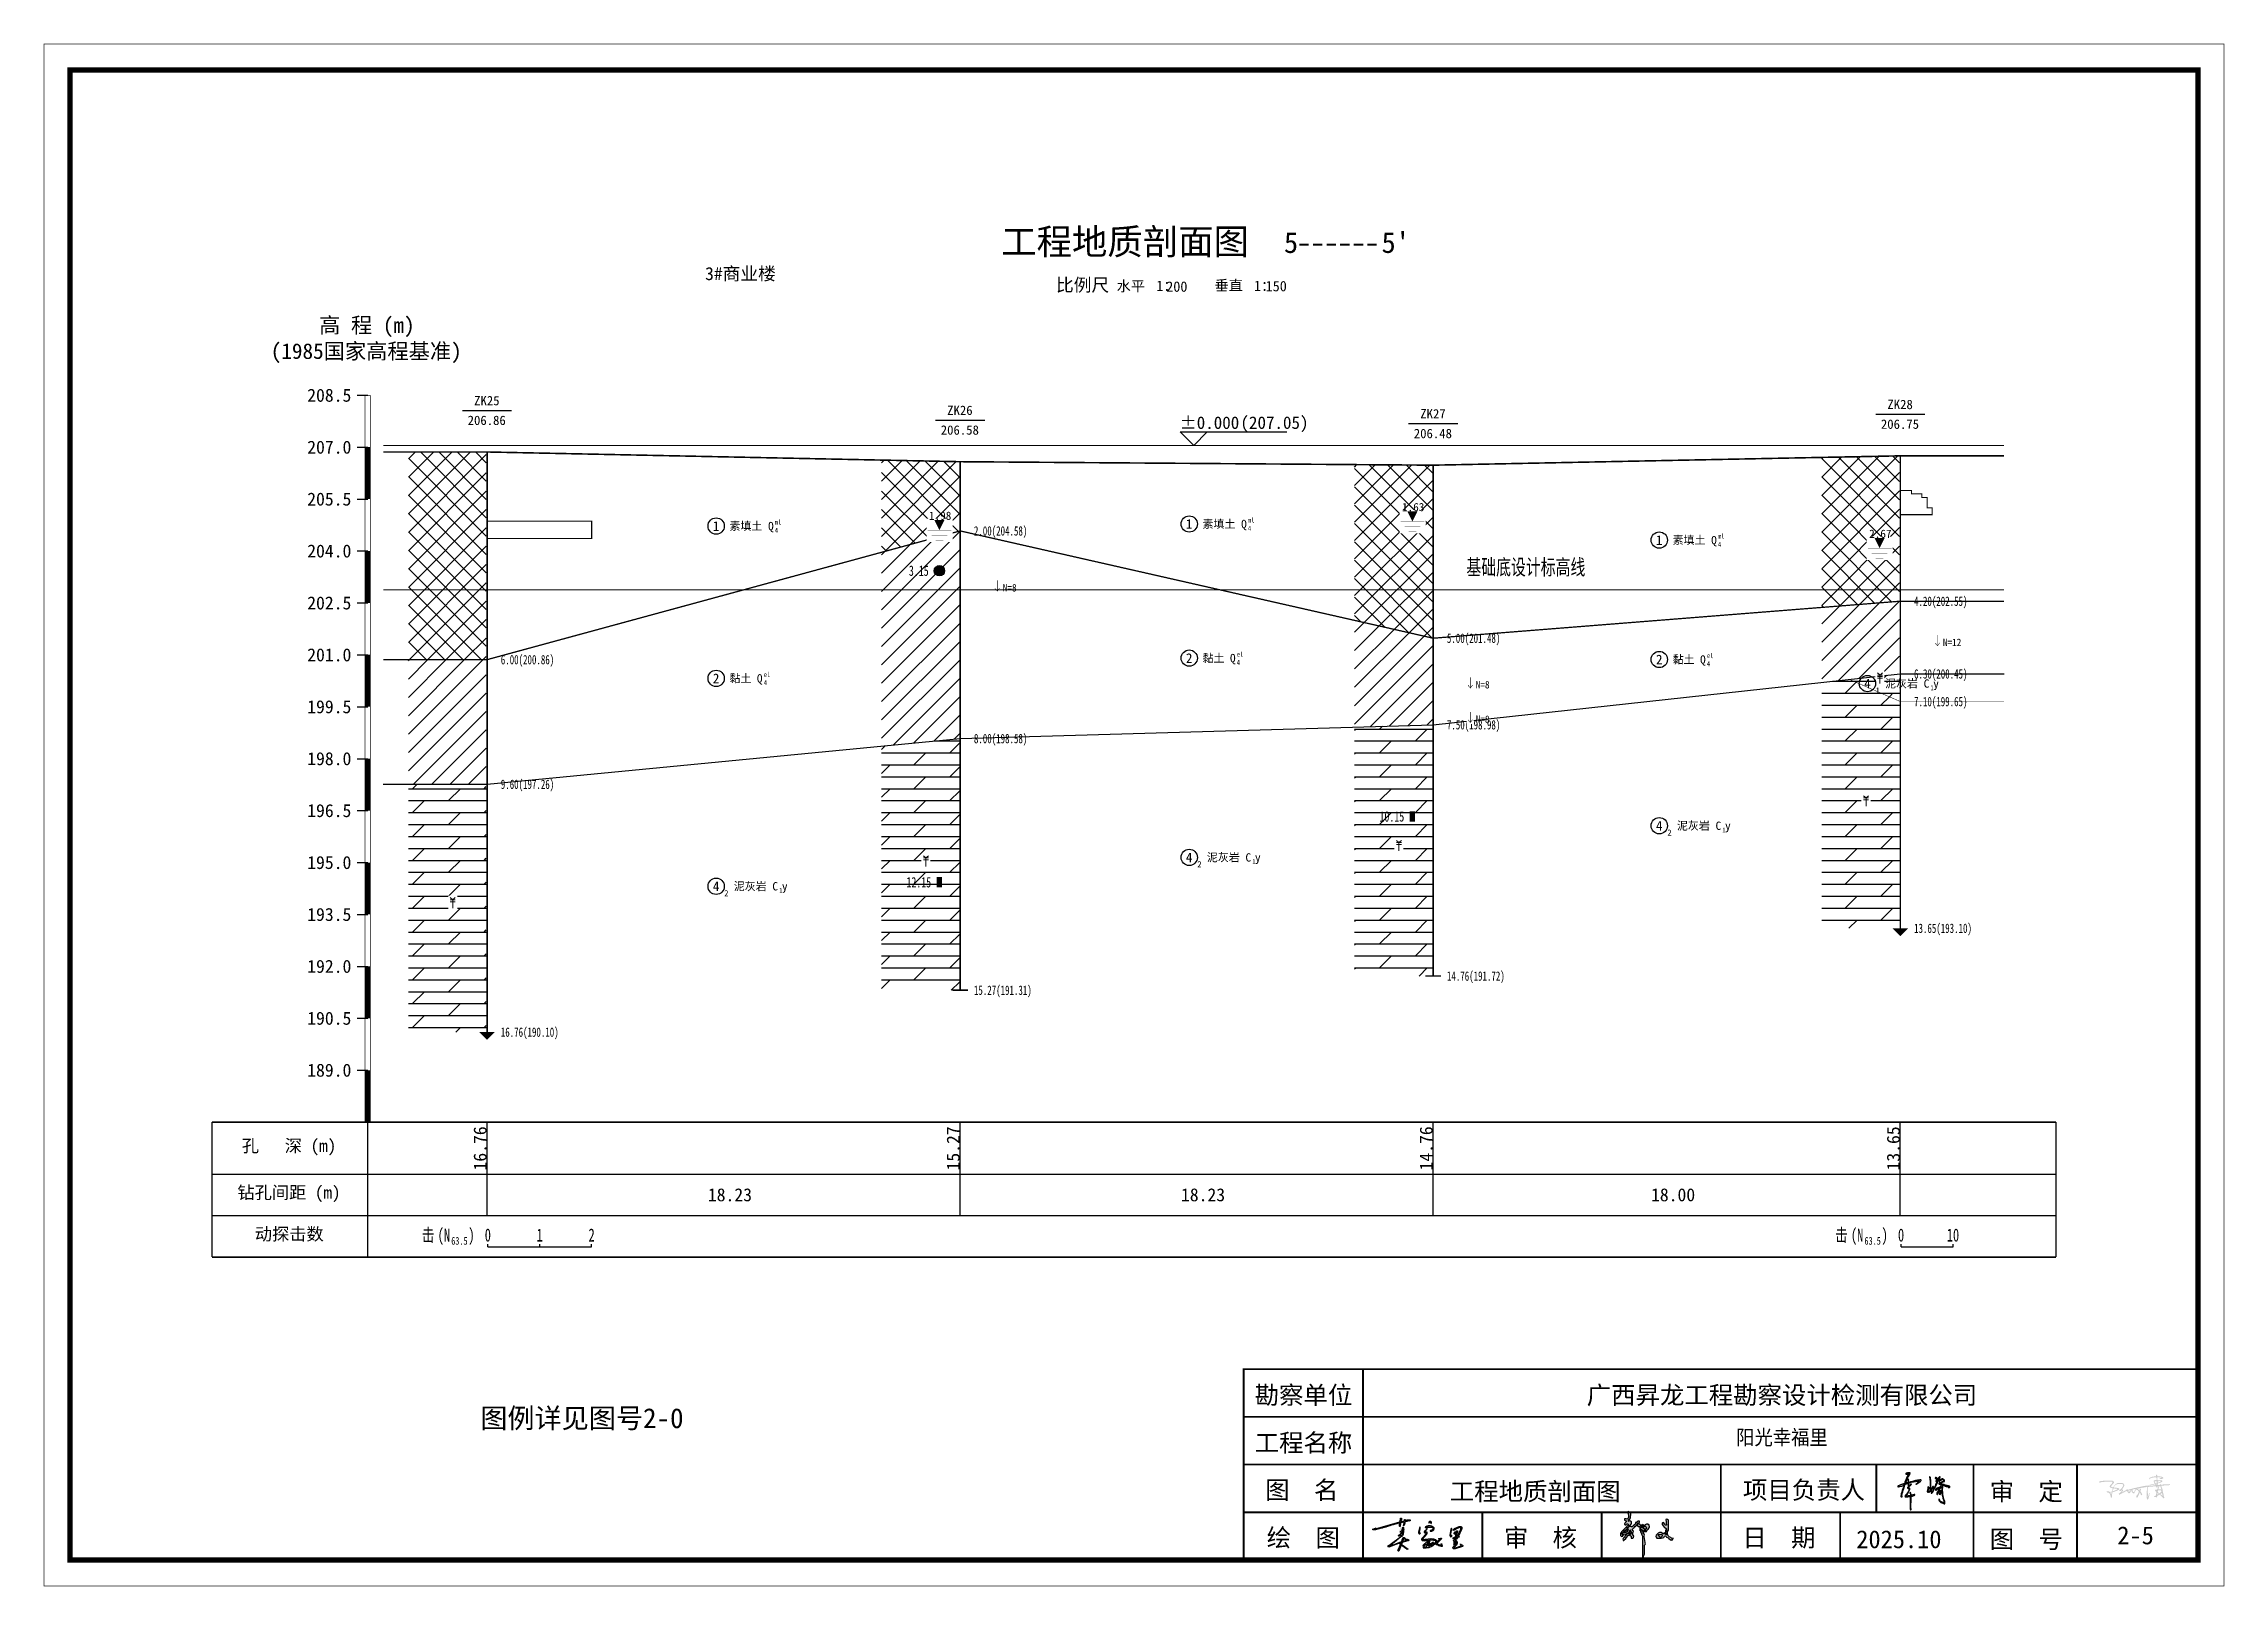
# Model space of a CAD drawing. Header units: millimetres. Extents: x -255 to 9196, y 129 to 426.
# Drawn here: x 1895.4 to 2315.6, y 129.3 to 426.4 of the extents above; entities that cross this region are included whole.
import ezdxf
from ezdxf.enums import TextEntityAlignment as Align

# ---------------------------------------------------------------- set-up
doc = ezdxf.new("R2010")
doc.units = ezdxf.units.MM
doc.linetypes.add('sx', pattern=[10, 5, 0, 5, 0])
for name, color, linetype in [('GiCAD_PouMian', 7, 'Continuous'), ('GICAD_QUYANG', 7, 'Continuous'), ('地质-原位曲线', 7, 'Continuous'), ('地质-图框', 7, 'Continuous'), ('地质-地层符号', 3, 'Continuous'), ('地质-地层线', 7, 'Continuous'), ('地质-地面线', 7, 'Continuous'), ('地质-填充花纹', 4, 'Continuous'), ('地质-文字', 7, 'Continuous'), ('地质-标注栏', 7, 'Continuous'), ('地质-标贯', 7, 'Continuous'), ('地质-水位线', 5, 'Continuous'), ('地质-钻孔', 7, 'Continuous')]:
    doc.layers.add(name, color=color, linetype=linetype)
doc.layers.add('不打印', color=7, linetype='Continuous', plot=False)
doc.styles.add('BG_ST', font='SIMSUN_0.TTF', dxfattribs={"width": 0.7})
doc.styles.add('LZ_FONTS_FS', font='simfang_0.ttf', dxfattribs={"width": 0.7})
doc.styles.add('LZ_PMT_LINE', font='SIMSUN_0.TTF', dxfattribs={"height": 2})
doc.styles.get("Standard").update_dxf_attribs({"font": 'simfang_0.ttf', "height": 2.5})
doc.styles.add('地下水位', font='simfang_0.ttf', dxfattribs={"width": 0.7, "height": 1.58})
doc.styles.add('地层编号', font='simfang_0.ttf', dxfattribs={"width": 0.7, "height": 1.85})
doc.styles.add('层底标注', font='simfang_0.ttf', dxfattribs={"width": 0.7, "height": 1.8})
doc.styles.add('岩土名称', font='simfang_0.ttf', dxfattribs={"width": 0.7, "height": 1.55})
doc.styles.add('时代', font='simfang_0.ttf', dxfattribs={"width": 0.7, "height": 1.6})
doc.styles.add('标注栏数据', font='simfang_0.ttf', dxfattribs={"width": 0.7, "height": 2.5})
doc.styles.add('标注栏项目', font='simfang_0.ttf', dxfattribs={"width": 0.7, "height": 3})
doc.styles.add('标贯动探', font='simfang_0.ttf', dxfattribs={"width": 0.7, "height": 1.45})
doc.styles.add('标题', font='simfang_0.ttf', dxfattribs={"width": 0.7, "height": 8})
doc.styles.add('钻孔标注', font='simfang_0.ttf', dxfattribs={"width": 0.7, "height": 1.8})
doc.styles.add('高程系统', font='simfang_0.ttf', dxfattribs={"width": 0.7, "height": 3})
doc.linetypes.add('bzhjcx', pattern='A,0.001,[2,XX1.shx,S=1,R=0,X=1,Y=0],-2', length=2.001)
doc.linetypes.add('swx', pattern='A,7,-1.5,["●",LZ_PMT_LINE,S=0.05,R=0,X=0,Y=0],-1.5', length=10)
pattern_1 = [(0, (0, 0), (0, 2.3), []), (45, (0, 0), (4e-16, 4.5999997), [3.252691, -6.505382])]
pattern_2 = [(45, (0, 0), (-1.767767, 1.767767), []), (135, (0, 0), (-1.767767, -1.767767), [])]
pattern_3 = [(45, (0, 0), (-1.767767, 1.767767), [])]

msp = doc.modelspace()

# ---------------------------------------------------------------- texts
at = {"style": 'LZ_FONTS_FS'}
msp.add_text('5', height=4, dxfattribs=at).set_placement((2137.11, 386.09, -12.5), align=Align.RIGHT)
for s, height, p in [("5'", 4, (2153.19, 386.1, -12.5)), ('比例尺', 2.5, (2090.47, 378.69, -12.5)), ('水平', 2, (2102.14, 378.71, -12.5)), ('1：', 2, (2109.78, 378.78, -12.5)), ('200', 2, (2111.7, 378.62, -12.5)), ('垂直', 2, (2121.02, 378.86, -12.5)), ('1：', 2, (2128.6, 378.77, -12.5)), ('150', 2, (2130.85, 378.71, -12.5))]:
    msp.add_text(s, height=height, dxfattribs=at).set_placement(p)
at = {"color": 2, "style": 'LZ_FONTS_FS'}
msp.add_text('3#商业楼', height=2.5, dxfattribs=at).set_placement((2022.85, 380.87))
at = {"linetype": 'Continuous', "style": 'BG_ST', "width": 0.7}
msp.add_text('基础底设计标高线', height=3, dxfattribs=at).set_placement((2169.53, 323.19), align=Align.BOTTOM_LEFT)
for s, p in [('勘察单位', (2128.74, 164.39)), ('工程名称', (2128.74, 155.2)), ('图  名', (2130.77, 146.11)), ('项目负责人', (2222.81, 146.11)), ('审  定', (2270.35, 145.81)), ('绘  图', (2131.06, 136.92)), ('审  核', (2176.74, 136.92)), ('日  期', (2222.7, 136.92)), ('2025.10', (2244.65, 136.62)), ('图  号', (2270.35, 136.62)), ('2-5', (2294.94, 137.37))]:
    msp.add_text(s, height=3.447).set_placement(p)
at = {"style": 'LZ_PMT_LINE'}
msp.add_text('广西昇龙工程勘察设计检测有限公司', height=3.4474, dxfattribs=at).set_placement((2230.33, 164.39), align=Align.CENTER)
for s, height, p in [('图例详见图号2-0', 3.83, (1999.13, 159.75)), ('工程地质剖面图', 3.447, (2182.79, 145.84))]:
    msp.add_text(s, height=height).set_placement(p, align=Align.CENTER)
at = {"width": 0.9}
msp.add_text('阳光幸福里', height=2.873, dxfattribs=at).set_placement((2230.33, 156.53), align=Align.CENTER)
at = {"layer": 'GiCAD_PouMian', "color": 7, "style": '标题'}
msp.add_text('工程地质剖面图', height=5, dxfattribs=at).set_placement((2079.9, 385.77))
at = {"layer": 'GICAD_QUYANG', "color": 1, "linetype": 'Continuous', "width": 0.7}
for s, p in [('3.15', (2062.12, 323.89)), ('10.15', (2152.79, 276.56))]:
    msp.add_text(s, height=2, dxfattribs=at).set_placement(p)
at = {"layer": '地质-原位曲线', "color": 7, "linetype": 'Continuous', "style": '标注栏数据', "width": 0.7}
for s, height, p in [('击', 2.5, (1968.31, 195.69)), ('(N', 2.5, (1971.33, 195.69)), (')', 2.5, (1977.26, 195.69)), ('击', 2.5, (2240.59, 195.69)), ('(N', 2.5, (2243.61, 195.69)), (')', 2.5, (2249.54, 195.69)), ('63.5', 1.5, (1973.95, 195.07)), ('63.5', 1.5, (2246.23, 195.07))]:
    msp.add_text(s, height=height, dxfattribs=at).set_placement(p)
for s, p in [('0', (1981, 195.69)), ('1', (1991, 195.69)), ('2', (2001, 195.69)), ('0', (2253.28, 195.69)), ('10', (2263.28, 195.69))]:
    msp.add_text(s, height=2.5, dxfattribs=at).set_placement(p, align=Align.CENTER)
at = {"layer": '地质-地层符号', "color": 7, "linetype": 'Continuous'}
for s, height, style, p in [('1', 1.85, '地层编号', (2024.35, 332.57)), ('素填土', 1.55, '岩土名称', (2027.55, 332.72)), ('Q', 1.6, '时代', (2034.99, 332.69)), ('1', 1.85, '地层编号', (2115.49, 332.97)), ('素填土', 1.55, '岩土名称', (2118.69, 333.12)), ('Q', 1.6, '时代', (2126.13, 333.09)), ('1', 1.85, '地层编号', (2206.05, 329.87)), ('素填土', 1.55, '岩土名称', (2209.26, 330.02)), ('Q', 1.6, '时代', (2216.69, 329.99)), ('2', 1.85, '地层编号', (2115.49, 307.13)), ('黏土', 1.55, '岩土名称', (2118.69, 307.28)), ('Q', 1.6, '时代', (2123.98, 307.26)), ('2', 1.85, '地层编号', (2206.05, 306.87)), ('黏土', 1.55, '岩土名称', (2209.26, 307.02)), ('Q', 1.6, '时代', (2214.55, 306.99)), ('2', 1.85, '地层编号', (2024.35, 303.23)), ('黏土', 1.55, '岩土名称', (2027.55, 303.38)), ('Q', 1.6, '时代', (2032.84, 303.36)), ('C', 1.6, '时代', (2257.63, 302.36)), ('y', 1.6, '时代', (2259.47, 302.36)), ('4', 1.85, '地层编号', (2206.05, 274.85)), ('2', 1.2, '地层编号', (2208.26, 273.85)), ('泥灰岩', 1.55, '岩土名称', (2210.09, 275)), ('C', 1.6, '时代', (2217.53, 274.97)), ('y', 1.6, '时代', (2219.36, 274.97)), ('4', 1.85, '地层编号', (2115.49, 268.75)), ('2', 1.2, '地层编号', (2117.69, 267.75)), ('泥灰岩', 1.55, '岩土名称', (2119.53, 268.9)), ('C', 1.6, '时代', (2126.96, 268.87)), ('y', 1.6, '时代', (2128.8, 268.87)), ('4', 1.85, '地层编号', (2024.35, 263.18)), ('泥灰岩', 1.55, '岩土名称', (2028.38, 263.33)), ('C', 1.6, '时代', (2035.82, 263.31)), ('2', 1.2, '地层编号', (2026.55, 262.18)), ('y', 1.6, '时代', (2037.66, 263.31))]:
    msp.add_text(s, height=height, dxfattribs=dict(at, style=style)).set_placement(p)
at = {"layer": '地质-地层符号', "color": 7, "linetype": 'Continuous', "style": '时代', "width": 0.8}
for s, p in [('4', (2036.29, 332.19)), ('ml', (2036.29, 333.76)), ('4', (2127.44, 332.59)), ('ml', (2127.44, 334.16)), ('ml', (2218, 331.06)), ('4', (2218, 329.49)), ('4', (2125.29, 306.76)), ('el', (2125.29, 308.32)), ('4', (2215.86, 306.49)), ('el', (2215.86, 308.06)), ('4', (2034.15, 302.86)), ('el', (2034.15, 304.42)), ('1', (2258.93, 301.86)), ('1', (2218.83, 274.47)), ('1', (2128.27, 268.37)), ('1', (2037.13, 262.81))]:
    msp.add_text(s, height=0.96, dxfattribs=at).set_placement(p)
at = {"layer": '地质-文字', "color": 7, "linetype": 'Continuous', "style": '高程系统'}
for s, p in [('高 程 (m)', (1948.51, 370.69)), ('(1985国家高程基准)', (1939.17, 365.69))]:
    msp.add_text(s, height=3, dxfattribs=at).set_placement(p)
at = {"layer": '地质-文字', "color": 7, "linetype": 'Continuous', "style": '层底标注', "width": 0.7}
for s, p in [('2.00(204.58)', (2074.65, 331.66)), ('4.20(202.55)', (2255.78, 318.12)), ('5.00(201.48)', (2165.78, 310.99)), ('6.00(200.86)', (1983.5, 306.86)), ('6.30(200.45)', (2255.78, 304.12)), ('7.10(199.65)', (2255.78, 298.79)), ('7.50(198.98)', (2165.78, 294.32)), ('8.00(198.58)', (2074.65, 291.66)), ('9.60(197.26)', (1983.5, 282.86)), ('13.65(193.10)', (2255.78, 255.12)), ('14.76(191.72)', (2165.78, 245.92)), ('15.27(191.31)', (2074.65, 243.19)), ('16.76(190.10)', (1983.5, 235.12))]:
    msp.add_text(s, height=1.8, dxfattribs=at).set_placement(p)
at = {"layer": '地质-标注栏', "color": 7, "linetype": 'Continuous', "style": '标注栏项目'}
for s, p in [('孔   深 (m)', (1933.6, 212.19)), ('钻孔间距 (m)', (1932.76, 203.19)), ('动探击数', (1936.12, 195.19))]:
    msp.add_text(s, height=2.43, dxfattribs=at).set_placement(p, align=Align.BOTTOM_LEFT)
at = {"layer": '地质-标注栏', "color": 7, "linetype": 'Continuous', "style": '标注栏数据'}
for s, p in [('16.76', (1980.75, 209.37)), ('15.27', (2071.9, 209.37)), ('14.76', (2163.03, 209.37)), ('13.65', (2253.03, 209.37))]:
    msp.add_text(s, height=2.5, rotation=90, dxfattribs=at).set_placement(p)
for s, p in [('18.23', (2023.39, 203.44)), ('18.23', (2114.54, 203.44)), ('18.00', (2205.1, 203.44))]:
    msp.add_text(s, height=2.5, dxfattribs=at).set_placement(p)
at = {"layer": '地质-标贯', "color": 6, "linetype": 'Continuous', "style": '标贯动探', "width": 0.9}
for s, p in [('N=8', (2080.2, 320.89)), ('N=12', (2261.33, 310.36)), ('N=8', (2171.33, 302.22)), ('N=8', (2171.33, 295.56))]:
    msp.add_text(s, height=1.45, dxfattribs=at).set_placement(p)
at = {"layer": '地质-钻孔', "color": 7, "linetype": 'Continuous', "style": '钻孔标注'}
for s, p in [('ZK25', (1978.36, 356.76)), ('ZK28', (2250.64, 356.02)), ('206.86', (1977.11, 352.96)), ('ZK26', (2069.5, 354.89)), ('ZK27', (2160.64, 354.22)), ('206.75', (2249.39, 352.22)), ('206.58', (2068.26, 351.09)), ('206.48', (2159.4, 350.42))]:
    msp.add_text(s, height=1.8, dxfattribs=at).set_placement(p)

# ---------------------------------------------------------------- blocks, each defined once
blk = doc.blocks.new('WipeoutBlock')
blk.add_wipeout([(0, 0), (0, 1), (1, 1), (1, 0)])
blk = doc.blocks.new('FHzhong.dwg')
at = {"color": 1, "lineweight": 0}
for p, q in [((1.06, 1.62), (0.57, 2.04)), ((0.57, 1.62), (1.53, 1.62)), ((0.57, 1.25), (1.53, 1.25)), ((1.05, 0), (1.05, 1.62)), ((1.06, 1.62), (1.53, 2.04))]:
    blk.add_line(p, q, dxfattribs=at)
blk = doc.blocks.new('FHqiang.dwg')
at = {"color": 1, "lineweight": 0}
for p, q in [((1.06, 1.62), (0.57, 2.04)), ((0.57, 1.62), (1.53, 1.62)), ((0.57, 1.32), (1.53, 1.32)), ((0.57, 1.02), (1.53, 1.02)), ((1.05, 0), (1.05, 1.62)), ((1.06, 1.62), (1.53, 2.04))]:
    blk.add_line(p, q, dxfattribs=at)
blk = doc.blocks.new('gkqy_yuan.dwg不标1')
at = {"layer": 'GiCAD_PouMian'}
h = blk.add_hatch(color=1, dxfattribs=at)
edge = h.paths.add_edge_path()
edge.add_arc((0, 0), 1, 0, 360)
at = {"layer": 'GICAD_QUYANG', "color": 1}
blk.add_circle((0, 0), 1, dxfattribs=at)
blk = doc.blocks.new('gkqy_yan.dwg不标1', base_point=(0, -1))
at = {"color": 1}
blk.add_solid([(-0.5, -2), (-0.5, 0), (0.5, -2), (0.5, 0)], dxfattribs=at)
blk = doc.blocks.new('gkbgfh')
at = {"linetype": 'Continuous'}
blk.add_wipeout([(-0.23, -0.2), (1.12, -0.2), (1.12, 2.33), (-0.23, 2.33)], dxfattribs=at).dxf.layer = '地质-标贯'
at = {"color": 1, "const_width": 0.1}
for points in [[(0.01, 0.61), (0.46, 0.08), (0.88, 0.64)], [(0.46, 2.13), (0.46, 0.08)]]:
    blk.add_lwpolyline(points, dxfattribs=at)
blk = doc.blocks.new('shuiweifh')
at = {"linetype": 'swx'}
blk.add_wipeout([(-2.47, -2.24), (2.54, -2.24), (2.54, 2.22), (-2.47, 2.22)], dxfattribs=at).dxf.layer = '地质-水位线'
at = {"color": 5}
for points, const_width in [([(-2.25, 0.02), (2.32, 0.02)], 0.075), ([(-1.5, -1), (1.5, -1)], 0.075), ([(-0.75, -2), (0.75, -2)], 0.05)]:
    blk.add_lwpolyline(points, dxfattribs=dict(at, const_width=const_width))
blk.add_lwpolyline([(0, 0, 0, 2, 0), (0, 2, 2, 2, 0)], format="xyseb", dxfattribs=at)
blk = doc.blocks.new('zxdt')
blk.add_lwpolyline([(0, 0, 3, 0, 0), (0, -1.5, 0, 0, 0)], format="xyseb")
blk = doc.blocks.new('GC25')
blk.add_wipeout([(-2.26, 6.01), (17.92, 6.01), (17.93, 2.69), (-2.15, 2.71), (-2.27, 2.72)])
blk.add_text('(207.05)', height=2.408).set_placement((9.01, 3.19))
blk.add_wipeout([(-2.8, 2.72), (2.91, 2.72), (0.06, -0.14), (0.06, -0.14)])
at = {"color": 3}
for p, q in [((0, 0), (-2.6, 2.6)), ((-2.6, 2.6), (17.93, 2.6)), ((0, 0), (2.59, 2.6))]:
    blk.add_line(p, q, dxfattribs=at)
blk.add_text('±0.000', height=2.408).set_placement((-2.69, 3.18))
blk = doc.blocks.new('zhengyi')
h = blk.add_hatch(color=256)
h.dxf.hatch_style = 1
h.paths.add_polyline_path([(256.693, 181.627), (256.708, 181.638), (256.715, 181.643), (256.717, 181.651), (256.713, 181.659), (256.726, 181.657), (256.735, 181.66), (256.745, 181.669), (256.745, 181.673), (256.745, 181.675), (256.745, 181.68), (256.765, 181.68), (256.765, 181.711), (256.761, 181.711), (256.759, 181.711), (256.755, 181.711), (256.755, 181.721), (256.734, 181.721), (256.725, 181.697), (256.717, 181.686), (256.698, 181.669), (256.679, 181.655), (256.663, 181.652), (256.64, 181.659), (256.64, 181.669), (256.63, 181.669), (256.626, 181.652), (256.616, 181.642), (256.599, 181.638), (256.599, 181.628), (256.609, 181.628), (256.607, 181.624), (256.61, 181.618), (256.614, 181.617), (256.607, 181.593), (256.598, 181.58), (256.578, 181.565), (256.547, 181.565), (256.536, 181.565), (256.535, 181.556), (256.523, 181.55), (256.515, 181.555), (256.511, 181.547), (256.517, 181.535), (256.526, 181.534), (256.526, 181.513), (256.536, 181.513), (256.539, 181.522), (256.541, 181.526), (256.547, 181.534), (256.555, 181.539), (256.566, 181.533), (256.567, 181.523), (256.588, 181.523), (256.588, 181.532), (256.588, 181.536), (256.588, 181.544), (256.601, 181.547), (256.607, 181.548), (256.62, 181.549), (256.626, 181.537), (256.637, 181.531), (256.651, 181.534), (256.651, 181.544), (256.64, 181.544), (256.633, 181.555), (256.632, 181.563), (256.635, 181.575), (256.641, 181.588), (256.644, 181.594), (256.644, 181.596), (256.651, 181.607), (256.645, 181.594), (256.644, 181.594), (256.649, 181.58), (256.661, 181.575), (256.661, 181.555), (256.672, 181.555), (256.672, 181.55), (256.672, 181.548), (256.672, 181.544), (256.682, 181.544), (256.682, 181.555), (256.697, 181.563), (256.699, 181.585), (256.687, 181.596), (256.687, 181.615)])
h.paths.add_polyline_path([(256.666, 181.732), (256.653, 181.746), (256.638, 181.749), (256.62, 181.742), (256.618, 181.759), (256.625, 181.771), (256.64, 181.779), (256.65, 181.805), (256.654, 181.819), (256.656, 181.846), (256.655, 181.868), (256.648, 181.881), (256.63, 181.893), (256.622, 181.9), (256.609, 181.897), (256.604, 181.888), (256.602, 181.884), (256.605, 181.878), (256.609, 181.878), (256.619, 181.848), (256.621, 181.831), (256.62, 181.799), (256.611, 181.791), (256.607, 181.787), (256.599, 181.779), (256.582, 181.782), (256.574, 181.783), (256.557, 181.784), (256.553, 181.773), (256.557, 181.763), (256.567, 181.758), (256.58, 181.751), (256.583, 181.732), (256.573, 181.721), (256.56, 181.715), (256.555, 181.704), (256.557, 181.69), (256.568, 181.683), (256.584, 181.688), (256.588, 181.7), (256.602, 181.703), (256.613, 181.697), (256.62, 181.685), (256.576, 181.641), (256.554, 181.619), (256.51, 181.575), (256.494, 181.554), (256.489, 181.539), (256.489, 181.513), (256.499, 181.501), (256.511, 181.498), (256.526, 181.503), (256.526, 181.534), (256.517, 181.535), (256.511, 181.547), (256.515, 181.555), (256.523, 181.55), (256.535, 181.556), (256.536, 181.565), (256.547, 181.565), (256.547, 181.575), (256.567, 181.592), (256.578, 181.6), (256.599, 181.617), (256.599, 181.628), (256.599, 181.638), (256.616, 181.642), (256.626, 181.652), (256.63, 181.669), (256.64, 181.669), (256.64, 181.68), (256.645, 181.68), (256.647, 181.68), (256.651, 181.68), (256.662, 181.698), (256.666, 181.71)])
h.paths.add_polyline_path([(256.698, 181.518), (256.682, 181.534), (256.682, 181.544), (256.672, 181.544), (256.672, 181.548), (256.672, 181.55), (256.672, 181.555), (256.651, 181.555), (256.651, 181.544), (256.651, 181.534), (256.637, 181.531), (256.626, 181.537), (256.62, 181.549), (256.607, 181.548), (256.601, 181.547), (256.588, 181.544), (256.588, 181.536), (256.588, 181.532), (256.588, 181.523), (256.578, 181.523), (256.578, 181.513), (256.569, 181.51), (256.564, 181.508), (256.557, 181.503), (256.559, 181.489), (256.554, 181.478), (256.541, 181.471), (256.532, 181.462), (256.529, 181.453), (256.531, 181.44), (256.533, 181.434), (256.542, 181.431), (256.547, 181.435), (256.575, 181.465), (256.589, 181.481), (256.614, 181.513), (256.633, 181.517), (256.646, 181.514), (256.661, 181.503), (256.661, 181.49), (256.661, 181.484), (256.661, 181.471), (256.678, 181.468), (256.69, 181.471), (256.703, 181.482), (256.704, 181.504)])
h.paths.add_polyline_path([(256.872, 181.624), (256.865, 181.632), (256.849, 181.643), (256.854, 181.65), (256.862, 181.652), (256.87, 181.648), (256.87, 181.659), (256.849, 181.659), (256.849, 181.68), (256.818, 181.68), (256.818, 181.669), (256.825, 181.67), (256.831, 181.666), (256.833, 181.659), (256.837, 181.654), (256.834, 181.645), (256.828, 181.643), (256.824, 181.641), (256.818, 181.644), (256.818, 181.648), (256.807, 181.648), (256.807, 181.586), (256.818, 181.586), (256.818, 181.596), (256.824, 181.602), (256.83, 181.603), (256.838, 181.602), (256.849, 181.597), (256.853, 181.586), (256.849, 181.575), (256.87, 181.575), (256.87, 181.596), (256.878, 181.596), (256.882, 181.596), (256.89, 181.596), (256.89, 181.607), (256.88, 181.607)])
h.paths.add_polyline_path([(256.831, 181.666), (256.825, 181.67), (256.818, 181.669), (256.818, 181.68), (256.807, 181.68), (256.808, 181.687), (256.804, 181.694), (256.797, 181.695), (256.787, 181.7), (256.784, 181.713), (256.791, 181.721), (256.798, 181.729), (256.796, 181.743), (256.786, 181.747), (256.773, 181.744), (256.766, 181.741), (256.755, 181.732), (256.755, 181.711), (256.759, 181.711), (256.761, 181.711), (256.765, 181.711), (256.765, 181.68), (256.765, 181.669), (256.78, 181.66), (256.79, 181.658), (256.807, 181.659), (256.807, 181.648), (256.818, 181.648), (256.818, 181.644), (256.824, 181.641), (256.828, 181.643), (256.834, 181.645), (256.837, 181.654), (256.833, 181.659)])
h.paths.add_polyline_path([(256.953, 181.68), (256.933, 181.695), (256.912, 181.697), (256.89, 181.685), (256.876, 181.677), (256.861, 181.679), (256.849, 181.69), (256.849, 181.659), (256.901, 181.659), (256.898, 181.655), (256.901, 181.649), (256.906, 181.648), (256.91, 181.635), (256.904, 181.622), (256.89, 181.617), (256.89, 181.607), (256.89, 181.596), (256.882, 181.596), (256.878, 181.596), (256.87, 181.596), (256.87, 181.575), (256.911, 181.575), (256.917, 181.594), (256.923, 181.604), (256.937, 181.617), (256.953, 181.637), (256.958, 181.654)])
h.paths.add_polyline_path([(256.879, 181.52), (256.874, 181.534), (256.859, 181.544), (256.859, 181.575), (256.849, 181.575), (256.853, 181.586), (256.849, 181.597), (256.838, 181.602), (256.83, 181.603), (256.824, 181.602), (256.818, 181.596), (256.818, 181.586), (256.818, 181.565), (256.837, 181.526), (256.844, 181.504), (256.849, 181.461), (256.849, 181.323), (256.849, 181.255), (256.849, 181.117), (256.857, 181.117), (256.861, 181.117), (256.87, 181.117), (256.862, 181.154), (256.865, 181.176), (256.88, 181.211), (256.88, 181.269), (256.88, 181.298), (256.88, 181.357), (256.89, 181.368), (256.893, 181.378), (256.89, 181.393), (256.884, 181.437), (256.881, 181.459), (256.875, 181.503)])
h.paths.add_polyline_path([(257.234, 181.544), (257.226, 181.54), (257.222, 181.538), (257.213, 181.534), (257.213, 181.544), (257.172, 181.544), (257.149, 181.562), (257.124, 181.564), (257.099, 181.549), (257.086, 181.537), (257.08, 181.531), (257.068, 181.518), (257.063, 181.499), (257.066, 181.487), (257.078, 181.471), (257.124, 181.468), (257.148, 181.47), (257.193, 181.482), (257.197, 181.49), (257.199, 181.494), (257.203, 181.503), (257.217, 181.505), (257.228, 181.499), (257.234, 181.487), (257.261, 181.473), (257.274, 181.465), (257.297, 181.445), (257.308, 181.441), (257.314, 181.438), (257.323, 181.43), (257.331, 181.446), (257.335, 181.455), (257.344, 181.471), (257.328, 181.465), (257.313, 181.469), (257.302, 181.482), (257.28, 181.493), (257.269, 181.502), (257.255, 181.523), (257.247, 181.523), (257.243, 181.523), (257.234, 181.523)])
h.paths.add_polyline_path([(257.168, 181.518), (257.169, 181.511), (257.167, 181.503), (257.153, 181.489), (257.138, 181.485), (257.12, 181.492), (257.119, 181.501), (257.107, 181.507), (257.099, 181.503), (257.099, 181.511), (257.099, 181.515), (257.099, 181.523), (257.124, 181.523), (257.136, 181.523), (257.161, 181.523)], flags=16)
h.paths.add_polyline_path([(257.265, 181.663), (257.265, 181.696), (257.265, 181.763), (257.252, 181.774), (257.241, 181.777), (257.224, 181.773), (257.227, 181.736), (257.229, 181.717), (257.234, 181.68), (257.226, 181.68), (257.222, 181.68), (257.213, 181.68), (257.208, 181.696), (257.203, 181.703), (257.193, 181.716), (257.185, 181.723), (257.171, 181.72), (257.167, 181.711), (257.167, 181.693), (257.171, 181.683), (257.182, 181.669), (257.198, 181.65), (257.208, 181.641), (257.229, 181.628), (257.235, 181.621), (257.232, 181.61), (257.224, 181.607), (257.224, 181.596), (257.234, 181.596), (257.234, 181.584), (257.234, 181.578), (257.234, 181.565), (257.255, 181.565), (257.248, 181.576), (257.253, 181.592), (257.265, 181.596)])
h.paths.add_polyline_path([(257.245, 181.565), (257.234, 181.565), (257.234, 181.578), (257.234, 181.584), (257.234, 181.596), (257.224, 181.596), (257.224, 181.565), (257.22, 181.565), (257.218, 181.565), (257.213, 181.565), (257.213, 181.534), (257.222, 181.538), (257.226, 181.54), (257.234, 181.544), (257.234, 181.534), (257.245, 181.534)])
for p, q in [((256.557, 181.784), (256.553, 181.773)), ((256.553, 181.773), (256.557, 181.763)), ((256.56, 181.715), (256.555, 181.704)), ((256.555, 181.704), (256.557, 181.69)), ((256.574, 181.783), (256.557, 181.784)), ((256.557, 181.763), (256.567, 181.758)), ((256.557, 181.69), (256.568, 181.683)), ((256.573, 181.721), (256.56, 181.715)), ((256.567, 181.758), (256.58, 181.751)), ((256.583, 181.732), (256.573, 181.721)), ((256.582, 181.782), (256.574, 181.783)), ((256.58, 181.751), (256.583, 181.732)), ((256.599, 181.779), (256.582, 181.782)), ((256.584, 181.688), (256.588, 181.7)), ((256.588, 181.7), (256.602, 181.703)), ((256.607, 181.787), (256.599, 181.779)), ((256.604, 181.888), (256.602, 181.884)), ((256.602, 181.884), (256.605, 181.878)), ((256.602, 181.703), (256.613, 181.697)), ((256.609, 181.897), (256.604, 181.888)), ((256.605, 181.878), (256.609, 181.878)), ((256.611, 181.791), (256.607, 181.787)), ((256.622, 181.9), (256.609, 181.897)), ((256.609, 181.878), (256.619, 181.848)), ((256.62, 181.799), (256.611, 181.791)), ((256.613, 181.697), (256.62, 181.685)), ((256.618, 181.759), (256.625, 181.771)), ((256.62, 181.742), (256.618, 181.759)), ((256.619, 181.848), (256.621, 181.831)), ((256.621, 181.831), (256.62, 181.799)), ((256.638, 181.749), (256.62, 181.742)), ((256.63, 181.893), (256.622, 181.9)), ((256.625, 181.771), (256.64, 181.779)), ((256.648, 181.881), (256.63, 181.893)), ((256.653, 181.746), (256.638, 181.749)), ((256.64, 181.779), (256.65, 181.805)), ((256.655, 181.868), (256.648, 181.881)), ((256.65, 181.805), (256.654, 181.819)), ((256.651, 181.68), (256.662, 181.698)), ((256.666, 181.732), (256.653, 181.746)), ((256.654, 181.819), (256.656, 181.846)), ((256.656, 181.846), (256.655, 181.868)), ((256.662, 181.698), (256.666, 181.71)), ((256.666, 181.71), (256.666, 181.732)), ((256.725, 181.697), (256.717, 181.686)), ((256.734, 181.721), (256.725, 181.697)), ((256.755, 181.721), (256.734, 181.721)), ((256.734, 181.721), (256.755, 181.721)), ((256.755, 181.721), (256.734, 181.721)), ((256.766, 181.741), (256.755, 181.732)), ((256.755, 181.732), (256.755, 181.711)), ((256.755, 181.711), (256.755, 181.732)), ((256.755, 181.732), (256.755, 181.711)), ((256.755, 181.711), (256.755, 181.721)), ((256.755, 181.721), (256.755, 181.711)), ((256.755, 181.711), (256.755, 181.721)), ((256.755, 181.711), (256.759, 181.711)), ((256.759, 181.711), (256.755, 181.711)), ((256.759, 181.711), (256.761, 181.711)), ((256.761, 181.711), (256.759, 181.711)), ((256.761, 181.711), (256.765, 181.711)), ((256.765, 181.711), (256.761, 181.711)), ((256.765, 181.711), (256.765, 181.669)), ((256.765, 181.669), (256.765, 181.711)), ((256.765, 181.711), (256.765, 181.669)), ((256.765, 181.68), (256.765, 181.711)), ((256.765, 181.711), (256.765, 181.68)), ((256.765, 181.68), (256.765, 181.711)), ((256.773, 181.744), (256.766, 181.741)), ((256.786, 181.747), (256.773, 181.744)), ((256.784, 181.713), (256.791, 181.721)), ((256.787, 181.7), (256.784, 181.713)), ((256.796, 181.743), (256.786, 181.747)), ((256.797, 181.695), (256.787, 181.7)), ((256.791, 181.721), (256.798, 181.729)), ((256.798, 181.729), (256.796, 181.743)), ((256.804, 181.694), (256.797, 181.695)), ((256.808, 181.687), (256.804, 181.694)), ((256.861, 181.679), (256.849, 181.69)), ((256.849, 181.69), (256.849, 181.659)), ((256.849, 181.659), (256.849, 181.69)), ((256.849, 181.69), (256.849, 181.659)), ((256.912, 181.697), (256.89, 181.685)), ((256.933, 181.695), (256.912, 181.697)), ((256.953, 181.68), (256.933, 181.695)), ((257.171, 181.72), (257.167, 181.711)), ((257.167, 181.711), (257.167, 181.693)), ((257.167, 181.693), (257.171, 181.683)), ((257.185, 181.723), (257.171, 181.72)), ((257.193, 181.716), (257.185, 181.723)), ((257.203, 181.703), (257.193, 181.716)), ((257.208, 181.696), (257.203, 181.703)), ((257.213, 181.68), (257.208, 181.696)), ((257.241, 181.777), (257.224, 181.773)), ((257.224, 181.773), (257.227, 181.736)), ((257.227, 181.736), (257.229, 181.717)), ((257.229, 181.717), (257.234, 181.68)), ((257.252, 181.774), (257.241, 181.777)), ((257.265, 181.763), (257.252, 181.774)), ((257.265, 181.696), (257.265, 181.763)), ((257.265, 181.663), (257.265, 181.696)), ((256.494, 181.554), (256.489, 181.539)), ((256.489, 181.539), (256.489, 181.513)), ((256.489, 181.513), (256.499, 181.501)), ((256.51, 181.575), (256.494, 181.554)), ((256.499, 181.501), (256.511, 181.498)), ((256.554, 181.619), (256.51, 181.575)), ((256.515, 181.555), (256.511, 181.547)), ((256.511, 181.547), (256.515, 181.555)), ((256.511, 181.547), (256.517, 181.535)), ((256.517, 181.535), (256.511, 181.547)), ((256.511, 181.498), (256.526, 181.503)), ((256.523, 181.55), (256.515, 181.555)), ((256.515, 181.555), (256.523, 181.55)), ((256.517, 181.535), (256.526, 181.534)), ((256.526, 181.534), (256.517, 181.535)), ((256.535, 181.556), (256.523, 181.55)), ((256.523, 181.55), (256.535, 181.556)), ((256.526, 181.534), (256.526, 181.513)), ((256.526, 181.513), (256.526, 181.534)), ((256.526, 181.534), (256.526, 181.513)), ((256.526, 181.503), (256.526, 181.534)), ((256.526, 181.534), (256.526, 181.503)), ((256.526, 181.503), (256.526, 181.534)), ((256.526, 181.513), (256.536, 181.513)), ((256.536, 181.513), (256.526, 181.513)), ((256.526, 181.513), (256.536, 181.513)), ((256.532, 181.462), (256.529, 181.453)), ((256.529, 181.453), (256.531, 181.44)), ((256.531, 181.44), (256.533, 181.434)), ((256.541, 181.471), (256.532, 181.462)), ((256.533, 181.434), (256.542, 181.431)), ((256.536, 181.565), (256.535, 181.556)), ((256.535, 181.556), (256.536, 181.565)), ((256.578, 181.565), (256.536, 181.565)), ((256.536, 181.565), (256.578, 181.565)), ((256.578, 181.565), (256.536, 181.565)), ((256.536, 181.565), (256.547, 181.565)), ((256.547, 181.565), (256.536, 181.565)), ((256.536, 181.565), (256.547, 181.565)), ((256.536, 181.513), (256.539, 181.522)), ((256.539, 181.522), (256.541, 181.526)), ((256.541, 181.526), (256.547, 181.534)), ((256.554, 181.478), (256.541, 181.471)), ((256.542, 181.431), (256.547, 181.435)), ((256.547, 181.575), (256.567, 181.592)), ((256.567, 181.592), (256.547, 181.575)), ((256.547, 181.565), (256.547, 181.575)), ((256.547, 181.575), (256.547, 181.565)), ((256.547, 181.565), (256.547, 181.575)), ((256.547, 181.575), (256.547, 181.565)), ((256.547, 181.565), (256.547, 181.575)), ((256.547, 181.575), (256.547, 181.565)), ((256.547, 181.565), (256.578, 181.565)), ((256.578, 181.565), (256.547, 181.565)), ((256.547, 181.565), (256.578, 181.565)), ((256.547, 181.534), (256.555, 181.539)), ((256.547, 181.435), (256.575, 181.465)), ((256.576, 181.641), (256.554, 181.619)), ((256.559, 181.489), (256.554, 181.478)), ((256.555, 181.539), (256.566, 181.533)), ((256.564, 181.508), (256.557, 181.503)), ((256.557, 181.503), (256.559, 181.489)), ((256.569, 181.51), (256.564, 181.508)), ((256.566, 181.533), (256.567, 181.523)), ((256.567, 181.592), (256.578, 181.6)), ((256.578, 181.6), (256.567, 181.592)), ((256.567, 181.523), (256.588, 181.523)), ((256.588, 181.523), (256.567, 181.523)), ((256.567, 181.523), (256.588, 181.523)), ((256.568, 181.683), (256.584, 181.688)), ((256.578, 181.513), (256.569, 181.51)), ((256.575, 181.465), (256.589, 181.481)), ((256.62, 181.685), (256.576, 181.641)), ((256.578, 181.6), (256.599, 181.617)), ((256.599, 181.617), (256.578, 181.6)), ((256.598, 181.58), (256.578, 181.565)), ((256.578, 181.565), (256.598, 181.58)), ((256.588, 181.523), (256.578, 181.523)), ((256.578, 181.523), (256.588, 181.523)), ((256.588, 181.523), (256.578, 181.523)), ((256.578, 181.523), (256.578, 181.513)), ((256.578, 181.513), (256.578, 181.523)), ((256.578, 181.523), (256.578, 181.513)), ((256.588, 181.544), (256.601, 181.547)), ((256.601, 181.547), (256.588, 181.544)), ((256.588, 181.536), (256.588, 181.544)), ((256.588, 181.544), (256.588, 181.536)), ((256.588, 181.532), (256.588, 181.536)), ((256.588, 181.536), (256.588, 181.532)), ((256.588, 181.523), (256.588, 181.532)), ((256.588, 181.532), (256.588, 181.523)), ((256.589, 181.481), (256.614, 181.513)), ((256.607, 181.593), (256.598, 181.58)), ((256.598, 181.58), (256.607, 181.593)), ((256.616, 181.642), (256.599, 181.638)), ((256.599, 181.638), (256.616, 181.642)), ((256.599, 181.638), (256.599, 181.628)), ((256.599, 181.628), (256.599, 181.638)), ((256.599, 181.638), (256.599, 181.628)), ((256.599, 181.617), (256.599, 181.638)), ((256.599, 181.638), (256.599, 181.617)), ((256.599, 181.617), (256.599, 181.638)), ((256.599, 181.628), (256.609, 181.628)), ((256.609, 181.628), (256.599, 181.628)), ((256.599, 181.628), (256.609, 181.628)), ((256.609, 181.628), (256.599, 181.628)), ((256.599, 181.628), (256.609, 181.628)), ((256.609, 181.628), (256.599, 181.628)), ((256.599, 181.628), (256.599, 181.617)), ((256.599, 181.617), (256.599, 181.628)), ((256.599, 181.628), (256.599, 181.617)), ((256.601, 181.547), (256.607, 181.548)), ((256.607, 181.548), (256.601, 181.547)), ((256.609, 181.628), (256.607, 181.624)), ((256.607, 181.624), (256.609, 181.628)), ((256.607, 181.624), (256.61, 181.618)), ((256.61, 181.618), (256.607, 181.624)), ((256.614, 181.617), (256.607, 181.593)), ((256.607, 181.593), (256.614, 181.617)), ((256.607, 181.548), (256.62, 181.549)), ((256.62, 181.549), (256.607, 181.548)), ((256.61, 181.618), (256.614, 181.617)), ((256.614, 181.617), (256.61, 181.618)), ((256.614, 181.513), (256.633, 181.517)), ((256.626, 181.652), (256.616, 181.642)), ((256.616, 181.642), (256.626, 181.652)), ((256.62, 181.549), (256.626, 181.537)), ((256.626, 181.537), (256.62, 181.549)), ((256.63, 181.669), (256.626, 181.652)), ((256.626, 181.652), (256.63, 181.669)), ((256.626, 181.537), (256.637, 181.531)), ((256.637, 181.531), (256.626, 181.537)), ((256.64, 181.669), (256.63, 181.669)), ((256.63, 181.669), (256.64, 181.669)), ((256.64, 181.669), (256.63, 181.669)), ((256.63, 181.669), (256.64, 181.669)), ((256.64, 181.669), (256.63, 181.669)), ((256.63, 181.669), (256.64, 181.669)), ((256.632, 181.563), (256.635, 181.575)), ((256.635, 181.575), (256.632, 181.563)), ((256.633, 181.555), (256.632, 181.563)), ((256.632, 181.563), (256.633, 181.555)), ((256.64, 181.544), (256.633, 181.555)), ((256.633, 181.555), (256.64, 181.544)), ((256.633, 181.517), (256.646, 181.514)), ((256.635, 181.575), (256.641, 181.588)), ((256.641, 181.588), (256.635, 181.575)), ((256.637, 181.531), (256.651, 181.534)), ((256.651, 181.534), (256.637, 181.531)), ((256.64, 181.669), (256.64, 181.68)), ((256.64, 181.68), (256.64, 181.669)), ((256.64, 181.669), (256.64, 181.68)), ((256.64, 181.68), (256.645, 181.68)), ((256.64, 181.659), (256.64, 181.669)), ((256.64, 181.669), (256.64, 181.659)), ((256.64, 181.659), (256.64, 181.669)), ((256.663, 181.652), (256.64, 181.659)), ((256.651, 181.544), (256.64, 181.544)), ((256.64, 181.544), (256.651, 181.544)), ((256.651, 181.544), (256.64, 181.544)), ((256.64, 181.544), (256.651, 181.544)), ((256.651, 181.544), (256.64, 181.544)), ((256.64, 181.544), (256.651, 181.544)), ((256.641, 181.588), (256.645, 181.594)), ((256.645, 181.594), (256.641, 181.588)), ((256.651, 181.607), (256.644, 181.596)), ((256.644, 181.596), (256.651, 181.607)), ((256.644, 181.596), (256.649, 181.58)), ((256.649, 181.58), (256.644, 181.596)), ((256.645, 181.68), (256.647, 181.68)), ((256.645, 181.594), (256.651, 181.607)), ((256.651, 181.607), (256.645, 181.594)), ((256.646, 181.514), (256.661, 181.503)), ((256.647, 181.68), (256.651, 181.68)), ((256.649, 181.58), (256.661, 181.575)), ((256.661, 181.575), (256.649, 181.58)), ((256.672, 181.555), (256.651, 181.555)), ((256.651, 181.555), (256.672, 181.555)), ((256.672, 181.555), (256.651, 181.555)), ((256.651, 181.555), (256.651, 181.534)), ((256.651, 181.534), (256.651, 181.555)), ((256.651, 181.555), (256.651, 181.534)), ((256.651, 181.544), (256.651, 181.555)), ((256.651, 181.555), (256.651, 181.544)), ((256.651, 181.544), (256.651, 181.555)), ((256.651, 181.555), (256.661, 181.555)), ((256.661, 181.555), (256.651, 181.555)), ((256.651, 181.555), (256.661, 181.555)), ((256.651, 181.534), (256.651, 181.544)), ((256.651, 181.544), (256.651, 181.534)), ((256.651, 181.534), (256.651, 181.544)), ((256.661, 181.575), (256.661, 181.555)), ((256.661, 181.555), (256.661, 181.575)), ((256.661, 181.575), (256.661, 181.555)), ((256.661, 181.555), (256.661, 181.575)), ((256.661, 181.575), (256.661, 181.555)), ((256.661, 181.555), (256.661, 181.575)), ((256.661, 181.555), (256.672, 181.555)), ((256.672, 181.555), (256.661, 181.555)), ((256.661, 181.555), (256.672, 181.555)), ((256.661, 181.503), (256.661, 181.49)), ((256.661, 181.49), (256.661, 181.484)), ((256.661, 181.484), (256.661, 181.471)), ((256.661, 181.471), (256.678, 181.468)), ((256.679, 181.655), (256.663, 181.652)), ((256.672, 181.555), (256.672, 181.55)), ((256.672, 181.55), (256.672, 181.555)), ((256.672, 181.55), (256.672, 181.548)), ((256.672, 181.548), (256.672, 181.55)), ((256.672, 181.548), (256.672, 181.544)), ((256.672, 181.544), (256.672, 181.548)), ((256.672, 181.544), (256.682, 181.544)), ((256.682, 181.544), (256.672, 181.544)), ((256.672, 181.544), (256.682, 181.544)), ((256.682, 181.544), (256.672, 181.544)), ((256.672, 181.544), (256.682, 181.544)), ((256.682, 181.544), (256.672, 181.544)), ((256.678, 181.468), (256.69, 181.471)), ((256.698, 181.669), (256.679, 181.655)), ((256.682, 181.555), (256.697, 181.563)), ((256.682, 181.544), (256.682, 181.555)), ((256.682, 181.555), (256.682, 181.544)), ((256.682, 181.544), (256.682, 181.555)), ((256.682, 181.534), (256.682, 181.544)), ((256.682, 181.544), (256.682, 181.534)), ((256.682, 181.534), (256.682, 181.544)), ((256.698, 181.518), (256.682, 181.534)), ((256.687, 181.615), (256.693, 181.627)), ((256.687, 181.596), (256.687, 181.615)), ((256.699, 181.585), (256.687, 181.596)), ((256.69, 181.471), (256.703, 181.482)), ((256.693, 181.627), (256.708, 181.638)), ((256.697, 181.563), (256.699, 181.585)), ((256.717, 181.686), (256.698, 181.669)), ((256.704, 181.504), (256.698, 181.518)), ((256.703, 181.482), (256.704, 181.504)), ((256.708, 181.638), (256.715, 181.643)), ((256.717, 181.651), (256.713, 181.659)), ((256.713, 181.659), (256.726, 181.657)), ((256.715, 181.643), (256.717, 181.651)), ((256.726, 181.657), (256.735, 181.66)), ((256.735, 181.66), (256.745, 181.669)), ((256.745, 181.675), (256.745, 181.68)), ((256.745, 181.68), (256.765, 181.68)), ((256.765, 181.68), (256.745, 181.68)), ((256.745, 181.68), (256.765, 181.68)), ((256.745, 181.673), (256.745, 181.675)), ((256.745, 181.669), (256.745, 181.673)), ((256.765, 181.669), (256.78, 181.66)), ((256.78, 181.66), (256.79, 181.658)), ((256.79, 181.658), (256.807, 181.659)), ((256.807, 181.68), (256.808, 181.687)), ((256.818, 181.68), (256.807, 181.68)), ((256.807, 181.68), (256.818, 181.68)), ((256.818, 181.68), (256.807, 181.68)), ((256.807, 181.659), (256.807, 181.648)), ((256.807, 181.648), (256.807, 181.659)), ((256.807, 181.659), (256.807, 181.648)), ((256.818, 181.648), (256.807, 181.648)), ((256.807, 181.648), (256.818, 181.648)), ((256.818, 181.648), (256.807, 181.648)), ((256.807, 181.648), (256.807, 181.586)), ((256.807, 181.586), (256.807, 181.648)), ((256.807, 181.648), (256.807, 181.586)), ((256.807, 181.648), (256.818, 181.648)), ((256.818, 181.648), (256.807, 181.648)), ((256.807, 181.648), (256.818, 181.648)), ((256.807, 181.586), (256.818, 181.586)), ((256.818, 181.586), (256.807, 181.586)), ((256.807, 181.586), (256.818, 181.586)), ((256.849, 181.68), (256.818, 181.68)), ((256.818, 181.68), (256.849, 181.68)), ((256.849, 181.68), (256.818, 181.68)), ((256.818, 181.68), (256.818, 181.669)), ((256.818, 181.669), (256.818, 181.68)), ((256.818, 181.68), (256.818, 181.669)), ((256.818, 181.669), (256.818, 181.68)), ((256.818, 181.68), (256.818, 181.669)), ((256.818, 181.669), (256.818, 181.68)), ((256.818, 181.669), (256.825, 181.67)), ((256.825, 181.67), (256.818, 181.669)), ((256.818, 181.644), (256.818, 181.648)), ((256.818, 181.648), (256.818, 181.644)), ((256.824, 181.641), (256.818, 181.644)), ((256.818, 181.644), (256.824, 181.641)), ((256.824, 181.602), (256.818, 181.596)), ((256.818, 181.596), (256.824, 181.602)), ((256.818, 181.596), (256.818, 181.565)), ((256.818, 181.565), (256.818, 181.596)), ((256.818, 181.596), (256.818, 181.565)), ((256.818, 181.586), (256.818, 181.596)), ((256.818, 181.596), (256.818, 181.586)), ((256.818, 181.586), (256.818, 181.596)), ((256.818, 181.565), (256.837, 181.526)), ((256.828, 181.643), (256.824, 181.641)), ((256.824, 181.641), (256.828, 181.643)), ((256.83, 181.603), (256.824, 181.602)), ((256.824, 181.602), (256.83, 181.603)), ((256.825, 181.67), (256.831, 181.666)), ((256.831, 181.666), (256.825, 181.67)), ((256.834, 181.645), (256.828, 181.643)), ((256.828, 181.643), (256.834, 181.645)), ((256.838, 181.602), (256.83, 181.603)), ((256.83, 181.603), (256.838, 181.602)), ((256.831, 181.666), (256.833, 181.659)), ((256.833, 181.659), (256.831, 181.666)), ((256.833, 181.659), (256.837, 181.654)), ((256.837, 181.654), (256.833, 181.659)), ((256.837, 181.654), (256.834, 181.645)), ((256.834, 181.645), (256.837, 181.654)), ((256.837, 181.526), (256.844, 181.504)), ((256.849, 181.597), (256.838, 181.602)), ((256.838, 181.602), (256.849, 181.597)), ((256.844, 181.504), (256.849, 181.461)), ((256.849, 181.659), (256.849, 181.68)), ((256.849, 181.68), (256.849, 181.659)), ((256.849, 181.659), (256.849, 181.68)), ((256.87, 181.659), (256.849, 181.659)), ((256.849, 181.659), (256.87, 181.659)), ((256.87, 181.659), (256.849, 181.659)), ((256.849, 181.659), (256.901, 181.659)), ((256.901, 181.659), (256.849, 181.659)), ((256.849, 181.659), (256.901, 181.659)), ((256.849, 181.643), (256.854, 181.65)), ((256.854, 181.65), (256.849, 181.643)), ((256.865, 181.632), (256.849, 181.643)), ((256.849, 181.643), (256.865, 181.632)), ((256.853, 181.586), (256.849, 181.597)), ((256.849, 181.597), (256.853, 181.586)), ((256.849, 181.575), (256.853, 181.586)), ((256.853, 181.586), (256.849, 181.575)), ((256.859, 181.575), (256.849, 181.575)), ((256.849, 181.575), (256.859, 181.575)), ((256.859, 181.575), (256.849, 181.575)), ((256.849, 181.575), (256.87, 181.575)), ((256.87, 181.575), (256.849, 181.575)), ((256.849, 181.575), (256.87, 181.575)), ((256.849, 181.461), (256.849, 181.323)), ((256.854, 181.65), (256.862, 181.652)), ((256.862, 181.652), (256.854, 181.65)), ((256.859, 181.544), (256.859, 181.575)), ((256.859, 181.575), (256.859, 181.544)), ((256.859, 181.544), (256.859, 181.575)), ((256.874, 181.534), (256.859, 181.544)), ((256.876, 181.677), (256.861, 181.679)), ((256.862, 181.652), (256.87, 181.648)), ((256.87, 181.648), (256.862, 181.652)), ((256.872, 181.624), (256.865, 181.632)), ((256.865, 181.632), (256.872, 181.624)), ((256.87, 181.648), (256.87, 181.659)), ((256.87, 181.659), (256.87, 181.648)), ((256.87, 181.648), (256.87, 181.659)), ((256.901, 181.659), (256.87, 181.659)), ((256.87, 181.659), (256.901, 181.659)), ((256.901, 181.659), (256.87, 181.659)), ((256.87, 181.659), (256.87, 181.648)), ((256.87, 181.648), (256.87, 181.659)), ((256.87, 181.659), (256.87, 181.648)), ((256.87, 181.575), (256.87, 181.596)), ((256.87, 181.596), (256.87, 181.575)), ((256.87, 181.575), (256.87, 181.596)), ((256.87, 181.596), (256.878, 181.596)), ((256.878, 181.596), (256.87, 181.596)), ((256.87, 181.596), (256.87, 181.575)), ((256.87, 181.575), (256.87, 181.596)), ((256.87, 181.596), (256.87, 181.575)), ((256.87, 181.575), (256.911, 181.575)), ((256.911, 181.575), (256.87, 181.575)), ((256.87, 181.575), (256.911, 181.575)), ((256.88, 181.607), (256.872, 181.624)), ((256.872, 181.624), (256.88, 181.607)), ((256.879, 181.52), (256.874, 181.534)), ((256.875, 181.503), (256.879, 181.52)), ((256.881, 181.459), (256.875, 181.503)), ((256.89, 181.685), (256.876, 181.677)), ((256.878, 181.596), (256.882, 181.596)), ((256.882, 181.596), (256.878, 181.596)), ((256.89, 181.607), (256.88, 181.607)), ((256.88, 181.607), (256.89, 181.607)), ((256.89, 181.607), (256.88, 181.607)), ((256.88, 181.607), (256.89, 181.607)), ((256.89, 181.607), (256.88, 181.607)), ((256.88, 181.607), (256.89, 181.607)), ((256.88, 181.357), (256.89, 181.368)), ((256.88, 181.298), (256.88, 181.357)), ((256.884, 181.437), (256.881, 181.459)), ((256.882, 181.596), (256.89, 181.596)), ((256.89, 181.596), (256.882, 181.596)), ((256.89, 181.393), (256.884, 181.437)), ((256.904, 181.622), (256.89, 181.617)), ((256.89, 181.617), (256.904, 181.622)), ((256.89, 181.617), (256.89, 181.596)), ((256.89, 181.596), (256.89, 181.617)), ((256.89, 181.617), (256.89, 181.596)), ((256.89, 181.607), (256.89, 181.617)), ((256.89, 181.617), (256.89, 181.607)), ((256.89, 181.607), (256.89, 181.617)), ((256.89, 181.596), (256.89, 181.607)), ((256.89, 181.607), (256.89, 181.596)), ((256.89, 181.596), (256.89, 181.607)), ((256.893, 181.378), (256.89, 181.393)), ((256.89, 181.368), (256.893, 181.378)), ((256.901, 181.659), (256.898, 181.655)), ((256.898, 181.655), (256.901, 181.659)), ((256.898, 181.655), (256.901, 181.649)), ((256.901, 181.649), (256.898, 181.655)), ((256.901, 181.649), (256.906, 181.648)), ((256.906, 181.648), (256.901, 181.649)), ((256.91, 181.635), (256.904, 181.622)), ((256.904, 181.622), (256.91, 181.635)), ((256.906, 181.648), (256.91, 181.635)), ((256.91, 181.635), (256.906, 181.648)), ((256.911, 181.575), (256.917, 181.594)), ((256.917, 181.594), (256.923, 181.604)), ((256.923, 181.604), (256.937, 181.617)), ((256.937, 181.617), (256.953, 181.637)), ((256.958, 181.654), (256.953, 181.68)), ((256.953, 181.637), (256.958, 181.654)), ((257.068, 181.518), (257.063, 181.499)), ((257.063, 181.499), (257.066, 181.487)), ((257.066, 181.487), (257.078, 181.471)), ((257.08, 181.531), (257.068, 181.518)), ((257.078, 181.471), (257.124, 181.468)), ((257.086, 181.537), (257.08, 181.531)), ((257.099, 181.549), (257.086, 181.537)), ((257.124, 181.564), (257.099, 181.549)), ((257.124, 181.523), (257.099, 181.523)), ((257.099, 181.523), (257.099, 181.515)), ((257.099, 181.515), (257.099, 181.511)), ((257.099, 181.511), (257.099, 181.503)), ((257.099, 181.503), (257.107, 181.507)), ((257.107, 181.507), (257.119, 181.501)), ((257.119, 181.501), (257.12, 181.492)), ((257.12, 181.492), (257.138, 181.485)), ((257.149, 181.562), (257.124, 181.564)), ((257.136, 181.523), (257.124, 181.523)), ((257.124, 181.468), (257.148, 181.47)), ((257.161, 181.523), (257.136, 181.523)), ((257.138, 181.485), (257.153, 181.489)), ((257.148, 181.47), (257.193, 181.482)), ((257.172, 181.544), (257.149, 181.562)), ((257.153, 181.489), (257.167, 181.503)), ((257.168, 181.518), (257.161, 181.523)), ((257.167, 181.503), (257.169, 181.511)), ((257.169, 181.511), (257.168, 181.518)), ((257.171, 181.683), (257.182, 181.669)), ((257.213, 181.544), (257.172, 181.544)), ((257.172, 181.544), (257.213, 181.544)), ((257.213, 181.544), (257.172, 181.544)), ((257.182, 181.669), (257.198, 181.65)), ((257.193, 181.482), (257.197, 181.49)), ((257.197, 181.49), (257.199, 181.494)), ((257.198, 181.65), (257.208, 181.641)), ((257.199, 181.494), (257.203, 181.503)), ((257.203, 181.503), (257.217, 181.505)), ((257.208, 181.641), (257.229, 181.628)), ((257.222, 181.68), (257.213, 181.68)), ((257.218, 181.565), (257.213, 181.565)), ((257.213, 181.565), (257.213, 181.534)), ((257.213, 181.534), (257.213, 181.565)), ((257.213, 181.565), (257.213, 181.534)), ((257.213, 181.534), (257.213, 181.544)), ((257.213, 181.544), (257.213, 181.534)), ((257.213, 181.534), (257.213, 181.544)), ((257.222, 181.538), (257.213, 181.534)), ((257.213, 181.534), (257.222, 181.538)), ((257.217, 181.505), (257.228, 181.499)), ((257.22, 181.565), (257.218, 181.565)), ((257.224, 181.565), (257.22, 181.565)), ((257.226, 181.68), (257.222, 181.68)), ((257.226, 181.54), (257.222, 181.538)), ((257.222, 181.538), (257.226, 181.54)), ((257.232, 181.61), (257.224, 181.607)), ((257.224, 181.607), (257.224, 181.596)), ((257.224, 181.596), (257.224, 181.607)), ((257.224, 181.607), (257.224, 181.596)), ((257.234, 181.596), (257.224, 181.596)), ((257.224, 181.596), (257.234, 181.596)), ((257.234, 181.596), (257.224, 181.596)), ((257.224, 181.596), (257.224, 181.565)), ((257.224, 181.565), (257.224, 181.596)), ((257.224, 181.596), (257.224, 181.565)), ((257.224, 181.596), (257.234, 181.596)), ((257.234, 181.596), (257.224, 181.596)), ((257.224, 181.596), (257.234, 181.596)), ((257.234, 181.68), (257.226, 181.68)), ((257.234, 181.544), (257.226, 181.54)), ((257.226, 181.54), (257.234, 181.544)), ((257.228, 181.499), (257.234, 181.487)), ((257.229, 181.628), (257.235, 181.621)), ((257.235, 181.621), (257.232, 181.61)), ((257.234, 181.584), (257.234, 181.596)), ((257.234, 181.596), (257.234, 181.584)), ((257.234, 181.578), (257.234, 181.584)), ((257.234, 181.584), (257.234, 181.578)), ((257.234, 181.565), (257.234, 181.578)), ((257.234, 181.578), (257.234, 181.565)), ((257.245, 181.565), (257.234, 181.565)), ((257.234, 181.565), (257.245, 181.565)), ((257.245, 181.565), (257.234, 181.565)), ((257.234, 181.565), (257.255, 181.565)), ((257.255, 181.565), (257.234, 181.565)), ((257.234, 181.565), (257.255, 181.565)), ((257.234, 181.523), (257.234, 181.544)), ((257.234, 181.544), (257.234, 181.523)), ((257.234, 181.523), (257.234, 181.544)), ((257.234, 181.544), (257.234, 181.534)), ((257.234, 181.534), (257.234, 181.544)), ((257.234, 181.544), (257.234, 181.534)), ((257.234, 181.534), (257.245, 181.534)), ((257.245, 181.534), (257.234, 181.534)), ((257.234, 181.534), (257.245, 181.534)), ((257.243, 181.523), (257.234, 181.523)), ((257.234, 181.487), (257.261, 181.473)), ((257.247, 181.523), (257.243, 181.523)), ((257.245, 181.534), (257.245, 181.565)), ((257.245, 181.565), (257.245, 181.534)), ((257.245, 181.534), (257.245, 181.565)), ((257.255, 181.523), (257.247, 181.523)), ((257.248, 181.576), (257.253, 181.592)), ((257.255, 181.565), (257.248, 181.576)), ((257.253, 181.592), (257.265, 181.596)), ((257.269, 181.502), (257.255, 181.523)), ((257.261, 181.473), (257.274, 181.465)), ((257.265, 181.596), (257.265, 181.663)), ((257.28, 181.493), (257.269, 181.502)), ((257.274, 181.465), (257.297, 181.445)), ((257.302, 181.482), (257.28, 181.493)), ((257.297, 181.445), (257.308, 181.441)), ((257.313, 181.469), (257.302, 181.482)), ((257.308, 181.441), (257.314, 181.438)), ((257.328, 181.465), (257.313, 181.469)), ((257.314, 181.438), (257.323, 181.43)), ((257.323, 181.43), (257.331, 181.446)), ((257.344, 181.471), (257.328, 181.465)), ((257.331, 181.446), (257.335, 181.455)), ((257.335, 181.455), (257.344, 181.471)), ((256.849, 181.323), (256.849, 181.255)), ((256.849, 181.255), (256.849, 181.117)), ((256.849, 181.117), (256.857, 181.117)), ((256.857, 181.117), (256.861, 181.117)), ((256.861, 181.117), (256.87, 181.117)), ((256.862, 181.154), (256.865, 181.176)), ((256.87, 181.117), (256.862, 181.154)), ((256.865, 181.176), (256.88, 181.211)), ((256.88, 181.269), (256.88, 181.298)), ((256.88, 181.211), (256.88, 181.269))]:
    blk.add_line(p, q)

# ---------------------------------------------------------------- hatches: boundary and pattern name
at = {"linetype": 'Continuous'}
h = msp.add_hatch(color=0, dxfattribs=at)
edge = h.paths.add_edge_path()
edge.add_spline(control_points=[(2254.82, 151), (2254.82, 151), (2254.6, 150.97), (2254.47, 150.9), (2254.31, 150.82), (2254.19, 150.88), (2254.16, 150.96), (2254.2, 151.06), (2254.34, 151.04), (2254.51, 151.12), (2254.72, 151.15), (2255.03, 151.18), (2255, 150.96), (2254.94, 150.81), (2254.84, 150.66), (2254.75, 150.5), (2254.64, 150.33), (2254.54, 150.11), (2254.45, 149.84), (2254.31, 149.64), (2254.27, 149.43), (2254.21, 149.32), (2254.11, 149.16), (2254.28, 149.17), (2254.38, 149.22), (2254.51, 149.23), (2254.66, 149.25), (2254.59, 149.49), (2254.63, 149.64), (2254.59, 149.84), (2254.77, 149.84), (2254.71, 149.64), (2254.74, 149.49), (2254.72, 149.34), (2254.78, 149.25), (2254.98, 149.37), (2255.26, 149.42), (2255.67, 149.55), (2256.07, 149.63), (2256.46, 149.73), (2256.79, 149.73), (2257.01, 149.8), (2257.19, 149.73), (2257.09, 149.52), (2256.85, 149.35), (2256.56, 149.14), (2256.3, 148.98), (2256.18, 148.92), (2256.11, 148.89), (2256.21, 149), (2256.3, 149.07), (2256.5, 149.2), (2256.66, 149.34), (2256.79, 149.44), (2256.83, 149.55), (2256.67, 149.6), (2256.02, 149.38), (2255.39, 149.47), (2254.72, 149.11), (2254.75, 149.07), (2254.72, 148.95), (2254.77, 148.83), (2254.75, 148.68), (2254.84, 148.63), (2254.91, 148.75), (2255.02, 148.83), (2255.11, 148.92), (2255.18, 149), (2255.27, 148.98), (2255.25, 148.82), (2255.07, 148.73), (2254.91, 148.54), (2254.76, 148.45), (2254.67, 148.36), (2254.67, 148.29), (2254.7, 148.17), (2254.93, 148.24), (2254.98, 147.92), (2254.84, 147.58), (2254.62, 147.19), (2254.38, 146.87), (2254.24, 146.77), (2254.2, 146.68), (2254.38, 146.63), (2254.56, 146.7), (2254.83, 146.72), (2254.97, 146.74), (2255.09, 146.76), (2255.06, 146.91), (2255.06, 147.02), (2255.06, 147.18), (2254.93, 147.19), (2254.96, 147.38), (2255.2, 147.28), (2255.16, 147.06), (2255.22, 146.93), (2255.18, 146.77), (2255.47, 146.87), (2255.63, 146.9), (2255.81, 146.94), (2255.89, 146.98), (2255.91, 146.94), (2255.92, 146.9), (2255.92, 146.86), (2255.91, 146.81), (2255.86, 146.81), (2255.68, 146.74), (2255.49, 146.69), (2255.28, 146.67), (2255.26, 146.65), (2255.22, 146.65), (2255.24, 146.62), (2255.18, 146.28), (2255.23, 145.64), (2255.16, 144.87), (2255.15, 144.35), (2255.23, 144.12), (2255.18, 143.99), (2254.99, 144.04), (2255.03, 144.87), (2255.04, 145.58), (2255.03, 146.31), (2255.06, 146.49), (2255.02, 146.54), (2255, 146.6), (2254.81, 146.57), (2254.55, 146.5), (2254.29, 146.54), (2254.07, 146.48), (2254.05, 146.55), (2254.03, 146.61), (2254.06, 146.71), (2254.17, 146.87), (2254.44, 147.09), (2254.61, 147.43), (2254.74, 147.71), (2254.81, 147.89), (2254.82, 148.1), (2254.64, 148.16), (2254.47, 148.2), (2254.49, 148.36), (2254.61, 148.42), (2254.71, 148.48), (2254.73, 148.6), (2254.61, 148.67), (2254.6, 148.84), (2254.66, 149), (2254.57, 149.1), (2254.39, 149.01), (2254.22, 149), (2254.02, 148.91), (2253.98, 148.62), (2253.83, 148.22), (2253.63, 147.67), (2253.56, 147.23), (2253.42, 146.96), (2253.46, 146.82), (2253.44, 146.7), (2253.51, 146.6), (2253.47, 146.52), (2253.43, 146.47), (2253.36, 146.48), (2253.27, 146.49), (2253.25, 146.64), (2253.31, 147.16), (2253.54, 147.84), (2253.81, 148.51), (2253.81, 148.76), (2253.9, 148.86), (2253.77, 148.85), (2253.66, 148.57), (2253.18, 148.57), (2252.84, 148.49), (2252.71, 148.4), (2252.63, 148.46), (2252.64, 148.58), (2252.79, 148.69), (2253.04, 148.77), (2253.36, 148.93), (2253.67, 148.97), (2253.85, 149.05), (2253.98, 149.04), (2253.99, 149.26), (2254.23, 149.77), (2254.35, 150.46), (2254.75, 150.81), (2254.8, 150.89), (2254.83, 150.93), (2254.84, 150.96), (2254.86, 150.99), (2254.82, 151), (2254.82, 151)], knot_values=[0, 0, 0, 0, 0.197659, 0.38152, 0.566109, 0.652135, 0.748753, 0.807036, 0.92578, 1.122031, 1.368988, 1.626652, 1.76802, 1.918621, 2.118344, 2.300641, 2.476901, 2.727997, 3.020459, 3.30281, 3.467088, 3.639635, 3.748419, 3.829445, 4.003086, 4.123696, 4.214806, 4.40081, 4.667341, 4.776567, 4.878347, 5.011798, 5.239779, 5.391232, 5.421408, 5.561877, 5.912571, 6.38166, 6.788598, 7.158235, 7.581854, 7.75821, 7.879208, 8.024703, 8.302733, 8.776744, 9.113748, 9.171835, 9.21185, 9.282009, 9.431192, 9.655122, 9.945004, 10.084012, 10.156313, 10.23478, 10.492922, 12.265977, 12.308224, 12.341497, 12.381398, 12.643767, 12.73859, 12.784271, 12.894334, 13.057034, 13.22312, 13.293963, 13.355493, 13.427134, 13.691979, 13.931156, 14.154695, 14.230531, 14.280349, 14.357953, 14.559753, 14.73671, 15.127693, 15.701362, 16.09181, 16.245167, 16.284172, 16.325965, 16.693564, 16.937976, 17.092889, 17.140175, 17.268068, 17.432612, 17.543247, 17.640717, 17.742204, 17.919021, 18.124187, 18.330875, 18.38331, 18.514374, 18.915136, 19.05586, 19.094889, 19.129342, 19.171939, 19.2281, 19.253164, 19.30045, 19.335915, 19.866366, 19.900833, 19.91431, 19.956102, 19.971506, 20.016335, 20.975658, 21.868584, 22.374573, 22.482502, 22.597173, 22.697846, 22.941553, 24.708467, 25.088101, 25.161193, 25.220954, 25.277606, 25.350797, 25.711986, 26.113546, 26.20435, 26.256258, 26.30822, 26.383415, 26.54161, 26.923438, 27.405824, 27.649529, 27.849929, 27.988286, 28.210288, 28.334066, 28.448614, 28.601664, 28.712075, 28.802319, 28.905249, 29.053216, 29.28859, 29.3441, 29.421244, 29.800842, 29.895833, 30.034219, 30.598059, 31.241971, 31.744499, 31.964954, 32.082734, 32.192402, 32.311997, 32.392136, 32.448377, 32.505145, 32.585331, 32.68582, 32.890345, 34.212601, 34.822842, 34.959792, 35.019354, 35.099489, 35.175216, 35.910229, 36.17828, 36.27437, 36.332015, 36.438545, 36.566652, 36.87459, 37.22398, 37.642874, 37.759289, 37.851306, 37.959659, 38.310672, 39.66111, 39.8191, 39.895663, 39.943134, 39.968266, 39.993907, 40.020381, 40.020381, 40.020381, 40.020381], degree=3, periodic=0)
h = msp.add_hatch(color=0, dxfattribs=at)
edge = h.paths.add_edge_path()
edge.add_spline(control_points=[(2258.75, 150.19), (2258.75, 150.19), (2258.7, 150.37), (2258.87, 150.36), (2258.96, 150.23), (2258.99, 149.93), (2259.04, 149.38), (2259.02, 148.81), (2259.05, 148.29), (2259.08, 148.13), (2259.06, 147.94), (2259.13, 147.99), (2259.15, 148.1), (2259.25, 148.18), (2259.33, 148.25), (2259.35, 148.33), (2259.34, 148.41), (2259.36, 148.53), (2259.46, 148.52), (2259.54, 148.47), (2259.52, 148.38), (2259.46, 148.31), (2259.49, 148.22), (2259.57, 148.2), (2259.64, 148.28), (2259.88, 148.6), (2260.04, 149.21), (2260.28, 149.54), (2260.42, 149.81), (2260.24, 149.77), (2260.22, 149.63), (2260.13, 149.53), (2260.06, 149.44), (2259.91, 149.48), (2260.01, 149.61), (2260.05, 149.7), (2260.08, 149.76), (2260.09, 149.81), (2260.05, 149.85), (2260.07, 149.92), (2260.03, 149.99), (2259.96, 150.06), (2259.84, 150.09), (2259.87, 150.18), (2259.91, 150.23), (2259.94, 150.22), (2259.99, 150.22), (2260.05, 150.21), (2260.12, 150.18), (2260.22, 150.15), (2260.19, 150.05), (2260.13, 149.98), (2260.13, 149.9), (2260.13, 149.78), (2260.28, 149.92), (2260.41, 150.06), (2260.56, 150.26), (2260.7, 150.38), (2260.79, 150.35), (2260.79, 150.24), (2260.68, 150.09), (2260.41, 149.33), (2259.9, 148.52), (2259.57, 147.67), (2259.39, 147.43), (2259.31, 147.35), (2259.28, 147.25), (2259.19, 147.25), (2259.09, 147.22), (2259.1, 147.34), (2259.17, 147.41), (2259.18, 147.5), (2259.19, 147.64), (2259.26, 147.6), (2259.29, 147.58), (2259.36, 147.57), (2259.39, 147.71), (2259.48, 147.78), (2259.53, 147.92), (2259.43, 148.01), (2259.45, 148.12), (2259.33, 148.18), (2259.29, 147.98), (2259.15, 147.88), (2259.05, 147.69), (2258.91, 147.55), (2258.75, 147.45), (2258.59, 147.37), (2258.44, 147.37), (2258.31, 147.46), (2258.33, 147.72), (2258.41, 147.96), (2258.47, 148.21), (2258.41, 148.36), (2258.49, 148.44), (2258.57, 148.4), (2258.62, 148.3), (2258.75, 148.24), (2258.82, 148.17), (2258.89, 148.1), (2258.94, 148.19), (2258.89, 148.37), (2258.91, 148.81), (2258.86, 149.31), (2258.85, 149.75), (2258.77, 149.98), (2258.84, 150.11), (2258.75, 150.19), (2258.75, 150.19)], knot_values=[0, 0, 0, 0, 0.151641, 0.238659, 0.376664, 0.590515, 1.141021, 2.014882, 2.347755, 2.615323, 2.676021, 2.710593, 2.804102, 3.007035, 3.061602, 3.13322, 3.245143, 3.315186, 3.427304, 3.477072, 3.564265, 3.655727, 3.739894, 3.799056, 3.87173, 4.029935, 5.057343, 5.495043, 5.597064, 5.685824, 5.870477, 5.988218, 6.103187, 6.183129, 6.327156, 6.441553, 6.499549, 6.531273, 6.581438, 6.655339, 6.72585, 6.812621, 6.931223, 7.021295, 7.055988, 7.084035, 7.115588, 7.194681, 7.265663, 7.364865, 7.435714, 7.528285, 7.616981, 7.694766, 7.78323, 8.036039, 8.413504, 8.498284, 8.569266, 8.640116, 8.796808, 9.11983, 11.055099, 11.664171, 11.835983, 11.928577, 12.010113, 12.106825, 12.184086, 12.258206, 12.373062, 12.483201, 12.58762, 12.624928, 12.680159, 12.714126, 12.812598, 13.001774, 13.096833, 13.217036, 13.332331, 13.402875, 13.528845, 13.768977, 13.951307, 14.158673, 14.352187, 14.53796, 14.658549, 14.786357, 14.957076, 15.350749, 15.580771, 15.713776, 15.795278, 15.84804, 15.944469, 16.12046, 16.24941, 16.284195, 16.350242, 16.460828, 16.859637, 17.639134, 17.969349, 18.182657, 18.322554, 18.394148, 18.394148, 18.394148, 18.394148], degree=3, periodic=0)
edge = h.paths.add_edge_path()
edge.add_spline(control_points=[(2258.53, 148.08), (2258.53, 148.08), (2258.59, 148.16), (2258.68, 148.15), (2258.74, 148.06), (2258.84, 147.99), (2258.96, 147.97), (2258.99, 147.88), (2258.93, 147.81), (2258.87, 147.7), (2258.75, 147.56), (2258.6, 147.52), (2258.42, 147.56), (2258.48, 147.73), (2258.49, 147.88), (2258.51, 147.97), (2258.53, 148.08), (2258.53, 148.08)], knot_values=[0, 0, 0, 0, 0.075273, 0.154812, 0.252221, 0.377888, 0.530519, 0.569008, 0.63793, 0.773479, 0.964927, 1.137476, 1.253643, 1.402924, 1.561683, 1.692143, 1.765906, 1.765906, 1.765906, 1.765906], degree=3, periodic=0)
h = msp.add_hatch(color=0, dxfattribs=at)
edge = h.paths.add_edge_path()
edge.add_spline(control_points=[(2260.13, 147.91), (2260.13, 147.91), (2260.1, 147.86), (2260.12, 147.8), (2260.03, 147.78), (2259.91, 147.79), (2259.94, 147.91), (2259.98, 148.06), (2260.25, 148.15), (2260.46, 148.32), (2260.71, 148.27), (2260.76, 148.38), (2260.77, 148.45), (2260.81, 148.52), (2260.87, 148.5), (2260.92, 148.5), (2260.98, 148.47), (2260.89, 148.37), (2261.11, 148.41), (2261.19, 148.42), (2261.3, 148.43), (2261.34, 148.35), (2261.28, 148.26), (2261.22, 147.95), (2261.3, 147.52), (2261.3, 146.94), (2261.44, 146.5), (2261.48, 146.08), (2261.7, 145.76), (2261.74, 145.48), (2261.72, 145.11), (2261.4, 145.28), (2261.12, 145.3), (2260.76, 145.55), (2260.65, 145.78), (2260.46, 146.05), (2260.63, 146.08), (2260.68, 145.78), (2260.96, 145.51), (2261.3, 145.44), (2261.52, 145.38), (2261.64, 145.54), (2261.36, 145.87), (2261.38, 146.32), (2261.17, 146.79), (2261.17, 147.04), (2261.16, 147.31), (2260.99, 147.19), (2260.94, 147.06), (2260.8, 146.97), (2260.58, 147.02), (2260.67, 147.26), (2260.88, 147.23), (2261.01, 147.31), (2261.1, 147.38), (2261.12, 147.53), (2261.11, 147.74), (2261.1, 147.98), (2261.12, 148.15), (2261.17, 148.29), (2261.02, 148.32), (2260.92, 148.25), (2260.8, 148.13), (2260.73, 147.95), (2260.66, 147.83), (2260.64, 147.67), (2260.8, 147.79), (2260.99, 147.76), (2261.01, 147.61), (2260.96, 147.49), (2260.83, 147.55), (2260.7, 147.52), (2260.55, 147.55), (2260.47, 147.42), (2260.47, 147.25), (2260.32, 147.14), (2260.32, 146.91), (2260.13, 147.02), (2260.15, 147.19), (2260.17, 147.37), (2260.42, 147.57), (2260.4, 147.86), (2260.71, 148.06), (2260.6, 148.16), (2260.45, 148.11), (2260.33, 148.02), (2260.2, 148.01), (2260.13, 147.91), (2260.13, 147.91)], knot_values=[0, 0, 0, 0, 0.055468, 0.108636, 0.15794, 0.287628, 0.37734, 0.476649, 0.75171, 1.123031, 1.300816, 1.366581, 1.456854, 1.512333, 1.573547, 1.619172, 1.668973, 1.725776, 1.864766, 2.013087, 2.08294, 2.139601, 2.250537, 2.381097, 3.075455, 3.543653, 4.104514, 4.464494, 4.787032, 5.203317, 5.40603, 5.616843, 5.99304, 6.370507, 6.777418, 6.94852, 7.030929, 7.122552, 7.732463, 8.067039, 8.223055, 8.316505, 8.586054, 9.28966, 9.67584, 10.05418, 10.155537, 10.294914, 10.465459, 10.604836, 10.778578, 10.941849, 11.144698, 11.309695, 11.402433, 11.470004, 11.732206, 12.043571, 12.185022, 12.283689, 12.403076, 12.505804, 12.656503, 12.905748, 13.048865, 13.138997, 13.234967, 13.485832, 13.543772, 13.672045, 13.771801, 13.919401, 14.076061, 14.176105, 14.345032, 14.547447, 14.695176, 14.823507, 14.981121, 15.175895, 15.356401, 15.862654, 16.044634, 16.091003, 16.247663, 16.464121, 16.52785, 16.655078, 16.655078, 16.655078, 16.655078], degree=3, periodic=0)
h = msp.add_hatch(color=0, dxfattribs=at)
edge = h.paths.add_edge_path()
edge.add_spline(control_points=[(2260.67, 149.48), (2260.67, 149.48), (2260.6, 149.51), (2260.63, 149.59), (2260.66, 149.65), (2260.69, 149.74), (2260.8, 149.79), (2260.9, 149.87), (2261.04, 149.93), (2261.16, 149.96), (2261.29, 150.01), (2261.34, 149.93), (2261.43, 149.91), (2261.51, 149.81), (2261.66, 149.74), (2261.68, 149.59), (2261.65, 149.45), (2261.33, 149.45), (2261.16, 149.18), (2260.92, 149.15), (2260.79, 148.99), (2261.36, 148.94), (2261.7, 148.76), (2262.19, 148.67), (2262.52, 148.61), (2262.65, 148.51), (2262.68, 148.4), (2262.63, 148.31), (2262.51, 148.3), (2262.44, 148.3), (2262.34, 148.32), (2262.38, 148.38), (2262.43, 148.4), (2262.46, 148.53), (2261.92, 148.47), (2261.6, 148.67), (2261.1, 148.74), (2260.84, 148.87), (2260.67, 148.96), (2260.53, 148.97), (2260.51, 149.06), (2260.57, 149.18), (2260.84, 149.22), (2261.12, 149.37), (2261.37, 149.44), (2261.58, 149.57), (2261.49, 149.72), (2261.37, 149.76), (2261.28, 149.87), (2261.14, 149.86), (2261.03, 149.72), (2260.85, 149.66), (2260.73, 149.56), (2260.72, 149.48), (2260.67, 149.48), (2260.67, 149.48)], knot_values=[0, 0, 0, 0, 0.068569, 0.120283, 0.209334, 0.288456, 0.410161, 0.543077, 0.67672, 0.831793, 0.968421, 0.997207, 1.096469, 1.208819, 1.397135, 1.525038, 1.6288, 1.79443, 2.318001, 2.461788, 2.508986, 2.880792, 3.402072, 4.029968, 4.268004, 4.406366, 4.496694, 4.587713, 4.670899, 4.818574, 4.863121, 4.909296, 4.982462, 5.020931, 5.274915, 5.995984, 6.445824, 6.716471, 6.880111, 7.020502, 7.069661, 7.134015, 7.408033, 7.793483, 8.071446, 8.264313, 8.338473, 8.530902, 8.628222, 8.742587, 8.884205, 9.139889, 9.29114, 9.346422, 9.364859, 9.364859, 9.364859, 9.364859], degree=3, periodic=0)
h = msp.add_hatch(color=256)
edge = h.paths.add_edge_path(flags=16)
edge.add_spline(control_points=[(2297.06, 147.65), (2297.05, 147.62), (2297.05, 147.57), (2297.11, 147.52), (2297.16, 147.49), (2297.21, 147.48), (2297.28, 147.49), (2297.29, 147.56), (2297.33, 147.61), (2297.35, 147.67), (2297.37, 147.72), (2297.35, 147.78), (2297.28, 147.78), (2297.21, 147.76), (2297.14, 147.75), (2297.12, 147.68), (2297.07, 147.69), (2297.06, 147.67), (2297.06, 147.65), (2297.06, 147.65)], knot_values=[0, 0, 0, 0, 1.094844, 2.010583, 2.936971, 3.772058, 4.559337, 5.371692, 6.406572, 7.298431, 8.125414, 8.707814, 9.723429, 10.914867, 11.774738, 12.831234, 13.232699, 13.516351, 13.791121, 13.791121, 13.791121, 13.791121], degree=3, periodic=0)
edge = h.paths.add_edge_path()
edge.add_spline(control_points=[(2291.47, 149.27), (2291.47, 149.31), (2291.47, 149.39), (2291.48, 149.45), (2291.47, 149.5), (2291.53, 149.5), (2291.65, 149.52), (2291.89, 149.57), (2292.2, 149.59), (2292.47, 149.64), (2292.72, 149.63), (2292.98, 149.63), (2293.25, 149.64), (2293.55, 149.63), (2293.76, 149.64), (2293.98, 149.63), (2294.11, 149.53), (2294.28, 149.46), (2294.32, 149.28), (2294.24, 149.08), (2294.02, 148.95), (2293.91, 148.72), (2293.76, 148.64), (2293.72, 148.5), (2293.91, 148.42), (2294.14, 148.24), (2294.24, 148.46), (2294.31, 148.62), (2294.48, 148.82), (2294.7, 149.01), (2294.91, 149.15), (2295.18, 149.21), (2295.46, 149.18), (2295.79, 149.21), (2296.03, 149.12), (2296.23, 149.02), (2296.27, 148.82), (2296.29, 148.62), (2296.16, 148.4), (2296.03, 148.19), (2295.9, 148.06), (2295.8, 147.98), (2295.84, 147.89), (2295.95, 147.96), (2296.09, 147.79), (2296.02, 147.56), (2295.86, 147.5), (2295.83, 147.42), (2295.86, 147.33), (2296.01, 147.44), (2296.1, 147.55), (2296.28, 147.6), (2296.41, 147.69), (2296.57, 147.77), (2296.68, 147.88), (2296.82, 147.98), (2296.93, 147.93), (2297.01, 147.8), (2297.19, 147.93), (2297.6, 148.03), (2298.29, 148.22), (2299.17, 148.4), (2300.02, 148.58), (2300.71, 148.7), (2301.23, 148.85), (2301.56, 148.89), (2301.82, 149.01), (2302, 148.99), (2302.19, 149.07), (2302.08, 149.21), (2302.05, 149.34), (2301.94, 149.45), (2301.93, 149.59), (2302, 149.71), (2302.17, 149.7), (2302.32, 149.75), (2302.49, 149.69), (2302.52, 149.81), (2302.51, 149.96), (2302.48, 150.11), (2302.49, 150.33), (2302.27, 150.28), (2302.07, 150.28), (2301.84, 150.22), (2301.6, 150.21), (2301.42, 150.14), (2301.28, 150.07), (2301.24, 149.97), (2301.26, 149.9), (2301.19, 149.84), (2301.13, 149.92), (2301.12, 150.02), (2301.14, 150.19), (2301.37, 150.28), (2301.59, 150.37), (2301.85, 150.43), (2302.09, 150.42), (2302.26, 150.5), (2302.47, 150.42), (2302.42, 150.56), (2302.39, 150.62), (2302.38, 150.69), (2302.4, 150.76), (2302.49, 150.76), (2302.58, 150.72), (2302.67, 150.63), (2302.65, 150.54), (2302.65, 150.44), (2302.83, 150.52), (2303, 150.45), (2303.25, 150.43), (2303.48, 150.4), (2303.65, 150.31), (2303.78, 150.24), (2303.81, 150.13), (2303.77, 150.05), (2303.67, 150.01), (2303.53, 149.97), (2303.37, 149.94), (2303.24, 149.96), (2303.16, 150), (2303.07, 149.99), (2303.06, 150.07), (2303.07, 150.16), (2303.22, 150.12), (2303.34, 150.13), (2303.44, 150.13), (2303.53, 150.11), (2303.52, 150.18), (2303.4, 150.23), (2303.24, 150.25), (2303.04, 150.25), (2302.89, 150.29), (2302.78, 150.32), (2302.68, 150.33), (2302.65, 150.22), (2302.67, 150.08), (2302.68, 149.92), (2302.64, 149.77), (2302.7, 149.7), (2302.85, 149.65), (2303.1, 149.71), (2303.35, 149.67), (2303.56, 149.69), (2303.68, 149.52), (2303.46, 149.31), (2303.18, 149.25), (2302.95, 149.14), (2302.76, 149.14), (2302.73, 149.03), (2302.76, 148.93), (2302.68, 148.7), (2302.98, 148.79), (2303.12, 148.84), (2303.27, 148.86), (2303.24, 148.97), (2303.37, 149.02), (2303.28, 148.73), (2303.76, 148.96), (2304.09, 148.88), (2304.56, 148.97), (2304.85, 148.92), (2305.02, 148.97), (2305.08, 148.91), (2305.11, 148.86), (2305.11, 148.81), (2305.09, 148.77), (2305.04, 148.78), (2304.96, 148.77), (2304.81, 148.75), (2304.51, 148.74), (2304.1, 148.74), (2303.76, 148.65), (2303.45, 148.7), (2303.38, 148.43), (2303.62, 148.17), (2303.67, 147.7), (2303.75, 147.27), (2303.89, 146.88), (2303.86, 146.56), (2304.09, 146.4), (2303.94, 146.27), (2303.78, 146.17), (2303.66, 146.51), (2303.38, 146.61), (2303.24, 146.83), (2303.12, 146.88), (2303.1, 147), (2302.88, 146.82), (2302.78, 146.73), (2302.57, 146.71), (2302.58, 146.59), (2302.63, 146.54), (2302.63, 146.44), (2302.53, 146.39), (2302.4, 146.37), (2302.36, 146.51), (2302.22, 146.48), (2302.12, 146.47), (2302.01, 146.52), (2302.03, 146.67), (2302.19, 146.7), (2302.3, 146.74), (2302.46, 146.79), (2302.37, 146.97), (2302.47, 147.12), (2302.44, 147.27), (2302.52, 147.44), (2302.37, 147.53), (2302.25, 147.61), (2302.19, 147.79), (2302.33, 147.9), (2302.48, 147.9), (2302.66, 147.94), (2302.69, 148.11), (2302.78, 148.25), (2302.77, 148.39), (2302.85, 148.47), (2302.89, 148.55), (2302.83, 148.61), (2302.72, 148.61), (2302.74, 148.48), (2302.72, 148.37), (2302.58, 148.24), (2302.45, 148.37), (2302.42, 148.51), (2302.23, 148.56), (2301.88, 148.5), (2301.47, 148.47), (2301.09, 148.46), (2300.93, 148.41), (2300.79, 148.44), (2300.78, 148.34), (2300.77, 148.22), (2300.79, 147.98), (2300.8, 147.67), (2300.79, 147.28), (2300.87, 146.87), (2300.79, 146.67), (2300.81, 146.47), (2300.86, 146.52), (2300.86, 146.59), (2300.92, 146.67), (2300.96, 146.78), (2300.96, 146.91), (2301.04, 147.01), (2301.02, 147.12), (2301.05, 147.19), (2301.06, 147.28), (2301.11, 147.25), (2301.17, 147.18), (2301.1, 146.98), (2301.09, 146.76), (2301.06, 146.53), (2300.95, 146.4), (2300.97, 146.24), (2300.88, 146.1), (2300.8, 145.98), (2300.69, 145.99), (2300.63, 146.08), (2300.63, 146.24), (2300.6, 146.44), (2300.62, 146.76), (2300.61, 147.14), (2300.62, 147.71), (2300.64, 148.08), (2300.63, 148.46), (2300.34, 148.33), (2300.09, 148.32), (2299.68, 148.28), (2299.36, 148.19), (2299.04, 148.11), (2298.9, 148.11), (2298.72, 148.1), (2298.8, 148), (2298.93, 148.01), (2299.05, 147.87), (2299.1, 147.76), (2299.24, 147.72), (2299.22, 147.87), (2299.25, 147.98), (2299.33, 148.06), (2299.46, 148.11), (2299.5, 147.93), (2299.45, 147.8), (2299.36, 147.66), (2299.43, 147.52), (2299.53, 147.36), (2299.64, 147.18), (2299.76, 147), (2299.71, 146.85), (2299.59, 146.8), (2299.5, 146.89), (2299.42, 147), (2299.4, 147.14), (2299.35, 147.25), (2299.23, 147.43), (2299.19, 147.15), (2299.09, 146.96), (2298.95, 146.7), (2298.9, 146.45), (2298.75, 146.33), (2298.61, 146.42), (2298.61, 146.54), (2298.58, 146.67), (2298.71, 146.78), (2298.84, 146.93), (2298.93, 147.16), (2299.03, 147.33), (2299.08, 147.47), (2299.08, 147.58), (2298.93, 147.71), (2298.81, 147.85), (2298.64, 147.92), (2298.56, 147.89), (2298.42, 147.71), (2298.37, 147.48), (2298.22, 147.3), (2298.22, 147.18), (2298.1, 147.15), (2298.02, 147.18), (2297.91, 147.25), (2297.78, 147.36), (2297.71, 147.52), (2297.67, 147.63), (2297.63, 147.72), (2297.63, 147.77), (2297.64, 147.83), (2297.59, 147.82), (2297.5, 147.81), (2297.54, 147.64), (2297.48, 147.47), (2297.41, 147.29), (2297.26, 147.2), (2297.11, 147.2), (2297.03, 147.32), (2296.91, 147.39), (2296.86, 147.49), (2296.87, 147.65), (2296.65, 147.6), (2296.49, 147.54), (2296.27, 147.4), (2296, 147.28), (2295.71, 147.1), (2295.48, 147.02), (2295.37, 146.91), (2295.29, 146.94), (2295.25, 147), (2295.19, 147.12), (2295.31, 147.17), (2295.42, 147.26), (2295.55, 147.38), (2295.68, 147.5), (2295.75, 147.6), (2295.81, 147.65), (2295.85, 147.73), (2295.77, 147.79), (2295.67, 147.74), (2295.61, 147.62), (2295.48, 147.61), (2295.37, 147.66), (2295.33, 147.75), (2295.35, 147.87), (2295.5, 147.88), (2295.65, 148.05), (2295.82, 148.2), (2295.91, 148.41), (2296.02, 148.54), (2296.06, 148.69), (2296.1, 148.85), (2295.98, 148.93), (2295.81, 148.99), (2295.62, 148.94), (2295.41, 149.01), (2295.25, 148.98), (2295.07, 148.98), (2294.91, 148.95), (2294.78, 148.89), (2294.66, 148.85), (2294.59, 148.77), (2294.48, 148.68), (2294.37, 148.58), (2294.34, 148.45), (2294.28, 148.4), (2294.27, 148.28), (2294.41, 148.31), (2294.53, 148.3), (2294.68, 148.25), (2294.85, 148.26), (2294.98, 148.19), (2295.11, 148.19), (2295.2, 148.14), (2295.29, 148.12), (2295.31, 148.03), (2295.31, 147.96), (2295.24, 147.87), (2295.05, 147.77), (2294.8, 147.64), (2294.52, 147.57), (2294.31, 147.47), (2294.16, 147.47), (2294.01, 147.45), (2293.99, 147.27), (2293.93, 147.11), (2293.87, 146.89), (2293.9, 146.68), (2293.92, 146.49), (2293.86, 146.35), (2293.66, 146.32), (2293.66, 146.56), (2293.63, 146.79), (2293.52, 147.02), (2293.39, 147.24), (2293.19, 147.37), (2292.99, 147.33), (2292.9, 147.44), (2292.89, 147.59), (2293.03, 147.59), (2293.17, 147.59), (2293.35, 147.57), (2293.55, 147.36), (2293.73, 147.56), (2293.96, 147.52), (2293.95, 147.7), (2294, 147.84), (2294.03, 148), (2294.07, 148.1), (2294.12, 148.21), (2293.96, 148.13), (2293.85, 148.22), (2293.7, 148.26), (2293.54, 148.3), (2293.48, 148.43), (2293.47, 148.55), (2293.53, 148.72), (2293.71, 148.88), (2293.92, 149.05), (2293.96, 149.25), (2294, 149.43), (2293.82, 149.43), (2293.59, 149.43), (2293.25, 149.42), (2292.9, 149.45), (2292.58, 149.4), (2292.27, 149.4), (2291.96, 149.39), (2291.71, 149.27), (2291.6, 149.26), (2291.47, 149.26), (2291.47, 149.27)], knot_values=[0, 0, 0, 0, 1.976312, 3.018367, 3.269898, 3.749702, 4.834006, 9.62362, 13.452743, 18.627688, 21.612948, 24.346242, 29.741381, 33.302581, 37.366558, 39.173731, 42.502539, 44.546889, 46.627753, 49.567369, 53.604173, 57.284866, 59.75768, 61.074803, 62.326696, 67.979375, 69.132216, 71.889253, 75.683349, 80.376133, 84.739519, 86.490853, 92.234156, 97.068019, 100.429757, 103.693796, 105.598345, 109.17742, 112.023186, 116.60901, 119.542734, 120.725083, 121.411546, 123.11809, 124.588039, 129.410696, 130.720715, 131.927345, 132.512105, 134.442431, 137.229942, 139.767682, 141.969606, 144.264473, 147.202208, 149.156303, 150.995179, 151.77243, 155.250043, 157.768724, 171.532936, 185.086132, 197.290427, 209.084545, 215.623844, 220.562481, 223.780967, 227.404624, 228.938971, 231.18602, 232.99334, 235.279714, 237.39077, 238.413247, 240.945245, 243.852354, 245.95977, 246.754168, 248.413036, 252.429649, 254.024041, 256.622344, 259.532533, 263.465936, 266.597203, 270.043433, 271.790493, 273.165009, 274.278271, 275.155617, 275.96863, 278.137574, 279.489418, 282.933465, 287.218074, 290.631735, 294.43893, 297.066035, 299.279555, 300.631477, 301.741743, 302.480205, 303.51679, 304.510579, 305.744526, 308.045667, 309.10708, 309.738011, 311.721468, 314.587144, 318.560317, 321.978382, 324.929444, 326.726307, 328.375842, 329.212915, 330.25815, 332.912487, 335.737852, 337.322197, 338.464063, 339.540303, 340.517248, 341.291475, 343.24226, 345.424661, 346.906066, 347.790693, 348.283761, 349.37956, 352.817893, 355.786154, 358.093634, 359.322049, 360.782347, 361.645093, 363.565636, 367.250663, 368.807935, 369.801923, 370.698936, 375.382624, 380.290659, 382.057817, 384.048911, 387.541174, 392.467198, 396.884683, 398.870852, 399.463262, 401.525914, 403.50169, 407.635898, 409.387035, 411.233271, 412.280452, 413.20357, 415.190434, 419.044115, 426.82695, 433.696307, 438.234604, 439.880328, 440.5342, 441.546128, 442.183141, 442.753004, 443.168649, 444.25252, 446.435187, 449.787888, 457.012911, 463.817808, 466.622312, 467.653782, 474.772731, 480.221843, 487.75307, 493.758919, 498.268061, 500.770469, 503.126663, 504.93944, 508.215227, 514.602973, 517.725651, 519.162893, 519.653701, 522.57407, 525.985365, 528.091346, 529.420767, 530.44176, 531.074818, 533.51958, 534.412854, 536.192404, 538.038156, 539.769774, 540.822907, 542.444399, 544.691107, 546.792547, 548.016807, 551.031041, 552.848139, 555.141276, 557.888754, 559.117839, 562.162851, 564.274516, 565.814007, 568.969099, 570.805367, 573.405532, 575.322644, 577.850069, 578.932876, 580.303886, 580.965396, 582.395387, 583.584192, 585.599442, 587.646145, 589.914983, 591.789159, 593.27422, 597.94608, 607.063846, 611.402782, 614.073872, 615.321987, 615.878503, 617.519975, 620.919802, 626.227157, 631.278458, 637.955565, 642.446505, 643.232821, 643.760483, 644.456326, 646.177092, 647.742257, 649.719808, 651.636288, 652.979528, 654.238301, 655.194152, 655.659487, 656.394987, 659.092563, 663.591374, 666.73103, 668.397875, 670.738048, 673.250698, 675.453964, 676.439317, 677.660828, 679.829027, 683.261807, 686.437325, 693.520123, 699.871158, 710.80178, 711.665262, 714.371367, 719.852061, 724.798696, 731.582425, 735.049173, 737.977924, 739.413207, 740.181114, 742.294893, 744.847896, 747.080249, 748.01495, 749.656081, 751.744516, 753.156469, 754.723524, 756.064382, 759.453584, 761.036376, 762.882106, 765.701193, 769.323154, 772.347842, 774.172791, 775.585183, 777.013936, 779.293074, 781.697647, 782.695741, 785.087573, 787.226283, 790.776274, 796.031545, 799.610519, 801.573474, 803.326881, 805.300637, 806.912735, 808.495868, 812.035945, 815.779267, 818.869602, 820.811829, 822.125877, 823.541907, 828.940789, 830.302191, 831.031036, 832.606796, 840.023967, 840.684534, 842.883131, 844.244533, 845.363175, 846.535711, 849.926761, 852.286909, 854.171399, 855.113645, 856.128269, 856.673621, 857.147526, 858.050728, 860.090115, 862.716938, 866.384136, 867.936357, 870.065038, 872.061231, 873.982345, 875.67185, 877.131449, 879.445427, 882.719542, 885.677448, 890.574174, 895.673374, 900.269723, 901.080783, 902.0814, 903.195863, 904.760709, 906.51745, 907.912156, 911.149921, 913.959999, 915.505406, 916.565642, 917.656816, 918.348052, 920.340725, 921.570186, 923.703426, 925.112377, 926.520541, 927.902372, 929.517787, 932.398315, 937.179688, 939.59686, 942.195605, 944.091548, 946.864224, 947.8244, 950.291283, 954.566441, 955.923755, 959.676397, 961.5313, 963.693704, 966.5664, 967.727809, 969.03891, 971.169049, 973.960761, 975.413252, 976.517354, 977.539594, 979.222904, 980.846563, 983.344484, 985.952933, 988.091281, 989.728729, 991.182119, 992.528204, 993.655163, 994.585274, 995.88215, 998.258073, 1003.821633, 1008.058251, 1010.833525, 1013.583601, 1014.67668, 1017.228742, 1019.702485, 1022.748285, 1026.782974, 1029.033757, 1031.10648, 1032.665939, 1035.775685, 1038.774974, 1043.505154, 1046.495812, 1049.996333, 1053.115253, 1054.040804, 1056.294707, 1057.620278, 1059.043068, 1062.953747, 1065.090649, 1070.123473, 1071.433068, 1073.272203, 1075.944948, 1078.502315, 1080.15249, 1081.014965, 1082.574426, 1084.823859, 1086.961129, 1089.405106, 1091.419354, 1092.609896, 1094.709199, 1098.735043, 1103.263313, 1105.737056, 1107.750914, 1109.564562, 1112.173013, 1118.219875, 1124.030812, 1127.369626, 1132.591904, 1137.489058, 1140.639116, 1143.742249, 1144.231568, 1144.231568, 1144.231568, 1144.231568], degree=3, periodic=0)
edge = h.paths.add_edge_path(flags=16)
edge.add_spline(control_points=[(2297.83, 147.83), (2297.85, 147.79), (2297.88, 147.7), (2297.89, 147.58), (2297.96, 147.49), (2298.03, 147.4), (2298.13, 147.42), (2298.21, 147.48), (2298.25, 147.6), (2298.29, 147.71), (2298.35, 147.8), (2298.39, 147.86), (2298.43, 147.92), (2298.46, 147.98), (2298.41, 148.05), (2298.28, 147.99), (2298.13, 147.98), (2298, 147.92), (2297.89, 147.91), (2297.82, 147.87), (2297.83, 147.84), (2297.83, 147.83)], knot_values=[0, 0, 0, 0, 2.065977, 3.778019, 5.026363, 7.020016, 7.991516, 9.334166, 11.098954, 13.338472, 14.354147, 15.643986, 16.805999, 17.506465, 18.120776, 20.055848, 22.53053, 24.848178, 26.280873, 27.23305, 27.71727, 27.71727, 27.71727, 27.71727], degree=3, periodic=0)
edge = h.paths.add_edge_path(flags=17)
edge.add_spline(control_points=[(2302.19, 148.93), (2302.21, 148.93), (2302.25, 148.9), (2302.26, 148.83), (2302.29, 148.78), (2302.25, 148.69), (2302.04, 148.75), (2301.85, 148.67), (2301.64, 148.7), (2301.47, 148.65), (2301.24, 148.64), (2301.01, 148.61), (2300.79, 148.61), (2300.65, 148.52), (2300.56, 148.59), (2300.78, 148.67), (2300.89, 148.67), (2301.08, 148.71), (2301.25, 148.71), (2301.41, 148.77), (2301.57, 148.79), (2301.74, 148.83), (2301.9, 148.86), (2302.04, 148.9), (2302.11, 148.94), (2302.16, 148.94), (2302.18, 148.93), (2302.19, 148.93)], knot_values=[0, 0, 0, 0, 0.777686, 1.929051, 2.760418, 3.308433, 5.798843, 10.064954, 12.451385, 14.874019, 17.777373, 22.090389, 25.106741, 27.549329, 27.908396, 29.455131, 33.457187, 35.066045, 37.764147, 40.527792, 42.5051, 44.669727, 48.209364, 49.784594, 50.888217, 51.544484, 51.936834, 51.936834, 51.936834, 51.936834], degree=3, periodic=0)
edge = h.paths.add_edge_path(flags=16)
edge.add_spline(control_points=[(2302.39, 148.97), (2302.4, 148.94), (2302.42, 148.89), (2302.46, 148.85), (2302.52, 148.81), (2302.53, 148.89), (2302.52, 148.95), (2302.53, 149.01), (2302.5, 149.04), (2302.45, 149.03), (2302.42, 149.02), (2302.37, 149), (2302.39, 148.98), (2302.39, 148.97)], knot_values=[0, 0, 0, 0, 1.245613, 2.175218, 2.84887, 3.463701, 4.88207, 5.540711, 6.008538, 6.560514, 7.449846, 7.84399, 8.22639, 8.22639, 8.22639, 8.22639], degree=3, periodic=0)
edge = h.paths.add_edge_path(flags=16)
edge.add_spline(control_points=[(2302.17, 149.51), (2302.15, 149.51), (2302.12, 149.45), (2302.16, 149.36), (2302.22, 149.28), (2302.24, 149.2), (2302.28, 149.15), (2302.31, 149.08), (2302.38, 149.09), (2302.44, 149.11), (2302.48, 149.15), (2302.53, 149.16), (2302.53, 149.2), (2302.53, 149.3), (2302.57, 149.44), (2302.49, 149.54), (2302.4, 149.53), (2302.32, 149.52), (2302.25, 149.53), (2302.2, 149.53), (2302.17, 149.54), (2302.16, 149.52), (2302.17, 149.52), (2302.17, 149.51)], knot_values=[0, 0, 0, 0, 0.861244, 2.431031, 3.852702, 5.085635, 5.85594, 6.934384, 7.860311, 8.665001, 9.656767, 10.144616, 10.436036, 11.285115, 14.912628, 15.689596, 16.719567, 18.186906, 19.266269, 19.953127, 20.276731, 20.450871, 20.557842, 20.557842, 20.557842, 20.557842], degree=3, periodic=0)
edge = h.paths.add_edge_path(flags=16)
edge.add_spline(control_points=[(2302.72, 149.48), (2302.72, 149.45), (2302.71, 149.39), (2302.71, 149.31), (2302.71, 149.25), (2302.76, 149.23), (2302.82, 149.22), (2302.87, 149.26), (2302.93, 149.3), (2303.01, 149.33), (2303.09, 149.33), (2303.13, 149.4), (2303.19, 149.43), (2303.24, 149.44), (2303.28, 149.44), (2303.33, 149.45), (2303.29, 149.49), (2303.28, 149.57), (2303.14, 149.53), (2303.01, 149.55), (2302.9, 149.52), (2302.81, 149.53), (2302.77, 149.52), (2302.72, 149.53), (2302.72, 149.5), (2302.72, 149.49), (2302.72, 149.48)], knot_values=[0, 0, 0, 0, 1.627271, 2.564917, 3.463325, 4.107991, 4.704694, 5.809748, 6.927935, 7.926836, 9.222179, 10.242214, 11.082175, 11.993147, 12.703979, 13.04412, 13.515506, 14.375081, 16.367968, 18.130075, 20.108708, 21.275945, 21.825603, 22.498973, 22.613285, 22.934178, 22.934178, 22.934178, 22.934178], degree=3, periodic=0)
edge = h.paths.add_edge_path(flags=16)
edge.add_spline(control_points=[(2303.1, 148.59), (2303.07, 148.56), (2303.01, 148.49), (2302.96, 148.37), (2302.9, 148.26), (2302.92, 148.15), (2302.86, 148.08), (2302.85, 148.01), (2302.88, 147.95), (2302.97, 147.98), (2303.09, 147.97), (2303.22, 147.91), (2303.34, 147.97), (2303.38, 147.88), (2303.46, 147.97), (2303.35, 148.07), (2303.36, 148.21), (2303.3, 148.33), (2303.25, 148.44), (2303.24, 148.53), (2303.23, 148.61), (2303.18, 148.64), (2303.11, 148.64), (2303.11, 148.59), (2303.1, 148.59)], knot_values=[0, 0, 0, 0, 2.001049, 3.674502, 5.771722, 7.156147, 8.41876, 9.470853, 10.127335, 10.852845, 13.021442, 15.353893, 16.866073, 17.608889, 18.399536, 20.205357, 22.625681, 24.41842, 26.100767, 27.697592, 28.445905, 29.247463, 30.191838, 30.721959, 30.721959, 30.721959, 30.721959], degree=3, periodic=0)
edge = h.paths.add_edge_path(flags=16)
edge.add_spline(control_points=[(2302.76, 147.68), (2302.76, 147.65), (2302.74, 147.58), (2302.71, 147.46), (2302.79, 147.38), (2302.88, 147.3), (2302.96, 147.21), (2303.09, 147.17), (2303.15, 147.28), (2303.24, 147.37), (2303.36, 147.42), (2303.43, 147.52), (2303.46, 147.63), (2303.38, 147.72), (2303.28, 147.77), (2303.13, 147.74), (2303, 147.79), (2302.88, 147.75), (2302.81, 147.77), (2302.75, 147.74), (2302.76, 147.7), (2302.76, 147.68)], knot_values=[0, 0, 0, 0, 1.621992, 3.308842, 4.508909, 6.438784, 8.406396, 9.887104, 11.272649, 13.072815, 15.431049, 16.969104, 18.225996, 19.790057, 21.47997, 23.344688, 25.770547, 27.41792, 28.509462, 29.001281, 29.820485, 29.820485, 29.820485, 29.820485], degree=3, periodic=0)
edge = h.paths.add_edge_path(flags=16)
edge.add_spline(control_points=[(2302.68, 147.21), (2302.65, 147.19), (2302.62, 147.13), (2302.64, 147.04), (2302.62, 146.98), (2302.65, 146.94), (2302.69, 146.94), (2302.73, 146.99), (2302.8, 147.01), (2302.86, 147.04), (2302.91, 147.08), (2302.88, 147.13), (2302.84, 147.17), (2302.8, 147.19), (2302.77, 147.23), (2302.73, 147.24), (2302.7, 147.26), (2302.67, 147.23), (2302.69, 147.21), (2302.68, 147.21)], knot_values=[0, 0, 0, 0, 1.23237, 2.862046, 3.675794, 4.080594, 4.699096, 5.35691, 6.876583, 7.681133, 8.417953, 8.942195, 9.954773, 10.679344, 11.236603, 11.826958, 12.460554, 12.741244, 13.107108, 13.107108, 13.107108, 13.107108], degree=3, periodic=0)
edge = h.paths.add_edge_path(flags=16)
edge.add_spline(control_points=[(2303.3, 147.09), (2303.28, 147.08), (2303.24, 147.06), (2303.24, 146.99), (2303.32, 146.96), (2303.39, 146.92), (2303.45, 146.85), (2303.5, 146.8), (2303.57, 146.77), (2303.61, 146.72), (2303.67, 146.76), (2303.62, 146.83), (2303.6, 146.9), (2303.61, 146.99), (2303.58, 147.08), (2303.58, 147.16), (2303.56, 147.23), (2303.5, 147.22), (2303.47, 147.19), (2303.42, 147.16), (2303.38, 147.13), (2303.35, 147.11), (2303.32, 147.1), (2303.31, 147.09), (2303.3, 147.09)], knot_values=[0, 0, 0, 0, 1.078617, 1.584482, 2.769352, 4.19498, 5.366298, 6.581313, 7.563654, 8.507528, 8.990575, 10.154726, 11.423765, 12.462376, 13.998568, 15.210379, 16.153849, 16.746294, 17.483217, 18.246977, 18.971547, 19.662222, 19.902153, 20.241453, 20.241453, 20.241453, 20.241453], degree=3, periodic=0)
edge = h.paths.add_edge_path(flags=16)
edge.add_spline(control_points=[(2293.57, 147.28), (2293.59, 147.27), (2293.61, 147.23), (2293.64, 147.17), (2293.69, 147.11), (2293.7, 147.04), (2293.81, 147), (2293.74, 147.16), (2293.87, 147.16), (2293.86, 147.25), (2293.86, 147.31), (2293.87, 147.37), (2293.82, 147.41), (2293.74, 147.4), (2293.66, 147.36), (2293.58, 147.38), (2293.55, 147.32), (2293.56, 147.29), (2293.57, 147.28)], knot_values=[0, 0, 0, 0, 1.076924, 2.082744, 2.865184, 4.332782, 4.901003, 6.550431, 7.733202, 8.571799, 9.759042, 10.52869, 11.144503, 12.459715, 13.851956, 14.688205, 15.691416, 16.049705, 16.049705, 16.049705, 16.049705], degree=3, periodic=0)
edge = h.paths.add_edge_path(flags=16)
edge.add_spline(control_points=[(2294.2, 148.1), (2294.19, 148.04), (2294.15, 147.92), (2294.1, 147.77), (2294.06, 147.67), (2294.02, 147.55), (2294.21, 147.65), (2294.37, 147.67), (2294.62, 147.76), (2294.77, 147.9), (2294.92, 147.93), (2294.98, 148.07), (2294.69, 148.05), (2294.51, 148.13), (2294.34, 148.11), (2294.21, 148.14), (2294.2, 148.11), (2294.2, 148.1)], knot_values=[0, 0, 0, 0, 2.639694, 5.480822, 6.640847, 7.833901, 9.379189, 12.619169, 16.706763, 20.039631, 21.716381, 22.636913, 25.384768, 29.554076, 32.467188, 33.476001, 33.820235, 33.820235, 33.820235, 33.820235], degree=3, periodic=0)
h = msp.add_hatch(color=256)
h.paths.add_polyline_path([(2155.12, 141.08), (2155.19, 141.09), (2155.22, 141.1), (2155.3, 141.13), (2155.37, 141.15), (2155.39, 141.15), (2155.47, 141.16), (2155.53, 141.18), (2155.59, 141.2), (2155.65, 141.22), (2155.67, 141.24), (2155.71, 141.26), (2155.76, 141.26), (2155.84, 141.27), (2155.89, 141.29), (2155.96, 141.3), (2156.02, 141.31), (2156.12, 141.32), (2156.21, 141.35), (2156.25, 141.36), (2156.39, 141.41), (2156.41, 141.42), (2156.48, 141.45), (2156.54, 141.45), (2156.6, 141.48), (2156.65, 141.5), (2156.7, 141.5), (2156.7, 141.46), (2156.7, 141.43), (2156.69, 141.42), (2156.69, 141.39), (2156.69, 141.36), (2156.69, 141.32), (2156.67, 141.29), (2156.66, 141.25), (2156.66, 141.22), (2156.66, 141.18), (2156.66, 141.15), (2156.66, 141.12), (2156.66, 141.07), (2156.66, 141.04), (2156.66, 141), (2156.65, 140.97), (2156.65, 140.93), (2156.66, 140.85), (2156.68, 140.81), (2156.72, 140.79), (2156.77, 140.79), (2156.79, 140.79), (2156.77, 140.87), (2156.74, 140.93), (2156.74, 140.97), (2156.74, 141.01), (2156.76, 141.06), (2156.77, 141.1), (2156.78, 141.13), (2156.79, 141.16), (2156.81, 141.2), (2156.83, 141.23), (2156.83, 141.26), (2156.83, 141.28), (2156.83, 141.34), (2156.83, 141.38), (2156.84, 141.42), (2156.85, 141.46), (2156.83, 141.52), (2156.87, 141.54), (2156.91, 141.56), (2156.94, 141.56), (2157.02, 141.57), (2157.11, 141.57), (2157.17, 141.57), (2157.21, 141.58), (2157.24, 141.6), (2157.27, 141.63), (2157.33, 141.65), (2157.41, 141.66), (2157.44, 141.66), (2157.5, 141.69), (2157.52, 141.7), (2157.53, 141.67), (2157.52, 141.58), (2157.52, 141.53), (2157.52, 141.47), (2157.51, 141.41), (2157.51, 141.37), (2157.51, 141.33), (2157.49, 141.28), (2157.47, 141.22), (2157.48, 141.16), (2157.44, 140.92), (2157.47, 140.98), (2157.51, 141.04), (2157.55, 141.13), (2157.59, 141.19), (2157.62, 141.31), (2157.64, 141.37), (2157.67, 141.46), (2157.67, 141.51), (2157.69, 141.58), (2157.71, 141.68), (2157.72, 141.77), (2157.78, 141.76), (2157.86, 141.74), (2157.95, 141.76), (2158.04, 141.77), (2158.19, 141.85), (2158.25, 141.86), (2158.36, 141.89), (2158.44, 141.85), (2158.59, 141.86), (2158.67, 141.92), (2158.67, 141.99), (2158.67, 142.08), (2158.59, 142.08), (2158.51, 142.09), (2158.45, 142.1), (2158.38, 142.1), (2158.27, 142.1), (2158.15, 142.07), (2158.1, 142.05), (2157.98, 142), (2157.96, 141.99), (2157.94, 141.98), (2157.91, 141.96), (2157.88, 141.96), (2157.86, 141.95), (2157.83, 141.94), (2157.82, 141.93), (2157.78, 141.93), (2157.76, 141.92), (2157.74, 141.91), (2157.74, 141.93), (2157.74, 141.96), (2157.74, 142.01), (2157.75, 142.03), (2157.76, 142.09), (2157.74, 142.12), (2157.7, 142.17), (2157.63, 142.17), (2157.6, 142.17), (2157.59, 142.14), (2157.59, 142.09), (2157.58, 142.07), (2157.58, 142), (2157.58, 141.95), (2157.56, 141.91), (2157.56, 141.88), (2156.87, 141.74), (2156.88, 141.76), (2156.89, 141.79), (2156.92, 141.84), (2156.93, 141.87), (2156.94, 141.93), (2156.96, 142.01), (2156.97, 142.04), (2157, 142.11), (2157, 142.17), (2157.01, 142.2), (2157.02, 142.26), (2157.03, 142.3), (2157.05, 142.35), (2157.03, 142.38), (2157.02, 142.42), (2157, 142.42), (2156.96, 142.42), (2156.92, 142.42), (2156.9, 142.42), (2156.86, 142.4), (2156.85, 142.36), (2156.85, 142.32), (2156.84, 142.29), (2156.83, 142.26), (2156.83, 142.22), (2156.83, 142.19), (2156.83, 142.15), (2156.81, 142.09), (2156.8, 142.04), (2156.8, 142.02), (2156.79, 141.98), (2156.76, 141.94), (2156.75, 141.9), (2156.77, 141.86), (2156.74, 141.79), (2156.72, 141.75), (2156.71, 141.73), (2156.7, 141.68), (2152.03, 140.37), (2151.99, 140.35), (2151.96, 140.34), (2151.91, 140.35), (2151.93, 140.37), (2151.95, 140.4), (2151.98, 140.42), (2152.01, 140.44), (2152.15, 140.53), (2151.98, 140.44), (2151.91, 140.43), (2151.85, 140.4), (2151.81, 140.39), (2151.76, 140.37), (2151.75, 140.37), (2151.68, 140.33), (2151.66, 140.32), (2151.61, 140.31), (2151.58, 140.32), (2151.53, 140.31), (2151.49, 140.27), (2151.48, 140.23), (2151.48, 140.19), (2151.49, 140.15), (2151.55, 140.13), (2151.62, 140.13), (2151.69, 140.13), (2151.75, 140.15), (2151.79, 140.15), (2151.99, 140.18), (2152.24, 140.24), (2152.36, 140.26), (2152.45, 140.27), (2152.53, 140.32), (2152.72, 140.36), (2152.91, 140.39), (2153.2, 140.45), (2153.29, 140.5), (2153.46, 140.56), (2153.55, 140.58), (2153.75, 140.63), (2153.98, 140.7), (2154.09, 140.72), (2154.12, 140.74), (2154.35, 140.81), (2154.44, 140.84), (2154.52, 140.89), (2154.7, 140.93), (2154.78, 140.95), (2154.86, 140.98), (2154.92, 141.01), (2154.98, 141.03), (2155.01, 141.04), (2155.04, 141.06)])
h.paths.add_polyline_path([(2156.92, 140.53), (2156.94, 140.54), (2156.95, 140.56), (2156.97, 140.61), (2156.98, 140.66), (2156.98, 140.69), (2156.95, 140.71), (2156.94, 140.72), (2156.93, 140.72), (2156.93, 140.72), (2156.91, 140.72), (2156.9, 140.7), (2156.9, 140.7), (2156.85, 140.66), (2156.84, 140.65), (2156.82, 140.62), (2156.79, 140.6), (2156.78, 140.59), (2156.78, 140.58), (2156.77, 140.56), (2156.76, 140.53), (2156.74, 140.48), (2156.75, 140.45), (2156.75, 140.41), (2156.75, 140.38), (2156.74, 140.35), (2156.74, 140.34), (2156.73, 140.31), (2156.72, 140.28), (2156.71, 140.26), (2156.71, 140.25), (2156.7, 140.21), (2156.69, 140.17), (2156.69, 140.14), (2156.67, 140.1), (2156.66, 140.08), (2156.66, 140.06), (2156.65, 140.02), (2156.64, 139.96), (2156.64, 139.94), (2156.64, 139.92), (2156.63, 139.89), (2156.62, 139.83), (2156.63, 139.76), (2156.64, 139.69), (2156.64, 139.67), (2156.64, 139.66), (2156.63, 139.59), (2156.62, 139.58), (2156.62, 139.55), (2156.62, 139.53), (2156.62, 139.5), (2156.62, 139.47), (2156.63, 139.42), (2156.64, 139.4), (2156.7, 139.4), (2156.72, 139.43), (2156.79, 139.48), (2156.84, 139.52), (2156.87, 139.55), (2156.87, 139.57), (2156.87, 139.6), (2156.87, 139.62), (2156.88, 139.65), (2156.89, 139.66), (2156.83, 139.69), (2156.84, 139.68), (2156.84, 139.66), (2156.79, 139.63), (2156.77, 139.61), (2156.77, 139.59), (2156.77, 139.57), (2156.75, 139.56), (2156.72, 139.57), (2156.71, 139.6), (2156.71, 139.62), (2156.71, 139.68), (2156.74, 139.72), (2156.75, 139.75), (2156.77, 139.84), (2156.77, 139.89), (2156.77, 139.93), (2156.77, 139.95), (2156.78, 139.98), (2156.78, 140.03), (2156.79, 140.07), (2156.8, 140.12), (2156.8, 140.13), (2156.82, 140.2), (2156.84, 140.26), (2156.84, 140.28), (2156.84, 140.32), (2156.85, 140.36), (2156.86, 140.39), (2156.89, 140.42), (2156.9, 140.44), (2156.9, 140.49)])
h.paths.add_polyline_path([(2157.43, 140.49), (2157.43, 140.52), (2157.43, 140.53), (2157.43, 140.55), (2157.42, 140.58), (2157.41, 140.6), (2157.4, 140.62), (2157.39, 140.63), (2157.38, 140.64), (2157.37, 140.65), (2157.33, 140.66), (2157.29, 140.66), (2157.27, 140.63), (2157.27, 140.6), (2157.24, 140.56), (2157.21, 140.53), (2157.21, 140.49), (2157.24, 140.44), (2157.07, 139.97), (2157.31, 140.45), (2157.31, 140.43), (2157.29, 140.32), (2157.31, 140.13), (2157.3, 140.07), (2157.3, 140.02), (2157.3, 139.98), (2157.29, 139.91), (2157.27, 139.82), (2157.24, 139.73), (2157.23, 139.66), (2157.23, 139.57), (2157.22, 139.53), (2157.22, 139.45), (2157.22, 139.4), (2157.19, 139.3), (2157.18, 139.33), (2157.13, 139.42), (2157.12, 139.46), (2157.12, 139.48), (2157.14, 139.53), (2157.14, 139.56), (2157.14, 139.58), (2157.16, 139.61), (2157.19, 139.69), (2157.2, 139.73), (2157.2, 139.75), (2157.21, 139.8), (2157.21, 139.88), (2157.2, 139.9), (2157.14, 139.94), (2156.98, 139.91), (2156.94, 139.9), (2156.89, 139.87), (2156.86, 139.83), (2156.85, 139.8), (2156.84, 139.76), (2156.83, 139.73), (2156.83, 139.71), (2156.84, 139.7), (2156.89, 139.68), (2156.9, 139.68), (2156.92, 139.68), (2156.93, 139.7), (2156.96, 139.69), (2156.98, 139.67), (2157, 139.65), (2157.02, 139.61), (2157.02, 139.58), (2157, 139.54), (2156.92, 139.46), (2156.83, 139.35), (2156.8, 139.32), (2156.77, 139.3), (2156.74, 139.27), (2156.69, 139.25), (2156.67, 139.23), (2156.62, 139.21), (2156.56, 139.17), (2156.51, 139.13), (2156.47, 139.09), (2156.47, 139.04), (2156.48, 138.98), (2156.5, 138.95), (2156.55, 138.94), (2156.78, 139.04), (2156.87, 139.06), (2156.95, 139.08), (2157.01, 139.1), (2157.05, 139.11), (2157.08, 139.13), (2157.09, 139.13), (2157.11, 139.11), (2157.11, 139.11), (2157.1, 139.08), (2157.07, 139.02), (2154.61, 137.15), (2154.46, 137.12), (2154.44, 137.09), (2154.44, 137.02), (2154.45, 136.95), (2154.46, 136.89), (2154.48, 136.85), (2154.61, 136.81), (2156.69, 137.6), (2156.71, 137.61), (2156.73, 137.61), (2156.97, 137.7), (2156.97, 137.65), (2156.96, 137.61), (2156.92, 137.55), (2156.9, 137.53), (2156.89, 137.57), (2156.79, 137.61), (2156.73, 137.61), (2156.69, 137.6), (2156.69, 137.56), (2156.73, 137.47), (2156.73, 137.45), (2156.75, 137.41), (2156.76, 137.37), (2156.77, 137.34), (2156.83, 137.34), (2156.39, 136.32), (2156.37, 136.25), (2156.33, 136.16), (2156.38, 136.05), (2156.41, 136.05), (2156.49, 136.05), (2156.97, 137.17), (2156.98, 137.2), (2158.04, 136.41), (2158.11, 136.38), (2158.24, 136.41), (2158.26, 136.45), (2158.26, 136.51), (2157.66, 136.91), (2157.65, 136.92), (2157.61, 136.95), (2157.54, 136.98), (2157.48, 137.01), (2157.47, 137.03), (2157.44, 137.07), (2157.4, 137.1), (2157.36, 137.13), (2157.33, 137.14), (2157.24, 137.19), (2157.19, 137.23), (2157.17, 137.25), (2157.13, 137.29), (2157.09, 137.33), (2157.05, 137.36), (2157.05, 137.38), (2157.07, 137.44), (2157.07, 137.45), (2157.09, 137.5), (2157.1, 137.55), (2157.11, 137.59), (2157.13, 137.63), (2157.15, 137.68), (2157.15, 137.7), (2157.14, 137.74), (2157.21, 137.76), (2157.3, 137.77), (2157.38, 137.8), (2157.55, 137.84), (2157.67, 137.88), (2157.7, 137.9), (2157.78, 137.91), (2157.86, 137.93), (2157.91, 137.95), (2158.07, 138.01), (2158.16, 138.01), (2158.26, 138.03), (2158.32, 138.06), (2158.36, 138.07), (2158.42, 138.13), (2158.43, 138.17), (2158.41, 138.21), (2158.37, 138.25), (2158.3, 138.29), (2158.25, 138.32), (2158.15, 138.34), (2158.09, 138.34), (2157.99, 138.35), (2157.95, 138.35), (2157.87, 138.36), (2157.82, 138.37), (2157.81, 138.37), (2157.73, 138.43), (2157.72, 138.44), (2157.71, 138.47), (2157.66, 138.54), (2157.63, 138.58), (2157.62, 138.62), (2157.59, 138.68), (2157.54, 138.7), (2157.45, 138.68), (2157.37, 138.65), (2157.33, 138.6), (2157.32, 138.57), (2157.31, 138.55), (2157.28, 138.46), (2157.25, 138.42), (2157.22, 138.36), (2157.19, 138.3), (2157.17, 138.28), (2157.16, 138.23), (2157.14, 138.17), (2157.03, 137.88), (2155.07, 137.16), (2155, 137.13), (2154.94, 137.11), (2154.89, 137.09), (2154.83, 137.08), (2154.78, 137.08), (2154.78, 137.09), (2154.78, 137.1), (2154.81, 137.11), (2154.83, 137.13), (2155.13, 137.32), (2155.15, 137.35), (2155.25, 137.39), (2155.29, 137.47), (2155.3, 137.5), (2155.37, 137.58), (2155.44, 137.62), (2155.49, 137.66), (2155.55, 137.7), (2155.63, 137.74), (2156.98, 138.84), (2157.04, 138.85), (2157.11, 138.9), (2157.15, 138.95), (2157.2, 138.99), (2157.23, 139), (2157.25, 139.01), (2157.29, 139.1), (2157.31, 139.19), (2157.34, 139.19), (2157.3, 139.24), (2157.33, 139.25), (2157.34, 139.26), (2157.35, 139.3), (2157.35, 139.32), (2157.35, 139.34), (2157.35, 139.39), (2157.37, 139.49), (2157.4, 139.62), (2157.41, 139.68), (2157.41, 139.75), (2157.41, 139.87), (2157.44, 140.08), (2157.43, 140.09), (2157.43, 140.12), (2157.43, 140.14), (2157.44, 140.16), (2157.44, 140.17), (2157.44, 140.18), (2157.44, 140.2), (2157.45, 140.22), (2157.45, 140.22), (2157.45, 140.24), (2157.45, 140.26), (2157.44, 140.27), (2157.44, 140.3), (2157.44, 140.32), (2157.44, 140.35), (2157.44, 140.37), (2157.44, 140.38), (2157.44, 140.4), (2157.44, 140.4), (2157.44, 140.43), (2157.43, 140.45), (2157.43, 140.45)], flags=17)
h.paths.add_polyline_path([(2157.21, 139.88), (2157.2, 139.9), (2157.14, 139.94), (2156.98, 139.91), (2156.94, 139.9), (2156.89, 139.87), (2156.86, 139.83), (2156.85, 139.8), (2156.84, 139.76), (2156.83, 139.73), (2156.83, 139.71), (2156.84, 139.7), (2156.89, 139.68), (2156.9, 139.68), (2156.92, 139.68), (2156.93, 139.7), (2156.96, 139.69), (2156.98, 139.67), (2157, 139.65), (2157.02, 139.61), (2157.02, 139.58), (2157, 139.54), (2156.92, 139.46), (2156.83, 139.35), (2156.8, 139.32), (2156.77, 139.3), (2156.74, 139.27), (2156.69, 139.25), (2156.67, 139.23), (2156.62, 139.21), (2156.56, 139.17), (2156.51, 139.13), (2156.47, 139.09), (2156.47, 139.04), (2156.48, 138.98), (2156.5, 138.95), (2156.55, 138.94), (2156.78, 139.04), (2156.87, 139.06), (2156.95, 139.08), (2157.01, 139.1), (2157.05, 139.11), (2157.08, 139.13), (2157.09, 139.13), (2157.11, 139.11), (2157.11, 139.11), (2157.1, 139.08), (2157.07, 139.02), (2154.61, 137.15), (2154.46, 137.12), (2154.44, 137.09), (2154.44, 137.02), (2154.45, 136.95), (2154.46, 136.89), (2154.48, 136.85), (2154.61, 136.81), (2156.69, 137.6), (2156.69, 137.6), (2156.71, 137.61), (2156.73, 137.61), (2156.97, 137.7), (2156.97, 137.65), (2156.96, 137.61), (2156.92, 137.55), (2156.9, 137.53), (2156.89, 137.57), (2156.79, 137.61), (2156.73, 137.61), (2156.69, 137.6), (2156.69, 137.56), (2156.73, 137.47), (2156.73, 137.45), (2156.75, 137.41), (2156.76, 137.37), (2156.77, 137.34), (2156.83, 137.34), (2156.39, 136.32), (2156.37, 136.25), (2156.33, 136.16), (2156.38, 136.05), (2156.41, 136.05), (2156.49, 136.05), (2156.97, 137.17), (2156.98, 137.2), (2158.04, 136.41), (2158.11, 136.38), (2158.24, 136.41), (2158.26, 136.45), (2158.26, 136.51), (2157.66, 136.91), (2157.65, 136.92), (2157.61, 136.95), (2157.54, 136.98), (2157.48, 137.01), (2157.47, 137.03), (2157.44, 137.07), (2157.4, 137.1), (2157.36, 137.13), (2157.33, 137.14), (2157.24, 137.19), (2157.19, 137.23), (2157.17, 137.25), (2157.13, 137.29), (2157.09, 137.33), (2157.05, 137.36), (2157.05, 137.38), (2157.07, 137.44), (2157.07, 137.45), (2157.09, 137.5), (2157.1, 137.55), (2157.11, 137.59), (2157.13, 137.63), (2157.15, 137.68), (2157.15, 137.7), (2157.14, 137.74), (2157.21, 137.76), (2157.3, 137.77), (2157.38, 137.8), (2157.55, 137.84), (2157.67, 137.88), (2157.7, 137.9), (2157.78, 137.91), (2157.86, 137.93), (2157.91, 137.95), (2158.07, 138.01), (2158.16, 138.01), (2158.26, 138.03), (2158.32, 138.06), (2158.36, 138.07), (2158.42, 138.13), (2158.43, 138.17), (2158.41, 138.21), (2158.37, 138.25), (2158.3, 138.29), (2158.25, 138.32), (2158.15, 138.34), (2158.09, 138.34), (2157.99, 138.35), (2157.95, 138.35), (2157.87, 138.36), (2157.82, 138.37), (2157.81, 138.37), (2157.73, 138.43), (2157.72, 138.44), (2157.71, 138.47), (2157.66, 138.54), (2157.63, 138.58), (2157.62, 138.62), (2157.59, 138.68), (2157.54, 138.7), (2157.45, 138.68), (2157.37, 138.65), (2157.33, 138.6), (2157.32, 138.57), (2157.31, 138.55), (2157.28, 138.46), (2157.25, 138.42), (2157.22, 138.36), (2157.19, 138.3), (2157.17, 138.28), (2157.16, 138.23), (2157.14, 138.17), (2157.03, 137.88), (2155.07, 137.16), (2155, 137.13), (2154.94, 137.11), (2154.89, 137.09), (2154.83, 137.08), (2154.78, 137.08), (2154.78, 137.09), (2154.78, 137.1), (2154.81, 137.11), (2154.83, 137.13), (2155.13, 137.32), (2155.15, 137.35), (2155.25, 137.39), (2155.29, 137.47), (2155.3, 137.5), (2155.37, 137.58), (2155.44, 137.62), (2155.49, 137.66), (2155.55, 137.7), (2155.63, 137.74), (2156.98, 138.84), (2157.04, 138.85), (2157.11, 138.9), (2157.15, 138.95), (2157.2, 138.99), (2157.23, 139), (2157.25, 139.01), (2157.29, 139.1), (2157.31, 139.19), (2157.34, 139.19), (2157.3, 139.24), (2157.33, 139.25), (2157.34, 139.26), (2157.35, 139.3), (2157.35, 139.32), (2157.35, 139.34), (2157.35, 139.39), (2157.37, 139.49), (2157.4, 139.62), (2157.41, 139.68), (2157.41, 139.75), (2157.41, 139.87), (2157.44, 140.08), (2157.43, 140.09), (2157.43, 140.12), (2157.43, 140.14), (2157.44, 140.16), (2157.44, 140.17), (2157.44, 140.18), (2157.44, 140.2), (2157.45, 140.22), (2157.45, 140.22), (2157.45, 140.24), (2157.45, 140.26), (2157.44, 140.27), (2157.44, 140.3), (2157.44, 140.32), (2157.44, 140.35), (2157.44, 140.37), (2157.44, 140.38), (2157.44, 140.4), (2157.44, 140.4), (2157.44, 140.43), (2157.43, 140.45), (2157.43, 140.45), (2157.43, 140.49), (2157.43, 140.52), (2157.43, 140.53), (2157.43, 140.55), (2157.42, 140.58), (2157.41, 140.6), (2157.4, 140.62), (2157.39, 140.63), (2157.38, 140.64), (2157.37, 140.65), (2157.33, 140.66), (2157.29, 140.66), (2157.27, 140.63), (2157.27, 140.6), (2157.24, 140.56), (2157.21, 140.53), (2157.21, 140.49), (2157.24, 140.44), (2157.07, 139.97), (2157.31, 140.45), (2157.31, 140.43), (2157.29, 140.32), (2157.31, 140.13), (2157.3, 140.07), (2157.3, 140.02), (2157.3, 139.98), (2157.29, 139.91), (2157.27, 139.82), (2157.24, 139.73), (2157.23, 139.66), (2157.23, 139.57), (2157.22, 139.53), (2157.22, 139.45), (2157.22, 139.4), (2157.19, 139.3), (2157.18, 139.33), (2157.13, 139.42), (2157.12, 139.46), (2157.12, 139.48), (2157.14, 139.53), (2157.14, 139.56), (2157.14, 139.58), (2157.16, 139.61), (2157.19, 139.69), (2157.2, 139.73), (2157.2, 139.75), (2157.21, 139.8)], flags=17)
h = msp.add_hatch(color=256)
h.paths.add_polyline_path([(2157.31, 139.19), (2157.34, 139.19), (2157.3, 139.24), (2157.33, 139.25), (2157.34, 139.26), (2157.35, 139.3), (2157.35, 139.32), (2157.35, 139.34), (2157.35, 139.39), (2157.37, 139.49), (2157.4, 139.62), (2157.41, 139.68), (2157.41, 139.75), (2157.41, 139.87), (2157.44, 140.08), (2157.43, 140.09), (2157.43, 140.12), (2157.43, 140.14), (2157.44, 140.16), (2157.44, 140.17), (2157.44, 140.18), (2157.44, 140.2), (2157.45, 140.22), (2157.45, 140.22), (2157.45, 140.24), (2157.45, 140.26), (2157.44, 140.27), (2157.44, 140.3), (2157.44, 140.32), (2157.44, 140.35), (2157.44, 140.37), (2157.44, 140.38), (2157.44, 140.4), (2157.44, 140.4), (2157.44, 140.43), (2157.43, 140.45), (2157.43, 140.45), (2157.43, 140.49), (2157.43, 140.52), (2157.43, 140.53), (2157.43, 140.55), (2157.42, 140.58), (2157.41, 140.6), (2157.4, 140.62), (2157.39, 140.63), (2157.38, 140.64), (2157.37, 140.65), (2157.33, 140.66), (2157.29, 140.66), (2157.27, 140.63), (2157.27, 140.6), (2157.24, 140.56), (2157.21, 140.53), (2157.21, 140.49), (2157.24, 140.44), (2157.07, 139.97), (2157.31, 140.45), (2157.31, 140.43), (2157.29, 140.32), (2157.31, 140.13), (2157.3, 140.07), (2157.3, 140.02), (2157.3, 139.98), (2157.29, 139.91), (2157.27, 139.82), (2157.24, 139.73), (2157.23, 139.66), (2157.23, 139.57), (2157.22, 139.53), (2157.22, 139.45), (2157.22, 139.4), (2157.19, 139.3), (2157.18, 139.33), (2157.13, 139.42), (2157.12, 139.46), (2157.12, 139.48), (2157.14, 139.53), (2157.14, 139.56), (2157.14, 139.58), (2157.16, 139.61), (2157.19, 139.69), (2157.2, 139.73), (2157.2, 139.75), (2157.21, 139.8), (2157.21, 139.88), (2157.2, 139.9), (2157.14, 139.94), (2156.98, 139.91), (2156.94, 139.9), (2156.89, 139.87), (2156.86, 139.83), (2156.85, 139.8), (2156.84, 139.76), (2156.83, 139.73), (2156.83, 139.71), (2156.84, 139.7), (2156.89, 139.68), (2156.9, 139.68), (2156.92, 139.68), (2156.93, 139.7), (2156.96, 139.69), (2156.98, 139.67), (2157, 139.65), (2157.02, 139.61), (2157.02, 139.58), (2157, 139.54), (2156.92, 139.46), (2156.83, 139.35), (2156.8, 139.32), (2156.77, 139.3), (2156.74, 139.27), (2156.69, 139.25), (2156.67, 139.23), (2156.62, 139.21), (2156.56, 139.17), (2156.51, 139.13), (2156.47, 139.09), (2156.47, 139.04), (2156.48, 138.98), (2156.5, 138.95), (2156.55, 138.94), (2156.78, 139.04), (2156.87, 139.06), (2156.95, 139.08), (2157.01, 139.1), (2157.05, 139.11), (2157.08, 139.13), (2157.09, 139.13), (2157.11, 139.11), (2157.11, 139.11), (2157.1, 139.08), (2157.07, 139.02), (2154.61, 137.15), (2154.46, 137.12), (2154.44, 137.09), (2154.44, 137.02), (2154.45, 136.95), (2154.46, 136.89), (2154.48, 136.85), (2154.61, 136.81), (2156.69, 137.6), (2156.71, 137.61), (2156.73, 137.61), (2156.97, 137.7), (2156.97, 137.65), (2156.96, 137.61), (2156.92, 137.55), (2156.9, 137.53), (2156.89, 137.57), (2156.79, 137.61), (2156.73, 137.61), (2156.69, 137.6), (2156.69, 137.56), (2156.73, 137.47), (2156.73, 137.45), (2156.75, 137.41), (2156.76, 137.37), (2156.77, 137.34), (2156.83, 137.34), (2156.39, 136.32), (2156.37, 136.25), (2156.33, 136.16), (2156.38, 136.05), (2156.41, 136.05), (2156.49, 136.05), (2156.97, 137.17), (2156.98, 137.2), (2158.04, 136.41), (2158.11, 136.38), (2158.24, 136.41), (2158.26, 136.45), (2158.26, 136.51), (2157.66, 136.91), (2157.65, 136.92), (2157.61, 136.95), (2157.54, 136.98), (2157.48, 137.01), (2157.47, 137.03), (2157.44, 137.07), (2157.4, 137.1), (2157.36, 137.13), (2157.33, 137.14), (2157.24, 137.19), (2157.19, 137.23), (2157.17, 137.25), (2157.13, 137.29), (2157.09, 137.33), (2157.05, 137.36), (2157.05, 137.38), (2157.07, 137.44), (2157.07, 137.45), (2157.09, 137.5), (2157.1, 137.55), (2157.11, 137.59), (2157.13, 137.63), (2157.15, 137.68), (2157.15, 137.7), (2157.14, 137.74), (2157.21, 137.76), (2157.3, 137.77), (2157.38, 137.8), (2157.55, 137.84), (2157.67, 137.88), (2157.7, 137.9), (2157.78, 137.91), (2157.86, 137.93), (2157.91, 137.95), (2158.07, 138.01), (2158.16, 138.01), (2158.26, 138.03), (2158.32, 138.06), (2158.36, 138.07), (2158.42, 138.13), (2158.43, 138.17), (2158.41, 138.21), (2158.37, 138.25), (2158.3, 138.29), (2158.25, 138.32), (2158.15, 138.34), (2158.09, 138.34), (2157.99, 138.35), (2157.95, 138.35), (2157.87, 138.36), (2157.82, 138.37), (2157.81, 138.37), (2157.73, 138.43), (2157.72, 138.44), (2157.71, 138.47), (2157.66, 138.54), (2157.63, 138.58), (2157.62, 138.62), (2157.59, 138.68), (2157.54, 138.7), (2157.45, 138.68), (2157.37, 138.65), (2157.33, 138.6), (2157.32, 138.57), (2157.31, 138.55), (2157.28, 138.46), (2157.25, 138.42), (2157.22, 138.36), (2157.19, 138.3), (2157.17, 138.28), (2157.16, 138.23), (2157.14, 138.17), (2157.03, 137.88), (2155.07, 137.16), (2155, 137.13), (2154.94, 137.11), (2154.89, 137.09), (2154.83, 137.08), (2154.78, 137.08), (2154.78, 137.09), (2154.78, 137.1), (2154.81, 137.11), (2154.83, 137.13), (2155.13, 137.32), (2155.15, 137.35), (2155.25, 137.39), (2155.29, 137.47), (2155.3, 137.5), (2155.37, 137.58), (2155.44, 137.62), (2155.49, 137.66), (2155.55, 137.7), (2155.63, 137.74), (2156.98, 138.84), (2157.04, 138.85), (2157.11, 138.9), (2157.15, 138.95), (2157.2, 138.99), (2157.23, 139), (2157.25, 139.01), (2157.29, 139.1)])
h.paths.add_polyline_path([(2156.95, 139.24), (2156.88, 139.23), (2156.86, 139.22), (2156.83, 139.22), (2156.86, 139.25), (2156.87, 139.26), (2156.9, 139.28), (2156.93, 139.32), (2156.95, 139.35), (2156.95, 139.38), (2156.98, 139.42), (2157, 139.43), (2157.01, 139.44), (2157.05, 139.43), (2157.06, 139.42), (2157.08, 139.4), (2157.09, 139.38), (2157.1, 139.34), (2157.11, 139.3), (2157.11, 139.29), (2157.1, 139.28), (2157.1, 139.27), (2157.1, 139.26)], flags=16)
h.paths.add_polyline_path([(2157.1, 139.67), (2157.05, 139.67), (2157.01, 139.69), (2157, 139.7), (2157, 139.73), (2157, 139.75), (2157, 139.76), (2157.01, 139.76), (2157.07, 139.77), (2157.14, 139.77), (2157.15, 139.75), (2157.15, 139.74), (2157.15, 139.73), (2157.14, 139.7), (2157.12, 139.68)], flags=16)
h.paths.add_polyline_path([(2157.53, 138.61), (2157.59, 138.63), (2157.59, 138.62), (2157.59, 138.61), (2157.6, 138.59), (2157.6, 138.57), (2157.6, 138.54), (2157.6, 138.51), (2157.61, 138.49), (2157.62, 138.47), (2157.64, 138.44), (2157.65, 138.41), (2157.65, 138.38), (2157.65, 138.36), (2157.67, 138.33), (2157.73, 138.29), (2157.78, 138.27), (2157.86, 138.24), (2157.94, 138.22), (2158, 138.2), (2157.99, 138.17), (2157.96, 138.14), (2157.92, 138.11), (2157.87, 138.1), (2157.77, 138.07), (2157.69, 138.04), (2157.65, 138.02), (2157.53, 138.02), (2157.46, 138.01), (2157.44, 138), (2157.41, 137.98), (2157.27, 137.96), (2157.25, 137.95), (2157.21, 137.95), (2157.21, 137.96), (2157.21, 137.98), (2157.21, 137.99), (2157.23, 138.02), (2157.24, 138.07), (2157.25, 138.11), (2157.27, 138.16), (2157.31, 138.21), (2157.33, 138.25), (2157.35, 138.29), (2157.38, 138.34), (2157.4, 138.37), (2157.41, 138.38), (2157.47, 138.46), (2157.47, 138.49), (2157.5, 138.55), (2157.51, 138.58), (2157.51, 138.59)], flags=16)
h = msp.add_hatch(color=256)
h.paths.add_polyline_path([(2162.74, 141.7), (2162.72, 141.71), (2162.68, 141.73), (2162.64, 141.75), (2162.6, 141.77), (2162.57, 141.77), (2162.49, 141.78), (2162.43, 141.78), (2162.42, 141.76), (2162.4, 141.74), (2162.37, 141.72), (2162.35, 141.69), (2162.32, 141.65), (2162.31, 141.62), (2162.32, 141.6), (2162.3, 141.53), (2162.31, 141.51), (2162.31, 141.51), (2162.32, 141.49), (2162.34, 141.46), (2162.36, 141.48), (2162.42, 141.54), (2162.43, 141.56), (2162.46, 141.59), (2162.48, 141.6), (2162.5, 141.61), (2162.56, 141.61), (2162.61, 141.61), (2162.66, 141.61), (2162.69, 141.57), (2162.69, 141.54), (2162.7, 141.5), (2162.71, 141.42), (2162.7, 141.37), (2162.69, 141.34), (2162.66, 141.28), (2162.74, 141.35), (2162.77, 141.4), (2162.81, 141.59), (2162.78, 141.64), (2162.76, 141.67)])
h.paths.add_polyline_path([(2162.97, 140.8), (2162.88, 140.85), (2162.76, 140.89), (2162.62, 140.91), (2162.55, 140.91), (2162.47, 140.91), (2162.4, 140.9), (2162.3, 140.9), (2162.18, 140.9), (2162.15, 140.87), (2162.07, 140.85), (2162.01, 140.83), (2161.88, 140.83), (2161.8, 140.81), (2161.71, 140.76), (2161.69, 140.75), (2161.67, 140.71), (2161.63, 140.68), (2161.6, 140.65), (2161.58, 140.65), (2161.59, 140.61), (2161.62, 140.6), (2161.78, 140.6), (2161.81, 140.62), (2161.88, 140.63), (2161.94, 140.64), (2161.97, 140.65), (2162.07, 140.66), (2162.16, 140.67), (2162.22, 140.67), (2162.38, 140.67), (2162.52, 140.66), (2162.57, 140.67), (2162.69, 140.68), (2162.76, 140.68), (2162.87, 140.66), (2162.94, 140.66), (2162.95, 140.65), (2162.97, 140.62), (2162.98, 140.59), (2163, 140.55), (2163.01, 140.51), (2163.08, 140.49), (2163.1, 140.47), (2163.12, 140.45), (2163.14, 140.42), (2163.17, 140.37), (2163.17, 140.33), (2163.17, 140.31), (2163.16, 140.27), (2163.12, 140.23), (2163.09, 140.23), (2163.05, 140.19), (2163.01, 140.18), (2162.92, 140.14), (2162.84, 140.11), (2162.78, 140.08), (2162.72, 140.03), (2162.63, 140.01), (2162.56, 139.98), (2162.53, 139.96), (2162.52, 139.92), (2162.57, 139.91), (2162.66, 139.9), (2162.76, 139.9), (2162.82, 139.91), (2162.91, 139.93), (2162.96, 139.95), (2163.03, 140), (2163.08, 140.01), (2163.15, 140.05), (2163.21, 140.1), (2163.25, 140.17), (2163.27, 140.23), (2163.33, 140.35), (2163.34, 140.43), (2163.33, 140.49), (2163.32, 140.55), (2163.28, 140.63), (2163.21, 140.66), (2163.17, 140.68), (2163.13, 140.7), (2163.09, 140.73), (2163.04, 140.76)])
h.paths.add_polyline_path([(2160.59, 140.22), (2160.6, 140.28), (2160.61, 140.33), (2160.62, 140.38), (2160.62, 140.43), (2160.62, 140.48), (2160.62, 140.51), (2160.63, 140.57), (2160.64, 140.6), (2160.64, 140.64), (2160.63, 140.66), (2160.62, 140.66), (2160.6, 140.67), (2160.59, 140.67), (2160.58, 140.65), (2160.56, 140.62), (2160.5, 140.59), (2160.49, 140.57), (2160.49, 140.55), (2160.49, 140.52), (2160.49, 140.49), (2160.49, 140.47), (2160.5, 140.43), (2160.49, 140.39), (2160.49, 140.37), (2160.48, 140.32), (2160.46, 140.26), (2160.45, 140.23), (2160.45, 140.2), (2160.45, 140.18), (2160.44, 140.15), (2160.42, 140.11), (2160.41, 140.1), (2160.4, 140.07), (2160.39, 140.02), (2160.37, 139.98), (2160.36, 139.96), (2160.34, 139.88), (2160.34, 139.83), (2160.33, 139.79), (2160.33, 139.73), (2160.33, 139.65), (2160.33, 139.62), (2160.33, 139.57), (2160.34, 139.53), (2160.36, 139.49), (2160.39, 139.42), (2160.44, 139.4), (2160.46, 139.39), (2160.52, 139.37), (2160.58, 139.41), (2160.6, 139.43), (2160.63, 139.46), (2160.66, 139.51), (2160.64, 139.51), (2160.6, 139.51), (2160.5, 139.47), (2160.48, 139.51), (2160.47, 139.54), (2160.47, 139.57), (2160.47, 139.61), (2160.52, 139.68), (2160.48, 139.73), (2160.48, 139.76), (2160.48, 139.82), (2160.48, 139.83), (2160.49, 139.84), (2160.49, 139.87), (2160.51, 139.92), (2160.53, 139.95), (2160.54, 140), (2160.55, 140.07), (2160.56, 140.11), (2160.57, 140.14), (2160.59, 140.18)])
h.paths.add_polyline_path([(2162.03, 140.39), (2161.45, 139.87), (2161.43, 139.82), (2161.42, 139.78), (2161.41, 139.73), (2161.42, 139.68), (2161.44, 139.65), (2161.45, 139.63), (2161.48, 139.6), (2161.5, 139.59), (2161.53, 139.58), (2161.58, 139.58), (2161.63, 139.57), (2161.65, 139.57), (2161.71, 139.57), (2161.77, 139.57), (2161.82, 139.57), (2161.83, 139.57), (2161.86, 139.54), (2161.86, 139.52), (2161.85, 139.47), (2161.82, 139.43), (2160.97, 138.47), (2160.91, 138.38), (2160.91, 138.29), (2160.93, 138.16), (2161, 138.09), (2161.37, 138.04), (2161.46, 138.08), (2161.56, 138.08), (2161.64, 138.11), (2161.78, 138.08), (2161.94, 138.09), (2162.08, 138.09), (2162.18, 138.11), (2162.42, 138.14), (2163.06, 138.2), (2163.2, 138.19), (2163.3, 138.18), (2163.49, 138.14), (2163.52, 138.07), (2163.58, 138.01), (2163.61, 137.95), (2163.57, 137.84), (2163.51, 137.74), (2163.43, 137.65), (2163.26, 137.49), (2163.06, 137.43), (2163.01, 137.34), (2162.93, 137.26), (2162.82, 137.2), (2162.72, 137.15), (2162.54, 137.08), (2162.43, 137.04), (2162.34, 137.04), (2162.24, 137.02), (2162.19, 137), (2162.16, 137), (2162.17, 137.03), (2162.24, 137.09), (2162.3, 137.11), (2162.38, 137.17), (2163.16, 137.77), (2162.43, 137.35), (2162.38, 137.37), (2162.43, 137.41), (2162.48, 137.47), (2162.48, 137.55), (2162.48, 137.58), (2162.42, 137.61), (2162.37, 137.6), (2162.33, 137.63), (2162.29, 137.65), (2162.21, 137.67), (2162.12, 137.64), (2162.08, 137.6), (2162.01, 137.6), (2162.54, 138.05), (2162.51, 138.1), (2162.5, 138.1), (2162.4, 138.13), (2161.99, 137.82), (2161.94, 137.79), (2161.88, 137.75), (2161.81, 137.69), (2161.73, 137.65), (2161.64, 137.6), (2161.59, 137.58), (2161.56, 137.52), (2161.53, 137.49), (2161.43, 137.43), (2161.41, 137.38), (2161.37, 137.31), (2161.34, 137.3), (2161.29, 137.28), (2161.26, 137.25), (2161.18, 137.21), (2161.14, 136.99), (2161.17, 136.87), (2161.19, 136.81), (2161.22, 136.75), (2161.32, 136.65), (2161.55, 136.66), (2161.78, 136.7), (2161.87, 136.74), (2162.08, 136.74), (2162.2, 136.73), (2162.34, 136.77), (2162.47, 136.81), (2162.51, 136.84), (2162.79, 136.94), (2162.92, 137), (2163.03, 137.06), (2163.15, 137.14), (2163.32, 137.31), (2163.48, 137.41), (2163.57, 137.53), (2163.62, 137.64), (2163.7, 137.78), (2163.72, 137.87), (2163.76, 137.95), (2163.75, 138.03), (2163.74, 138.12), (2163.73, 138.15), (2163.7, 138.19), (2163.62, 138.23), (2163.56, 138.25), (2163.48, 138.29), (2163.38, 138.32), (2163.25, 138.35), (2163.22, 138.35), (2163.09, 138.36), (2162.9, 138.38), (2162.76, 138.4), (2162.71, 138.39), (2162.63, 138.37), (2162.55, 138.37), (2162.44, 138.36), (2162.37, 138.37), (2162.29, 138.36), (2162.26, 138.35), (2162.18, 138.33), (2162.1, 138.32), (2162.04, 138.31), (2161.97, 138.3), (2161.91, 138.29), (2161.83, 138.29), (2161.75, 138.29), (2161.68, 138.28), (2161.6, 138.27), (2161.52, 138.25), (2161.4, 138.25), (2161.34, 138.25), (2161.27, 138.24), (2161.2, 138.24), (2161.11, 138.26), (2161.08, 138.29), (2161.06, 138.33), (2161.07, 138.39), (2161.12, 138.44), (2161.9, 139.29), (2161.96, 139.43), (2161.99, 139.51), (2161.98, 139.55), (2161.97, 139.65), (2161.94, 139.7), (2161.54, 139.74)])
h.paths.add_polyline_path([(2162.18, 137.57), (2162.21, 137.57), (2162.23, 137.57), (2162.32, 137.58), (2162.33, 137.57), (2162.34, 137.54), (2162.3, 137.51), (2162.27, 137.48), (2162.25, 137.46), (2162.2, 137.39), (2162.17, 137.33), (2162.16, 137.32), (2162.11, 137.27), (2162.09, 137.24), (2162.02, 137.19), (2161.99, 137.16), (2161.97, 137.14), (2161.92, 137.11), (2161.91, 137.1), (2161.87, 137.06), (2161.85, 137.04), (2161.83, 136.98), (2161.84, 136.91), (2161.81, 136.89), (2161.8, 136.88), (2161.77, 136.85), (2161.75, 136.84), (2161.59, 136.85), (2161.5, 136.82), (2161.44, 136.84), (2161.41, 136.84), (2161.35, 136.86), (2161.34, 136.88), (2161.32, 136.92), (2161.32, 136.95), (2161.32, 136.99), (2161.34, 137.05), (2161.39, 137.09), (2161.42, 137.13), (2161.47, 137.15), (2161.56, 137.19), (2161.65, 137.22), (2161.66, 137.24), (2161.7, 137.25), (2161.74, 137.26), (2161.81, 137.32), (2161.82, 137.32), (2161.87, 137.36), (2161.92, 137.41), (2161.94, 137.44), (2162, 137.47), (2162.06, 137.49)], flags=16)
h.paths.add_polyline_path([(2164.59, 138.29), (2164.65, 138.33), (2164.66, 138.35), (2164.73, 138.4), (2164.73, 138.43), (2164.71, 138.5), (2164.7, 138.53), (2164.69, 138.56), (2164.69, 138.57), (2164.61, 138.58), (2164.15, 138.39), (2164.38, 138.44), (2164.49, 138.44), (2164.49, 138.42), (2164.47, 138.4), (2164.41, 138.35), (2164.36, 138.3), (2164.33, 138.26), (2164.26, 138.21), (2164.2, 138.16), (2164.11, 138.09), (2163.98, 137.97), (2163.93, 137.93), (2163.86, 137.85), (2163.8, 137.79), (2163.76, 137.74), (2163.72, 137.69), (2163.71, 137.65), (2163.7, 137.62), (2163.67, 137.59), (2163.64, 137.55), (2163.62, 137.47), (2163.62, 137.42), (2163.64, 137.38), (2163.68, 137.34), (2163.77, 137.28), (2163.84, 137.24), (2164.05, 137.19), (2164.17, 137.12), (2164.2, 137.1), (2164.28, 137.07), (2164.38, 137.05), (2164.5, 137.01), (2164.55, 137), (2164.6, 137.01), (2164.68, 136.98), (2164.71, 136.96), (2164.73, 136.94), (2164.79, 136.93), (2164.85, 136.96), (2164.87, 137.01), (2164.85, 137.08), (2164.83, 137.11), (2164.82, 137.14), (2164.79, 137.22), (2164.77, 137.3), (2164.76, 137.35), (2164.75, 137.4), (2164.75, 137.45), (2164.75, 137.5), (2164.72, 137.47), (2164.7, 137.43), (2164.67, 137.36), (2164.67, 137.34), (2164.67, 137.31), (2164.67, 137.26), (2164.67, 137.24), (2164.67, 137.18), (2164.66, 137.17), (2164.55, 137.19), (2164.35, 137.26), (2164.12, 137.37), (2164.06, 137.41), (2163.96, 137.43), (2163.87, 137.47), (2163.83, 137.52)])
h.paths.add_polyline_path([(2166.61, 139.86), (2166.64, 139.96), (2166.64, 140.03), (2166.67, 140.09), (2166.67, 140.13), (2166.67, 140.16), (2166.68, 140.2), (2166.7, 140.24), (2166.7, 140.27), (2166.71, 140.31), (2166.7, 140.35), (2166.68, 140.38), (2166.63, 140.42), (2166.59, 140.39), (2166.53, 140.25), (2166.53, 140.19), (2166.32, 139.16), (2166.34, 139.08), (2166.38, 138.99), (2166.38, 138.94), (2166.41, 138.89), (2166.5, 138.83), (2166.53, 138.84), (2166.59, 138.86), (2166.67, 138.89), (2166.71, 138.96), (2166.75, 139.12), (2166.61, 139), (2166.6, 138.98), (2166.56, 138.98), (2166.52, 139.01), (2166.51, 139.03), (2166.5, 139.12), (2166.51, 139.19)])
h.paths.add_polyline_path([(2167.64, 140.34), (2167.9, 140.45), (2167.96, 140.48), (2168.18, 140.58), (2168.31, 140.61), (2168.36, 140.63), (2168.44, 140.61), (2168.46, 140.57), (2168.46, 140.48), (2168.43, 140.29), (2168.2, 139.76), (2168.17, 139.71), (2168.1, 139.57), (2168.07, 139.47), (2168, 139.37), (2168, 139.29), (2167.96, 139.16), (2167.93, 139.07), (2167.84, 138.91), (2167.78, 138.83), (2167.69, 138.8), (2167.58, 138.79), (2167.77, 139.72), (2167.81, 139.79), (2167.83, 139.88), (2167.79, 139.94), (2167.74, 139.98), (2167.63, 139.99), (2167.61, 139.98), (2167.62, 139.93), (2167.62, 139.9), (2167.53, 139.84), (2167.43, 139.79), (2167.33, 139.74), (2167.28, 139.69), (2167.22, 139.65), (2167.17, 139.6), (2167.15, 139.55), (2167.15, 139.48), (2167.17, 139.43), (2167.18, 139.4), (2167.21, 139.33), (2167.3, 139.32), (2167.35, 139.35), (2167.35, 139.39), (2167.35, 139.44), (2167.32, 139.48), (2167.57, 139.71), (2167.4, 138.74), (2167.33, 138.72), (2167.2, 138.7), (2167.1, 138.67), (2167, 138.63), (2166.97, 138.59), (2166.97, 138.53), (2166.97, 138.48), (2166.98, 138.42), (2167, 138.39), (2167.04, 138.37), (2167.08, 138.49), (2167.29, 138.52), (2167.34, 138.5), (2167.35, 138.45), (2167.35, 138.4), (2167.32, 138.31), (2167.3, 138.25), (2167.29, 138.22), (2167.27, 138.2), (2167.21, 138.2), (2167.2, 138.2), (2167.1, 138.19), (2167.07, 138.16), (2167.06, 138.11), (2167.09, 138.02), (2167.1, 137.97), (2167.17, 137.92), (2167.18, 137.87), (2167.17, 137.81), (2167.15, 137.72), (2167.15, 137.66), (2167.15, 137.54), (2167.15, 137.47), (2167.14, 137.41), (2167.14, 137.34), (2167.26, 137.31), (2167.3, 137.33), (2167.32, 137.41), (2167.32, 137.53), (2167.32, 137.69), (2167.36, 137.85), (2167.34, 137.91), (2167.41, 137.97), (2167.43, 138), (2167.51, 138.02), (2167.52, 138.02), (2167.56, 137.94), (2167.58, 137.87), (2167.58, 137.84), (2167.58, 137.77), (2167.59, 137.68), (2167.56, 137.61), (2167.54, 137.54), (2167.53, 137.5), (2167.52, 137.47), (2167.51, 137.44), (2167.5, 137.41), (2167.48, 137.37), (2167.42, 137.32), (2167.41, 137.31), (2167.38, 137.26), (2167.34, 137.2), (2167.29, 137.16), (2167.19, 137.05), (2167.03, 136.9), (2167.02, 136.88), (2166.96, 136.83), (2166.92, 136.8), (2166.91, 136.79), (2166.91, 136.74), (2166.98, 136.65), (2167, 136.56), (2167.07, 136.47), (2167.2, 136.47), (2167.3, 136.47), (2167.39, 136.47), (2168.81, 136.97), (2168.84, 137.01), (2168.86, 137.03), (2168.86, 137.05), (2168.83, 137.12), (2168.75, 137.18), (2168.62, 137.26), (2168.52, 137.33), (2168.44, 137.36), (2168.39, 137.45), (2168.37, 137.41), (2168.37, 137.37), (2168.4, 137.31), (2168.43, 137.28), (2168.46, 137.22), (2168.47, 137.19), (2168.5, 137.17), (2168.53, 137.09), (2168.5, 137.06), (2167.45, 136.7), (2167.38, 136.68), (2167.33, 136.68), (2167.31, 136.67), (2167.23, 136.68), (2167.18, 136.71), (2167.21, 136.8), (2167.34, 136.95), (2167.35, 136.97), (2167.37, 137), (2167.52, 137.08), (2167.6, 137.17), (2167.62, 137.22), (2167.68, 137.32), (2167.71, 137.42), (2167.75, 137.55), (2167.77, 137.61), (2167.77, 137.7), (2167.75, 137.76), (2167.74, 137.81), (2167.73, 137.86), (2167.68, 137.95), (2167.67, 137.97), (2167.63, 138.02), (2167.61, 138.05), (2167.56, 138.09), (2167.54, 138.1), (2167.46, 138.13), (2167.46, 138.16), (2167.51, 138.52), (2167.52, 138.47), (2167.53, 138.44), (2167.54, 138.41), (2167.54, 138.38), (2167.59, 138.33), (2167.63, 138.34), (2167.65, 138.36), (2167.73, 138.41), (2167.76, 138.46), (2167.79, 138.53), (2167.82, 138.58), (2167.87, 138.73), (2168, 138.73), (2168.06, 138.74), (2168.11, 138.77), (2168.14, 138.81), (2168.11, 138.88), (2168.1, 138.89), (2168.04, 138.89), (2168.02, 138.95), (2168.59, 140.23), (2168.61, 140.3), (2168.63, 140.36), (2168.62, 140.5), (2168.62, 140.54), (2168.64, 140.61), (2168.62, 140.67), (2168.57, 140.74), (2168.55, 140.75), (2168.52, 140.77), (2168.44, 140.8), (2168.39, 140.81), (2168.26, 140.81), (2168.14, 140.79), (2167.22, 140.41), (2166.97, 140.16), (2166.98, 140.03), (2167.17, 140.06), (2167.41, 140.19)])
h.paths.add_polyline_path([(2167.56, 138.65), (2167.61, 138.65), (2167.64, 138.65), (2167.68, 138.62), (2167.68, 138.6), (2167.65, 138.5), (2167.6, 138.46), (2167.54, 138.52)], flags=16)
at = {"layer": '地质-填充花纹', "linetype": 'Continuous'}
h = msp.add_hatch(dxfattribs=at)
h.set_pattern_fill('GKSTT', scale=0.5, style=0, pattern_type=2)
h.set_pattern_definition(pattern_2)
h.paths.add_polyline_path([(1980.7, 307.76), (1965.7, 307.76), (1965.7, 347.76), (1980.7, 347.76)])
h = msp.add_hatch(dxfattribs=at)
h.set_pattern_fill('GKSTT', scale=0.5, style=0, pattern_type=2)
h.set_pattern_definition(pattern_2)
h.paths.add_polyline_path([(2071.85, 345.89), (2071.85, 332.52), (2056.85, 328.43), (2056.85, 346.2)])
h = msp.add_hatch(dxfattribs=at)
h.set_pattern_fill('GKSTT', scale=0.5, style=0, pattern_type=2)
h.set_pattern_definition(pattern_2)
h.paths.add_polyline_path([(2162.98, 345.22), (2162.98, 311.92), (2147.98, 315.33), (2147.98, 345.33)])
h = msp.add_hatch(dxfattribs=at)
h.set_pattern_fill('GKSTT', scale=0.5, style=0, pattern_type=2)
h.set_pattern_definition(pattern_2)
h.paths.add_polyline_path([(2252.98, 319.01), (2237.98, 317.82), (2237.98, 346.72), (2252.98, 347.02)])
h = msp.add_hatch(dxfattribs=at)
h.set_pattern_fill('GKNXT', scale=0.5, style=0, pattern_type=2)
h.set_pattern_definition(pattern_3)
h.paths.add_polyline_path([(2071.85, 292.54), (2056.85, 291.09), (2056.85, 328.43), (2071.85, 332.52)])
h = msp.add_hatch(dxfattribs=at)
h.set_pattern_fill('GKNXT', scale=0.5, style=0, pattern_type=2)
h.set_pattern_definition(pattern_3)
h.paths.add_polyline_path([(2162.98, 311.92), (2162.98, 295.22), (2147.98, 294.78), (2147.98, 315.33)])
h = msp.add_hatch(dxfattribs=at)
h.set_pattern_fill('GKNXT', scale=0.5, style=0, pattern_type=2)
h.set_pattern_definition(pattern_3)
h.paths.add_polyline_path([(2252.98, 305.01), (2243.33, 303.96), (2237.98, 303.37), (2237.98, 317.82), (2252.98, 319.01)])
h = msp.add_hatch(dxfattribs=at)
h.set_pattern_fill('GKNXT', scale=0.5, style=0, pattern_type=2)
h.set_pattern_definition(pattern_3)
h.paths.add_polyline_path([(1980.7, 283.76), (1965.7, 283.76), (1965.7, 307.76), (1980.7, 307.76)])
h = msp.add_hatch(dxfattribs=at)
h.set_pattern_fill('GKNHY1', scale=0.5, style=0, pattern_type=2)
h.set_pattern_definition(pattern_1)
h.paths.add_polyline_path([(2252.98, 299.76), (2252.98, 256.02), (2237.98, 256.02), (2237.98, 303.37), (2243.33, 303.96)])
h = msp.add_hatch(dxfattribs=at)
h.set_pattern_fill('GKNHY1', scale=0.5, style=0, pattern_type=2)
h.set_pattern_definition(pattern_1)
h.paths.add_polyline_path([(2252.98, 299.76), (2243.33, 303.96), (2252.98, 305.01)])
h = msp.add_hatch(dxfattribs=at)
h.set_pattern_fill('GKNHY1', scale=0.5, style=0, pattern_type=2)
h.set_pattern_definition(pattern_1)
h.paths.add_polyline_path([(2162.98, 246.82), (2147.98, 246.82), (2147.98, 294.78), (2162.98, 295.22)])
h = msp.add_hatch(dxfattribs=at)
h.set_pattern_fill('GKNHY1', scale=0.5, style=0, pattern_type=2)
h.set_pattern_definition(pattern_1)
h.paths.add_polyline_path([(2071.85, 244.09), (2056.85, 244.09), (2056.85, 291.09), (2071.85, 292.54)])
h = msp.add_hatch(dxfattribs=at)
h.set_pattern_fill('GKNHY1', scale=0.5, style=0, pattern_type=2)
h.set_pattern_definition(pattern_1)
h.paths.add_polyline_path([(1980.7, 236.02), (1965.7, 236.02), (1965.7, 283.76), (1980.7, 283.76)])

# ---------------------------------------------------------------- linework, layer by layer
at = {"lineweight": 40, "elevation": -12.5}
for points in [[(2137.37, 387.73), (2139.12, 387.73)], [(2139.99, 387.73), (2141.75, 387.73)], [(2142.62, 387.73), (2144.37, 387.73)], [(2145.24, 387.73), (2147, 387.73)], [(2147.87, 387.73), (2149.62, 387.73)], [(2150.49, 387.73), (2152.24, 387.73)]]:
    msp.add_lwpolyline(points, dxfattribs=at)
at = {"const_width": 0.345}
for points in [[(2126.63, 171.11), (2310.49, 171.11), (2310.49, 134.34), (2126.63, 134.34), (2126.63, 171.11)], [(2126.63, 171.11), (2310.49, 171.11), (2310.49, 134.34), (2126.63, 134.34), (2126.63, 171.11)], [(2149.61, 134.34), (2149.61, 171.11)], [(2126.63, 161.92), (2310.49, 161.92)], [(2126.63, 152.73), (2310.49, 152.73)], [(2218.56, 152.73), (2218.56, 134.34)], [(2248.5, 152.73), (2248.5, 143.53)], [(2267.24, 152.73), (2267.24, 143.53)], [(2287.18, 143.53), (2287.18, 152.73)], [(2126.63, 143.53), (2310.49, 143.53)], [(2149.61, 143.53), (2310.49, 143.53)], [(2172.6, 143.53), (2172.6, 134.34)], [(2195.58, 143.53), (2195.58, 134.34)], [(2241.54, 143.53), (2241.54, 134.34)], [(2267.24, 143.53), (2267.24, 134.34)], [(2287.18, 134.34), (2287.18, 143.53)]]:
    msp.add_lwpolyline(points, dxfattribs=at)
for points in [[(2152.15, 140.53), (2152.01, 140.44), (2151.98, 140.42), (2151.95, 140.4), (2151.95, 140.4), (2151.93, 140.37), (2151.93, 140.37), (2151.91, 140.35), (2151.91, 140.35), (2151.96, 140.34), (2151.99, 140.35), (2152.03, 140.37), (2156.7, 141.68), (2156.71, 141.73), (2156.72, 141.75), (2156.72, 141.75), (2156.74, 141.79), (2156.74, 141.79), (2156.77, 141.86), (2156.75, 141.9), (2156.76, 141.94), (2156.76, 141.94), (2156.79, 141.98), (2156.8, 142.02), (2156.8, 142.04), (2156.8, 142.04), (2156.81, 142.09), (2156.81, 142.09), (2156.83, 142.15), (2156.83, 142.19), (2156.83, 142.22), (2156.83, 142.26), (2156.84, 142.29), (2156.85, 142.32), (2156.85, 142.36), (2156.85, 142.36), (2156.86, 142.4), (2156.86, 142.4), (2156.9, 142.42), (2156.9, 142.42), (2156.92, 142.42), (2156.96, 142.42), (2157, 142.42), (2157.02, 142.42), (2157.03, 142.38), (2157.03, 142.38), (2157.05, 142.35), (2157.03, 142.3), (2157.02, 142.26), (2157.02, 142.26), (2157.01, 142.2), (2157, 142.17), (2157, 142.17), (2157, 142.11), (2157, 142.11), (2156.97, 142.04), (2156.96, 142.01), (2156.94, 141.93), (2156.93, 141.87), (2156.92, 141.84), (2156.89, 141.79), (2156.89, 141.79), (2156.88, 141.76), (2156.87, 141.74), (2157.56, 141.88), (2157.56, 141.91), (2157.56, 141.91), (2157.58, 141.95), (2157.58, 141.95), (2157.58, 142), (2157.58, 142), (2157.58, 142.07), (2157.59, 142.09), (2157.59, 142.09), (2157.59, 142.14), (2157.59, 142.14), (2157.6, 142.17), (2157.6, 142.17), (2157.63, 142.17), (2157.63, 142.17), (2157.7, 142.17), (2157.7, 142.17), (2157.74, 142.12), (2157.76, 142.09), (2157.75, 142.03), (2157.74, 142.01), (2157.74, 142.01), (2157.74, 141.96), (2157.74, 141.96), (2157.74, 141.93), (2157.74, 141.91), (2157.76, 141.92), (2157.78, 141.93), (2157.82, 141.93), (2157.83, 141.94), (2157.86, 141.95), (2157.88, 141.96), (2157.91, 141.96), (2157.94, 141.98), (2157.96, 141.99), (2157.98, 142), (2158.1, 142.05), (2158.15, 142.07), (2158.27, 142.1), (2158.27, 142.1), (2158.38, 142.1), (2158.45, 142.1), (2158.51, 142.09), (2158.59, 142.08), (2158.67, 142.08), (2158.67, 141.99), (2158.67, 141.99), (2158.67, 141.92), (2158.59, 141.86), (2158.59, 141.86), (2158.44, 141.85), (2158.36, 141.89), (2158.36, 141.89), (2158.25, 141.86), (2158.19, 141.85), (2158.19, 141.85), (2158.04, 141.77), (2158.04, 141.77), (2157.95, 141.76), (2157.95, 141.76), (2157.86, 141.74), (2157.78, 141.76), (2157.72, 141.77), (2157.71, 141.68), (2157.71, 141.68), (2157.69, 141.58), (2157.69, 141.58), (2157.67, 141.51), (2157.67, 141.46), (2157.67, 141.46), (2157.64, 141.37), (2157.62, 141.31), (2157.62, 141.31), (2157.59, 141.19), (2157.55, 141.13), (2157.55, 141.13), (2157.51, 141.04), (2157.51, 141.04), (2157.47, 140.98), (2157.47, 140.98), (2157.44, 140.92), (2157.48, 141.16), (2157.47, 141.22), (2157.49, 141.28), (2157.51, 141.33), (2157.51, 141.37), (2157.51, 141.41), (2157.52, 141.47), (2157.52, 141.53), (2157.52, 141.58), (2157.53, 141.67), (2157.52, 141.7), (2157.5, 141.69), (2157.44, 141.66), (2157.41, 141.66), (2157.33, 141.65), (2157.27, 141.63), (2157.24, 141.6), (2157.21, 141.58), (2157.17, 141.57), (2157.11, 141.57), (2157.02, 141.57), (2156.94, 141.56), (2156.91, 141.56), (2156.87, 141.54), (2156.87, 141.54), (2156.83, 141.52), (2156.85, 141.46), (2156.84, 141.42), (2156.83, 141.38), (2156.83, 141.34), (2156.83, 141.28), (2156.83, 141.26), (2156.83, 141.23), (2156.81, 141.2), (2156.79, 141.16), (2156.78, 141.13), (2156.77, 141.1), (2156.76, 141.06), (2156.74, 141.01), (2156.74, 140.97), (2156.74, 140.93), (2156.77, 140.87), (2156.79, 140.79), (2156.77, 140.79), (2156.72, 140.79), (2156.68, 140.81), (2156.66, 140.85), (2156.65, 140.93), (2156.65, 140.97), (2156.66, 141), (2156.66, 141.04), (2156.66, 141.07), (2156.66, 141.12), (2156.66, 141.15), (2156.66, 141.18), (2156.66, 141.22), (2156.66, 141.25), (2156.67, 141.29), (2156.69, 141.32), (2156.69, 141.36), (2156.69, 141.39), (2156.69, 141.42), (2156.7, 141.43), (2156.7, 141.46), (2156.7, 141.5), (2156.65, 141.5), (2156.6, 141.48), (2156.54, 141.45), (2156.48, 141.45), (2156.41, 141.42), (2156.39, 141.41), (2156.25, 141.36), (2156.21, 141.35), (2156.12, 141.32), (2156.02, 141.31), (2155.96, 141.3), (2155.89, 141.29), (2155.84, 141.27), (2155.76, 141.26), (2155.71, 141.26), (2155.67, 141.24), (2155.65, 141.22), (2155.59, 141.2), (2155.53, 141.18), (2155.47, 141.16), (2155.39, 141.15), (2155.37, 141.15), (2155.3, 141.13), (2155.22, 141.1), (2155.19, 141.09), (2155.12, 141.08), (2155.04, 141.06), (2155.01, 141.04), (2154.98, 141.03), (2154.92, 141.01), (2154.86, 140.98), (2154.78, 140.95), (2154.7, 140.93), (2154.52, 140.89), (2154.44, 140.84), (2154.35, 140.81), (2154.12, 140.74), (2154.09, 140.72), (2153.98, 140.7), (2153.75, 140.63), (2153.55, 140.58), (2153.46, 140.56), (2153.29, 140.5), (2153.2, 140.45), (2152.91, 140.39), (2152.72, 140.36), (2152.53, 140.32), (2152.45, 140.27), (2152.36, 140.26), (2152.24, 140.24), (2151.99, 140.18), (2151.79, 140.15), (2151.75, 140.15), (2151.69, 140.13), (2151.62, 140.13), (2151.55, 140.13), (2151.49, 140.15), (2151.48, 140.19), (2151.48, 140.23), (2151.49, 140.27), (2151.53, 140.31), (2151.58, 140.32), (2151.61, 140.31), (2151.66, 140.32), (2151.68, 140.33), (2151.75, 140.37), (2151.76, 140.37), (2151.81, 140.39), (2151.85, 140.4), (2151.91, 140.43), (2151.98, 140.44), (2152.15, 140.53)], [(2157.33, 140.66), (2157.37, 140.65), (2157.38, 140.64), (2157.39, 140.63), (2157.4, 140.62), (2157.41, 140.6), (2157.42, 140.58), (2157.43, 140.55), (2157.43, 140.53), (2157.43, 140.52), (2157.43, 140.49), (2157.43, 140.45), (2157.43, 140.45), (2157.44, 140.43), (2157.44, 140.4), (2157.44, 140.4), (2157.44, 140.38), (2157.44, 140.37), (2157.44, 140.35), (2157.44, 140.32), (2157.44, 140.3), (2157.44, 140.27), (2157.45, 140.26), (2157.45, 140.24), (2157.45, 140.22), (2157.45, 140.22), (2157.44, 140.2), (2157.44, 140.18), (2157.44, 140.17), (2157.44, 140.16), (2157.43, 140.14), (2157.43, 140.12), (2157.43, 140.09), (2157.44, 140.08), (2157.41, 139.87), (2157.41, 139.75), (2157.41, 139.68), (2157.4, 139.62), (2157.37, 139.49), (2157.35, 139.39), (2157.35, 139.34), (2157.35, 139.32), (2157.35, 139.3), (2157.34, 139.26), (2157.33, 139.25), (2157.3, 139.24), (2157.34, 139.19), (2157.31, 139.19), (2157.29, 139.1), (2157.25, 139.01), (2157.23, 139), (2157.2, 138.99), (2157.15, 138.95), (2157.11, 138.9), (2157.04, 138.85), (2156.98, 138.84), (2155.63, 137.74), (2155.55, 137.7), (2155.49, 137.66), (2155.44, 137.62), (2155.37, 137.58), (2155.3, 137.5), (2155.29, 137.47), (2155.25, 137.39), (2155.15, 137.35), (2155.13, 137.32), (2154.83, 137.13), (2154.81, 137.11), (2154.78, 137.1), (2154.78, 137.09), (2154.78, 137.08), (2154.83, 137.08), (2154.89, 137.09), (2154.94, 137.11), (2155, 137.13), (2155.07, 137.16), (2157.03, 137.88), (2157.14, 138.17), (2157.16, 138.23), (2157.17, 138.28), (2157.19, 138.3), (2157.22, 138.36), (2157.25, 138.42), (2157.28, 138.46), (2157.31, 138.55), (2157.32, 138.57), (2157.33, 138.6), (2157.37, 138.65), (2157.45, 138.68), (2157.54, 138.7), (2157.59, 138.68), (2157.62, 138.62), (2157.63, 138.58), (2157.66, 138.54), (2157.71, 138.47), (2157.72, 138.44), (2157.73, 138.43), (2157.81, 138.37), (2157.82, 138.37), (2157.87, 138.36), (2157.95, 138.35), (2157.99, 138.35), (2158.09, 138.34), (2158.15, 138.34), (2158.25, 138.32), (2158.3, 138.29), (2158.37, 138.25), (2158.41, 138.21), (2158.43, 138.17), (2158.42, 138.13), (2158.36, 138.07), (2158.32, 138.06), (2158.26, 138.03), (2158.16, 138.01), (2158.07, 138.01), (2157.91, 137.95), (2157.86, 137.93), (2157.78, 137.91), (2157.7, 137.9), (2157.67, 137.88), (2157.55, 137.84), (2157.38, 137.8), (2157.3, 137.77), (2157.21, 137.76), (2157.14, 137.74), (2157.15, 137.7), (2157.15, 137.68), (2157.13, 137.63), (2157.11, 137.59), (2157.1, 137.55), (2157.09, 137.5), (2157.07, 137.45), (2157.07, 137.44), (2157.05, 137.38), (2157.05, 137.36), (2157.09, 137.33), (2157.13, 137.29), (2157.17, 137.25), (2157.19, 137.23), (2157.24, 137.19), (2157.33, 137.14), (2157.36, 137.13), (2157.4, 137.1), (2157.44, 137.07), (2157.47, 137.03), (2157.48, 137.01), (2157.54, 136.98), (2157.61, 136.95), (2157.65, 136.92), (2157.66, 136.91), (2158.26, 136.51), (2158.26, 136.45), (2158.24, 136.41), (2158.11, 136.38), (2158.04, 136.41), (2156.98, 137.2), (2156.97, 137.17), (2156.49, 136.05), (2156.41, 136.05), (2156.38, 136.05), (2156.33, 136.16), (2156.37, 136.25), (2156.39, 136.32), (2156.83, 137.34), (2156.77, 137.34), (2156.76, 137.37), (2156.75, 137.41), (2156.73, 137.45), (2156.73, 137.47), (2156.69, 137.56), (2156.69, 137.6), (2156.71, 137.61), (2156.79, 137.61), (2156.89, 137.57), (2156.9, 137.53), (2156.92, 137.55), (2156.96, 137.61), (2156.97, 137.65), (2156.97, 137.7), (2154.61, 136.81), (2154.48, 136.85), (2154.46, 136.89), (2154.45, 136.95), (2154.44, 137.02), (2154.44, 137.09), (2154.46, 137.12), (2154.61, 137.15), (2157.07, 139.02)], [(2157.07, 139.02), (2157.1, 139.08), (2157.11, 139.11), (2157.11, 139.11), (2157.09, 139.13), (2157.08, 139.13), (2157.05, 139.11), (2157.01, 139.1), (2156.95, 139.08), (2156.87, 139.06), (2156.78, 139.04), (2156.55, 138.94), (2156.5, 138.95), (2156.48, 138.98), (2156.47, 139.04), (2156.47, 139.09), (2156.51, 139.13), (2156.56, 139.17), (2156.62, 139.21), (2156.67, 139.23), (2156.69, 139.25), (2156.74, 139.27), (2156.77, 139.3), (2156.8, 139.32), (2156.83, 139.35), (2156.92, 139.46), (2157, 139.54), (2157.02, 139.58), (2157.02, 139.61), (2157, 139.65), (2156.98, 139.67), (2156.96, 139.69), (2156.93, 139.7), (2156.92, 139.68), (2156.9, 139.68), (2156.89, 139.68), (2156.84, 139.7), (2156.83, 139.71), (2156.83, 139.73), (2156.84, 139.76), (2156.85, 139.8), (2156.86, 139.83), (2156.89, 139.87), (2156.94, 139.9), (2156.98, 139.91), (2157.14, 139.94), (2157.2, 139.9), (2157.21, 139.88), (2157.21, 139.8), (2157.2, 139.75), (2157.2, 139.73), (2157.19, 139.69), (2157.16, 139.61), (2157.14, 139.58), (2157.14, 139.56), (2157.14, 139.53), (2157.12, 139.48), (2157.12, 139.46), (2157.13, 139.42), (2157.18, 139.33), (2157.19, 139.3), (2157.22, 139.4), (2157.22, 139.45), (2157.22, 139.53), (2157.23, 139.57), (2157.23, 139.66), (2157.24, 139.73), (2157.27, 139.82), (2157.29, 139.91), (2157.3, 139.98), (2157.3, 140.02), (2157.3, 140.07), (2157.31, 140.13), (2157.29, 140.32), (2157.31, 140.43), (2157.31, 140.45), (2157.07, 139.97), (2157.24, 140.44), (2157.21, 140.49), (2157.21, 140.53), (2157.24, 140.56), (2157.27, 140.6), (2157.27, 140.63), (2157.29, 140.66), (2157.33, 140.66)], [(2160.55, 140.62), (2160.5, 140.59), (2160.49, 140.57), (2160.49, 140.55), (2160.49, 140.52), (2160.49, 140.49), (2160.49, 140.47), (2160.5, 140.43), (2160.49, 140.39), (2160.49, 140.37), (2160.48, 140.32), (2160.46, 140.26), (2160.45, 140.23), (2160.45, 140.2), (2160.45, 140.18), (2160.44, 140.15), (2160.42, 140.11), (2160.41, 140.1), (2160.4, 140.07), (2160.39, 140.02), (2160.37, 139.98), (2160.36, 139.96), (2160.34, 139.88), (2160.34, 139.83), (2160.33, 139.79), (2160.33, 139.73), (2160.33, 139.65), (2160.33, 139.62), (2160.33, 139.57), (2160.34, 139.53), (2160.36, 139.49), (2160.39, 139.42), (2160.44, 139.4), (2160.46, 139.39), (2160.52, 139.37), (2160.58, 139.41), (2160.6, 139.43), (2160.63, 139.46), (2160.66, 139.51), (2160.64, 139.51), (2160.6, 139.51), (2160.5, 139.47), (2160.48, 139.51), (2160.47, 139.54), (2160.47, 139.57), (2160.47, 139.61), (2160.52, 139.68), (2160.48, 139.73), (2160.48, 139.76), (2160.48, 139.82), (2160.48, 139.83), (2160.49, 139.84), (2160.49, 139.87), (2160.51, 139.92), (2160.53, 139.95), (2160.54, 140), (2160.55, 140.07), (2160.56, 140.11), (2160.57, 140.14), (2160.59, 140.18), (2160.59, 140.22), (2160.6, 140.28), (2160.61, 140.33), (2160.62, 140.38), (2160.62, 140.43), (2160.62, 140.48), (2160.62, 140.51), (2160.63, 140.57), (2160.64, 140.6), (2160.64, 140.64), (2160.63, 140.66), (2160.62, 140.66), (2160.6, 140.67), (2160.59, 140.67), (2160.58, 140.65), (2160.56, 140.62), (2160.55, 140.62)], [(2162.03, 140.39), (2161.45, 139.87), (2161.43, 139.82), (2161.42, 139.78), (2161.41, 139.73), (2161.42, 139.68), (2161.44, 139.65), (2161.45, 139.63), (2161.48, 139.6), (2161.5, 139.59), (2161.53, 139.58), (2161.58, 139.58), (2161.63, 139.57), (2161.65, 139.57), (2161.71, 139.57), (2161.77, 139.57), (2161.82, 139.57), (2161.83, 139.57), (2161.86, 139.54), (2161.86, 139.52), (2161.85, 139.47), (2161.82, 139.43), (2160.97, 138.47), (2160.91, 138.38), (2160.91, 138.29), (2160.93, 138.16), (2161, 138.09), (2161.37, 138.04), (2161.46, 138.08), (2161.56, 138.08), (2161.64, 138.11), (2161.78, 138.08), (2161.94, 138.09), (2162.08, 138.09), (2162.18, 138.11), (2162.42, 138.14), (2163.06, 138.2), (2163.2, 138.19), (2163.3, 138.18), (2163.49, 138.14), (2163.52, 138.07), (2163.58, 138.01), (2163.61, 137.95), (2163.57, 137.84), (2163.51, 137.74), (2163.43, 137.65), (2163.26, 137.49), (2163.06, 137.43), (2163.01, 137.34), (2162.93, 137.26), (2162.82, 137.2), (2162.72, 137.15), (2162.54, 137.08), (2162.43, 137.04), (2162.34, 137.04), (2162.24, 137.02), (2162.19, 137), (2162.16, 137), (2162.17, 137.03), (2162.24, 137.09), (2162.3, 137.11), (2162.38, 137.17), (2163.16, 137.77), (2162.43, 137.35), (2162.38, 137.37), (2162.43, 137.41), (2162.48, 137.47), (2162.48, 137.55), (2162.48, 137.58), (2162.42, 137.61), (2162.37, 137.6), (2162.33, 137.63), (2162.29, 137.65), (2162.21, 137.67), (2162.12, 137.64), (2162.08, 137.6), (2162.01, 137.6), (2162.54, 138.05), (2162.51, 138.1), (2162.5, 138.1), (2162.4, 138.13), (2161.99, 137.82), (2161.94, 137.79), (2161.88, 137.75), (2161.81, 137.69), (2161.73, 137.65), (2161.64, 137.6), (2161.59, 137.58), (2161.56, 137.52), (2161.53, 137.49), (2161.43, 137.43), (2161.41, 137.38), (2161.37, 137.31), (2161.34, 137.3), (2161.29, 137.28), (2161.26, 137.25), (2161.18, 137.21), (2161.14, 136.99), (2161.17, 136.87), (2161.19, 136.81), (2161.22, 136.75), (2161.32, 136.65), (2161.55, 136.66), (2161.78, 136.7), (2161.87, 136.74), (2162.08, 136.74), (2162.2, 136.73), (2162.34, 136.77), (2162.47, 136.81), (2162.51, 136.84), (2162.79, 136.94), (2162.92, 137), (2163.03, 137.06), (2163.15, 137.14), (2163.32, 137.31), (2163.48, 137.41), (2163.57, 137.53), (2163.62, 137.64), (2163.7, 137.78), (2163.72, 137.87), (2163.76, 137.95), (2163.75, 138.03), (2163.74, 138.12), (2163.73, 138.15), (2163.7, 138.19), (2163.62, 138.23), (2163.56, 138.25), (2163.48, 138.29), (2163.38, 138.32), (2163.25, 138.35), (2163.22, 138.35), (2163.09, 138.36), (2162.9, 138.38), (2162.76, 138.4), (2162.71, 138.39), (2162.63, 138.37), (2162.55, 138.37), (2162.44, 138.36), (2162.37, 138.37), (2162.29, 138.36), (2162.26, 138.35), (2162.18, 138.33), (2162.1, 138.32), (2162.04, 138.31), (2161.97, 138.3), (2161.91, 138.29), (2161.83, 138.29), (2161.75, 138.29), (2161.68, 138.28), (2161.6, 138.27), (2161.52, 138.25), (2161.4, 138.25), (2161.34, 138.25), (2161.27, 138.24), (2161.2, 138.24), (2161.11, 138.26), (2161.08, 138.29), (2161.06, 138.33), (2161.07, 138.39), (2161.12, 138.44), (2161.9, 139.29), (2161.96, 139.43), (2161.99, 139.51), (2161.98, 139.55), (2161.97, 139.65), (2161.94, 139.7), (2161.54, 139.74), (2162.03, 140.39)], [(2161.62, 140.6), (2161.78, 140.6), (2161.81, 140.62), (2161.88, 140.63), (2161.94, 140.64), (2161.97, 140.65), (2162.07, 140.66), (2162.16, 140.67), (2162.22, 140.67), (2162.38, 140.67), (2162.52, 140.66), (2162.57, 140.67), (2162.69, 140.68), (2162.76, 140.68), (2162.87, 140.66), (2162.94, 140.66), (2162.95, 140.65), (2162.97, 140.62), (2162.98, 140.59), (2163, 140.55), (2163.01, 140.51), (2163.08, 140.49), (2163.1, 140.47), (2163.12, 140.45), (2163.14, 140.42), (2163.17, 140.37), (2163.17, 140.33), (2163.17, 140.31), (2163.16, 140.27), (2163.12, 140.23), (2163.09, 140.23), (2163.05, 140.19), (2163.01, 140.18), (2162.92, 140.14), (2162.84, 140.11), (2162.78, 140.08), (2162.72, 140.03), (2162.63, 140.01), (2162.56, 139.98), (2162.53, 139.96), (2162.52, 139.92), (2162.57, 139.91), (2162.66, 139.9), (2162.76, 139.9), (2162.82, 139.91), (2162.91, 139.93), (2162.96, 139.95), (2163.03, 140), (2163.08, 140.01), (2163.15, 140.05), (2163.21, 140.1), (2163.25, 140.17), (2163.27, 140.23), (2163.33, 140.35), (2163.34, 140.43), (2163.33, 140.49), (2163.32, 140.55), (2163.28, 140.63), (2163.21, 140.66), (2163.17, 140.68), (2163.13, 140.7), (2163.09, 140.73), (2163.04, 140.76), (2162.97, 140.8), (2162.88, 140.85), (2162.76, 140.89), (2162.62, 140.91), (2162.55, 140.91), (2162.47, 140.91), (2162.4, 140.9), (2162.3, 140.9), (2162.18, 140.9), (2162.15, 140.87), (2162.07, 140.85), (2162.01, 140.83), (2161.88, 140.83), (2161.8, 140.81), (2161.71, 140.76), (2161.69, 140.75), (2161.67, 140.71), (2161.63, 140.68), (2161.6, 140.65), (2161.58, 140.65), (2161.59, 140.61), (2161.62, 140.6)], [(2162.36, 141.48), (2162.42, 141.54), (2162.43, 141.56), (2162.46, 141.59), (2162.48, 141.6), (2162.5, 141.61), (2162.56, 141.61), (2162.61, 141.61), (2162.66, 141.61), (2162.69, 141.57), (2162.69, 141.54), (2162.7, 141.5), (2162.71, 141.42), (2162.7, 141.37), (2162.69, 141.34), (2162.66, 141.28), (2162.74, 141.35), (2162.77, 141.4), (2162.81, 141.59), (2162.78, 141.64), (2162.76, 141.67), (2162.74, 141.7), (2162.72, 141.71), (2162.68, 141.73), (2162.64, 141.75), (2162.6, 141.77), (2162.57, 141.77), (2162.49, 141.78), (2162.43, 141.78), (2162.42, 141.76), (2162.4, 141.74), (2162.37, 141.72), (2162.35, 141.69), (2162.32, 141.65), (2162.31, 141.62), (2162.32, 141.6), (2162.3, 141.53), (2162.31, 141.51), (2162.31, 141.51), (2162.32, 141.49), (2162.34, 141.46), (2162.36, 141.48)], [(2166.59, 140.39), (2166.53, 140.25), (2166.53, 140.19), (2166.32, 139.16), (2166.34, 139.08), (2166.38, 138.99), (2166.38, 138.94), (2166.41, 138.89), (2166.5, 138.83), (2166.53, 138.84), (2166.59, 138.86), (2166.59, 138.86), (2166.67, 138.89), (2166.71, 138.96), (2166.75, 139.12), (2166.61, 139), (2166.6, 138.98), (2166.56, 138.98), (2166.52, 139.01), (2166.51, 139.03), (2166.5, 139.12), (2166.51, 139.19), (2166.61, 139.86), (2166.64, 139.96), (2166.64, 140.03), (2166.67, 140.09), (2166.67, 140.13), (2166.67, 140.16), (2166.68, 140.2), (2166.7, 140.24), (2166.7, 140.27), (2166.71, 140.31), (2166.7, 140.35), (2166.68, 140.38), (2166.63, 140.42), (2166.63, 140.42), (2166.59, 140.39)], [(2166.97, 140.16), (2167.22, 140.41), (2168.14, 140.79), (2168.26, 140.81), (2168.39, 140.81), (2168.44, 140.8), (2168.52, 140.77), (2168.55, 140.75), (2168.57, 140.74), (2168.62, 140.67), (2168.64, 140.61), (2168.62, 140.54), (2168.62, 140.5), (2168.63, 140.36), (2168.61, 140.3), (2168.59, 140.23), (2168.02, 138.95), (2168.04, 138.89), (2168.1, 138.89), (2168.11, 138.88), (2168.14, 138.81), (2168.11, 138.77), (2168.06, 138.74), (2168, 138.73), (2167.87, 138.73), (2167.82, 138.58), (2167.79, 138.53), (2167.76, 138.46), (2167.73, 138.41), (2167.65, 138.36), (2167.63, 138.34), (2167.59, 138.33), (2167.54, 138.38), (2167.54, 138.41), (2167.53, 138.44), (2167.52, 138.47), (2167.51, 138.51), (2167.51, 138.52), (2167.46, 138.16), (2167.46, 138.13), (2167.54, 138.1), (2167.56, 138.09), (2167.61, 138.05), (2167.63, 138.02), (2167.67, 137.97), (2167.68, 137.95), (2167.73, 137.86), (2167.74, 137.81), (2167.75, 137.76), (2167.77, 137.7), (2167.77, 137.61), (2167.75, 137.55), (2167.71, 137.42), (2167.68, 137.32), (2167.62, 137.22), (2167.6, 137.17), (2167.52, 137.08), (2167.37, 137), (2167.35, 136.97), (2167.34, 136.95), (2167.21, 136.8), (2167.18, 136.71), (2167.23, 136.68), (2167.31, 136.67), (2167.33, 136.68), (2167.38, 136.68), (2167.45, 136.7), (2168.5, 137.06), (2168.53, 137.09), (2168.5, 137.17), (2168.47, 137.19), (2168.46, 137.22), (2168.43, 137.28), (2168.4, 137.31), (2168.37, 137.37), (2168.37, 137.41), (2168.39, 137.45), (2168.44, 137.36), (2168.52, 137.33), (2168.62, 137.26), (2168.75, 137.18), (2168.83, 137.12), (2168.86, 137.05), (2168.86, 137.03), (2168.84, 137.01), (2168.81, 136.97), (2167.39, 136.47), (2167.3, 136.47), (2167.2, 136.47), (2167.07, 136.47), (2167, 136.56), (2166.98, 136.65), (2166.91, 136.74), (2166.91, 136.79), (2166.92, 136.8), (2166.96, 136.83), (2167.02, 136.88), (2167.03, 136.9), (2167.19, 137.05), (2167.29, 137.16), (2167.34, 137.2), (2167.38, 137.26), (2167.41, 137.31), (2167.42, 137.32), (2167.48, 137.37), (2167.5, 137.41), (2167.51, 137.44), (2167.52, 137.47), (2167.53, 137.5), (2167.54, 137.54), (2167.56, 137.61), (2167.59, 137.68), (2167.58, 137.77), (2167.58, 137.84), (2167.58, 137.87), (2167.56, 137.94), (2167.52, 138.02), (2167.51, 138.02), (2167.43, 138), (2167.41, 137.97), (2167.34, 137.91), (2167.36, 137.85), (2167.32, 137.69), (2167.32, 137.53), (2167.32, 137.41), (2167.3, 137.33), (2167.26, 137.31), (2167.14, 137.34), (2167.14, 137.41), (2167.15, 137.47), (2167.15, 137.54), (2167.15, 137.66), (2167.15, 137.72), (2167.17, 137.81), (2167.18, 137.87), (2167.17, 137.92), (2167.1, 137.97), (2167.09, 138.02), (2167.06, 138.11), (2167.07, 138.16), (2167.1, 138.19), (2167.2, 138.2), (2167.21, 138.2), (2167.27, 138.2), (2167.29, 138.22), (2167.3, 138.25), (2167.32, 138.31), (2167.35, 138.4), (2167.35, 138.45), (2167.34, 138.5), (2167.29, 138.52), (2167.08, 138.49), (2167.04, 138.37), (2167, 138.39), (2166.98, 138.42), (2166.97, 138.48), (2166.97, 138.53), (2166.97, 138.59), (2167, 138.63), (2167.1, 138.67), (2167.2, 138.7), (2167.33, 138.72), (2167.4, 138.74), (2167.57, 139.71), (2167.32, 139.48), (2167.35, 139.44), (2167.35, 139.39), (2167.35, 139.35), (2167.3, 139.32), (2167.21, 139.33), (2167.18, 139.4), (2167.17, 139.43), (2167.15, 139.48), (2167.15, 139.55), (2167.17, 139.6), (2167.22, 139.65), (2167.28, 139.69), (2167.33, 139.74), (2167.43, 139.79), (2167.53, 139.84), (2167.62, 139.9), (2167.62, 139.93), (2167.61, 139.98), (2167.63, 139.99), (2167.74, 139.98), (2167.79, 139.94), (2167.83, 139.88), (2167.81, 139.79), (2167.77, 139.72), (2167.58, 138.79), (2167.69, 138.8), (2167.78, 138.83), (2167.84, 138.91), (2167.93, 139.07), (2167.96, 139.16), (2168, 139.29), (2168, 139.37), (2168.07, 139.47), (2168.1, 139.57), (2168.17, 139.71), (2168.2, 139.76), (2168.43, 140.29), (2168.46, 140.48), (2168.46, 140.57), (2168.44, 140.61), (2168.36, 140.63), (2168.31, 140.61), (2168.18, 140.58), (2167.96, 140.48), (2167.9, 140.45), (2167.64, 140.34), (2167.41, 140.19), (2167.17, 140.06), (2166.98, 140.03), (2166.97, 140.16)], [(2167.56, 138.65), (2167.54, 138.52), (2167.6, 138.46), (2167.65, 138.5), (2167.68, 138.6), (2167.68, 138.62), (2167.64, 138.65), (2167.61, 138.65), (2167.56, 138.65)], [(2157.27, 137.96), (2157.41, 137.98), (2157.44, 138), (2157.46, 138.01), (2157.53, 138.02), (2157.65, 138.02), (2157.69, 138.04), (2157.77, 138.07), (2157.87, 138.1), (2157.92, 138.11), (2157.96, 138.14), (2157.99, 138.17), (2158, 138.2), (2157.94, 138.22), (2157.86, 138.24), (2157.78, 138.27), (2157.73, 138.29), (2157.67, 138.33), (2157.65, 138.36), (2157.65, 138.38), (2157.65, 138.41), (2157.64, 138.44), (2157.62, 138.47), (2157.61, 138.49), (2157.6, 138.51), (2157.6, 138.54), (2157.6, 138.57), (2157.6, 138.59), (2157.59, 138.61), (2157.59, 138.62), (2157.59, 138.63), (2157.53, 138.61), (2157.51, 138.59), (2157.51, 138.58), (2157.5, 138.55), (2157.47, 138.49), (2157.47, 138.46), (2157.41, 138.38), (2157.4, 138.37), (2157.38, 138.34), (2157.35, 138.29), (2157.33, 138.25), (2157.31, 138.21), (2157.27, 138.16), (2157.25, 138.11), (2157.24, 138.07), (2157.23, 138.02), (2157.21, 137.99), (2157.21, 137.98), (2157.21, 137.96), (2157.21, 137.95), (2157.25, 137.95), (2157.27, 137.96)], [(2162.18, 137.57), (2162.06, 137.49), (2162, 137.47), (2161.94, 137.44), (2161.92, 137.41), (2161.87, 137.36), (2161.82, 137.32), (2161.81, 137.32), (2161.74, 137.26), (2161.7, 137.25), (2161.66, 137.24), (2161.65, 137.22), (2161.56, 137.19), (2161.47, 137.15), (2161.42, 137.13), (2161.39, 137.09), (2161.34, 137.05), (2161.32, 136.99), (2161.32, 136.95), (2161.32, 136.92), (2161.34, 136.88), (2161.35, 136.86), (2161.41, 136.84), (2161.44, 136.84), (2161.5, 136.82), (2161.59, 136.85), (2161.75, 136.84), (2161.77, 136.85), (2161.8, 136.88), (2161.81, 136.89), (2161.84, 136.91), (2161.83, 136.98), (2161.85, 137.04), (2161.87, 137.06), (2161.91, 137.1), (2161.92, 137.11), (2161.97, 137.14), (2161.99, 137.16), (2162.02, 137.19), (2162.09, 137.24), (2162.11, 137.27), (2162.16, 137.32), (2162.17, 137.33), (2162.2, 137.39), (2162.25, 137.46), (2162.27, 137.48), (2162.3, 137.51), (2162.34, 137.54), (2162.33, 137.57), (2162.32, 137.58), (2162.23, 137.57), (2162.21, 137.57), (2162.18, 137.57)], [(2164.15, 138.39), (2164.61, 138.58), (2164.69, 138.57), (2164.69, 138.56), (2164.7, 138.53), (2164.71, 138.5), (2164.73, 138.43), (2164.73, 138.4), (2164.66, 138.35), (2164.65, 138.33), (2164.59, 138.29), (2163.83, 137.52), (2163.87, 137.47), (2163.96, 137.43), (2164.06, 137.41), (2164.12, 137.37), (2164.35, 137.26), (2164.55, 137.19), (2164.66, 137.17), (2164.67, 137.18), (2164.67, 137.24), (2164.67, 137.26), (2164.67, 137.31), (2164.67, 137.34), (2164.67, 137.36), (2164.7, 137.43), (2164.72, 137.47), (2164.75, 137.5), (2164.75, 137.45), (2164.75, 137.4), (2164.76, 137.35), (2164.77, 137.3), (2164.79, 137.22), (2164.82, 137.14), (2164.83, 137.11), (2164.85, 137.08), (2164.87, 137.01), (2164.85, 136.96), (2164.79, 136.93), (2164.73, 136.94), (2164.71, 136.96), (2164.68, 136.98), (2164.6, 137.01), (2164.55, 137), (2164.5, 137.01), (2164.38, 137.05), (2164.28, 137.07), (2164.2, 137.1), (2164.17, 137.12), (2164.05, 137.19), (2163.84, 137.24), (2163.77, 137.28), (2163.68, 137.34), (2163.64, 137.38), (2163.62, 137.42), (2163.62, 137.47), (2163.64, 137.55), (2163.67, 137.59), (2163.7, 137.62), (2163.71, 137.65), (2163.72, 137.69), (2163.76, 137.74), (2163.8, 137.79), (2163.86, 137.85), (2163.93, 137.93), (2163.98, 137.97), (2164.11, 138.09), (2164.2, 138.16), (2164.26, 138.21), (2164.33, 138.26), (2164.36, 138.3), (2164.41, 138.35), (2164.47, 138.4), (2164.49, 138.42), (2164.49, 138.44), (2164.38, 138.44), (2164.15, 138.39)]]:
    msp.add_lwpolyline(points)
at = {"color": 0}
for points, start_tangent, end_tangent in [([(2254.82, 151), (2254.63, 150.96), (2254.46, 150.89), (2254.28, 150.85), (2254.2, 150.88), (2254.17, 150.98), (2254.19, 151.03), (2254.31, 151.05), (2254.5, 151.11), (2254.74, 151.15), (2255, 151.11), (2254.99, 150.97), (2254.94, 150.83), (2254.84, 150.65), (2254.75, 150.5), (2254.66, 150.35), (2254.55, 150.12), (2254.44, 149.85), (2254.31, 149.59), (2254.27, 149.44), (2254.19, 149.28), (2254.15, 149.18), (2254.23, 149.17), (2254.4, 149.22), (2254.52, 149.23), (2254.61, 149.26), (2254.61, 149.44), (2254.61, 149.71), (2254.63, 149.82), (2254.73, 149.82), (2254.73, 149.69), (2254.73, 149.46), (2254.74, 149.31), (2254.76, 149.28), (2254.9, 149.31), (2255.23, 149.42), (2255.69, 149.55), (2256.08, 149.64), (2256.44, 149.71), (2256.86, 149.76), (2257.04, 149.78), (2257.15, 149.72), (2257.11, 149.58), (2256.9, 149.39), (2256.51, 149.12), (2256.23, 148.94), (2256.17, 148.92), (2256.13, 148.91), (2256.18, 148.96), (2256.29, 149.06), (2256.47, 149.19), (2256.7, 149.37), (2256.79, 149.47), (2256.81, 149.54), (2256.74, 149.58), (2256.49, 149.55), (2254.76, 149.13), (2254.73, 149.1), (2254.74, 149.07), (2254.74, 149.03), (2254.75, 148.77), (2254.77, 148.67), (2254.81, 148.65), (2254.9, 148.72), (2255.02, 148.83), (2255.13, 148.95), (2255.19, 148.99), (2255.25, 148.97), (2255.26, 148.9), (2255.07, 148.71), (2254.9, 148.55), (2254.72, 148.41), (2254.67, 148.35), (2254.67, 148.3), (2254.7, 148.23), (2254.9, 148.18), (2254.95, 148.02), (2254.85, 147.64), (2254.57, 147.14), (2254.32, 146.84), (2254.22, 146.72), (2254.21, 146.69), (2254.25, 146.67), (2254.61, 146.7), (2254.86, 146.72), (2255.01, 146.75), (2255.05, 146.76), (2255.07, 146.89), (2255.06, 147.05), (2255.04, 147.16), (2254.96, 147.21), (2254.97, 147.31), (2255.14, 147.27), (2255.18, 147.07), (2255.2, 146.87), (2255.2, 146.81), (2255.33, 146.82), (2255.72, 146.92), (2255.85, 146.96), (2255.89, 146.97), (2255.91, 146.94), (2255.92, 146.9), (2255.92, 146.85), (2255.91, 146.82), (2255.86, 146.81), (2255.83, 146.8), (2255.31, 146.67), (2255.28, 146.67), (2255.27, 146.66), (2255.23, 146.64), (2255.23, 146.63), (2255.23, 146.58), (2255.2, 145.62), (2255.16, 144.73), (2255.19, 144.23), (2255.21, 144.12), (2255.16, 144.02), (2255.06, 144.03), (2255, 144.27), (2255.04, 146.03), (2255.05, 146.41), (2255.05, 146.49), (2255.02, 146.54), (2254.99, 146.59), (2254.92, 146.59), (2254.56, 146.53), (2254.16, 146.51), (2254.07, 146.51), (2254.05, 146.55), (2254.03, 146.6), (2254.05, 146.68), (2254.14, 146.81), (2254.4, 147.09), (2254.65, 147.5), (2254.74, 147.72), (2254.8, 147.92), (2254.8, 148.05), (2254.61, 148.17), (2254.49, 148.22), (2254.5, 148.33), (2254.62, 148.43), (2254.7, 148.5), (2254.71, 148.59), (2254.64, 148.67), (2254.61, 148.81), (2254.61, 149.05), (2254.57, 149.08), (2254.49, 149.07), (2254.13, 148.95), (2254.05, 148.91), (2254, 148.78), (2253.84, 148.24), (2253.64, 147.63), (2253.51, 147.14), (2253.44, 146.93), (2253.45, 146.81), (2253.45, 146.7), (2253.49, 146.59), (2253.47, 146.51), (2253.42, 146.48), (2253.37, 146.48), (2253.29, 146.5), (2253.26, 146.6), (2253.27, 146.8), (2253.64, 148.07), (2253.81, 148.66), (2253.84, 148.79), (2253.87, 148.84), (2253.79, 148.84), (2253.74, 148.78), (2253.05, 148.53), (2252.79, 148.45), (2252.7, 148.42), (2252.65, 148.45), (2252.65, 148.56), (2252.74, 148.65), (2253.02, 148.77), (2253.35, 148.9), (2253.75, 149.01), (2253.87, 149.04), (2253.96, 149.06), (2253.99, 149.16), (2254.09, 149.5), (2254.65, 150.72), (2254.76, 150.84), (2254.81, 150.9), (2254.84, 150.94), (2254.85, 150.96), (2254.85, 150.99), (2254.82, 151)], (-0.000998, 0.00006), (-0.000999, 0.00006)), ([(2258.75, 150.19), (2258.75, 150.34), (2258.84, 150.35), (2258.93, 150.25), (2258.97, 150.04), (2259.02, 149.49), (2259.03, 148.62), (2259.05, 148.29), (2259.07, 148.02), (2259.08, 147.96), (2259.11, 147.98), (2259.15, 148.06), (2259.28, 148.21), (2259.32, 148.25), (2259.35, 148.32), (2259.35, 148.43), (2259.37, 148.5), (2259.48, 148.5), (2259.52, 148.47), (2259.51, 148.39), (2259.48, 148.3), (2259.5, 148.22), (2259.56, 148.21), (2259.62, 148.25), (2259.71, 148.38), (2260.14, 149.31), (2260.36, 149.69), (2260.39, 149.79), (2260.3, 149.78), (2260.2, 149.62), (2260.13, 149.53), (2260.04, 149.46), (2259.96, 149.48), (2260.01, 149.62), (2260.06, 149.72), (2260.08, 149.77), (2260.09, 149.8), (2260.07, 149.85), (2260.06, 149.92), (2260.03, 149.98), (2259.96, 150.04), (2259.87, 150.11), (2259.89, 150.2), (2259.91, 150.22), (2259.94, 150.22), (2259.97, 150.22), (2260.05, 150.2), (2260.12, 150.18), (2260.2, 150.13), (2260.19, 150.06), (2260.14, 149.98), (2260.13, 149.89), (2260.14, 149.81), (2260.21, 149.86), (2260.39, 150.04), (2260.64, 150.33), (2260.71, 150.37), (2260.78, 150.34), (2260.79, 150.27), (2260.72, 150.13), (2260.58, 149.84), (2259.74, 148.1), (2259.47, 147.55), (2259.37, 147.41), (2259.31, 147.34), (2259.27, 147.27), (2259.18, 147.24), (2259.1, 147.24), (2259.1, 147.31), (2259.16, 147.41), (2259.18, 147.52), (2259.22, 147.62), (2259.25, 147.6), (2259.3, 147.58), (2259.33, 147.58), (2259.39, 147.66), (2259.49, 147.82), (2259.51, 147.91), (2259.45, 148.02), (2259.42, 148.13), (2259.36, 148.15), (2259.29, 148.05), (2259.15, 147.86), (2259.05, 147.7), (2258.9, 147.56), (2258.74, 147.45), (2258.57, 147.38), (2258.45, 147.39), (2258.35, 147.46), (2258.33, 147.63), (2258.42, 148.02), (2258.45, 148.24), (2258.44, 148.38), (2258.5, 148.43), (2258.55, 148.41), (2258.61, 148.33), (2258.75, 148.23), (2258.85, 148.14), (2258.88, 148.12), (2258.92, 148.17), (2258.92, 148.28), (2258.9, 148.68), (2258.86, 149.46), (2258.83, 149.79), (2258.8, 150), (2258.8, 150.14), (2258.75, 150.19)], (-0.000426, 0.000905), (-0.000426, 0.000905)), ([(2258.53, 148.08), (2258.58, 148.13), (2258.66, 148.14), (2258.73, 148.07), (2258.84, 148), (2258.97, 147.92), (2258.98, 147.89), (2258.95, 147.83), (2258.87, 147.71), (2258.74, 147.58), (2258.57, 147.53), (2258.46, 147.57), (2258.47, 147.72), (2258.49, 147.88), (2258.52, 148.01), (2258.53, 148.08)], (-0.000305, 0.000952), (-0.000305, 0.000952)), ([(2260.13, 147.91), (2260.11, 147.86), (2260.11, 147.81), (2260.06, 147.79), (2259.94, 147.82), (2259.94, 147.91), (2259.97, 148), (2260.2, 148.15), (2260.54, 148.29), (2260.72, 148.32), (2260.75, 148.37), (2260.78, 148.46), (2260.81, 148.5), (2260.87, 148.5), (2260.92, 148.5), (2260.96, 148.47), (2260.94, 148.41), (2261.08, 148.41), (2261.23, 148.43), (2261.29, 148.42), (2261.32, 148.37), (2261.29, 148.26), (2261.26, 148.14), (2261.29, 147.44), (2261.32, 146.98), (2261.44, 146.43), (2261.51, 146.08), (2261.66, 145.79), (2261.73, 145.38), (2261.68, 145.18), (2261.48, 145.23), (2261.12, 145.34), (2260.81, 145.55), (2260.58, 145.89), (2260.53, 146.05), (2260.61, 146.06), (2260.65, 145.98), (2261.05, 145.52), (2261.37, 145.42), (2261.53, 145.41), (2261.58, 145.49), (2261.49, 145.74), (2261.31, 146.42), (2261.2, 146.79), (2261.17, 147.17), (2261.14, 147.26), (2261.02, 147.2), (2260.92, 147.06), (2260.8, 146.99), (2260.63, 147.05), (2260.68, 147.21), (2260.88, 147.26), (2261.03, 147.33), (2261.09, 147.39), (2261.11, 147.46), (2261.11, 147.72), (2261.11, 148.03), (2261.13, 148.17), (2261.14, 148.27), (2261.03, 148.3), (2260.94, 148.26), (2260.83, 148.15), (2260.71, 147.93), (2260.66, 147.8), (2260.66, 147.71), (2260.75, 147.74), (2260.99, 147.69), (2261, 147.63), (2260.94, 147.52), (2260.85, 147.53), (2260.7, 147.53), (2260.54, 147.52), (2260.49, 147.44), (2260.44, 147.27), (2260.34, 147.1), (2260.29, 146.96), (2260.17, 147.02), (2260.15, 147.17), (2260.2, 147.36), (2260.31, 147.5), (2260.56, 147.94), (2260.67, 148.09), (2260.63, 148.12), (2260.48, 148.11), (2260.28, 148.02), (2260.22, 148), (2260.13, 147.91)], (-0.000719, -0.000695), (-0.000719, -0.000695)), ([(2260.67, 149.48), (2260.62, 149.52), (2260.62, 149.57), (2260.66, 149.65), (2260.7, 149.72), (2260.8, 149.79), (2260.91, 149.87), (2261.03, 149.92), (2261.18, 149.97), (2261.31, 149.98), (2261.33, 149.95), (2261.41, 149.9), (2261.5, 149.83), (2261.64, 149.71), (2261.67, 149.58), (2261.64, 149.48), (2261.48, 149.44), (2261.03, 149.17), (2260.89, 149.12), (2260.87, 149.08), (2261.21, 148.94), (2261.71, 148.78), (2262.32, 148.64), (2262.55, 148.58), (2262.65, 148.48), (2262.67, 148.4), (2262.62, 148.32), (2262.54, 148.3), (2262.39, 148.31), (2262.35, 148.33), (2262.37, 148.37), (2262.43, 148.41), (2262.44, 148.45), (2262.19, 148.51), (2261.49, 148.67), (2261.05, 148.78), (2260.81, 148.89), (2260.66, 148.95), (2260.53, 149.01), (2260.52, 149.06), (2260.54, 149.11), (2260.79, 149.23), (2261.15, 149.37), (2261.41, 149.47), (2261.54, 149.61), (2261.51, 149.67), (2261.36, 149.79), (2261.28, 149.85), (2261.16, 149.84), (2261.05, 149.76), (2260.83, 149.63), (2260.73, 149.52), (2260.69, 149.48), (2260.67, 149.48)], (-0.000962, 0.000272), (-0.000963, 0.000272))]:
    msp.add_spline(points, degree=3, dxfattribs=dict(at, start_tangent=start_tangent, end_tangent=end_tangent))
at = {"layer": '地质-原位曲线', "color": 7, "linetype": 'Continuous'}
for p, q in [((1981, 194.69), (1981, 195.19)), ((1981, 194.69), (2001, 194.69)), ((1991, 194.69), (1991, 195.19)), ((2001, 194.69), (2001, 195.19)), ((2253.28, 194.69), (2253.28, 195.19)), ((2253.28, 194.69), (2263.28, 194.69)), ((2263.28, 194.69), (2263.28, 195.19))]:
    msp.add_line(p, q, dxfattribs=at)
at = {"layer": '地质-原位曲线', "color": 3, "linetype": 'Continuous', "const_width": 0.2, "flags": 128}
for points in [[(2253.28, 340.36), (2255.28, 340.36), (2255.28, 339.69), (2257.28, 339.69), (2257.28, 339.02), (2258.28, 339.02), (2258.28, 338.36), (2258.28, 337.69), (2258.28, 337.02), (2259.28, 337.02), (2259.28, 336.36), (2259.28, 335.69), (2253.28, 335.69)], [(1981, 334.42), (2001, 334.42), (2001, 333.76), (2001, 333.09), (2001, 332.42), (2001, 331.76), (2001, 331.09), (1981, 331.09)]]:
    msp.add_lwpolyline(points, dxfattribs=at)
at = {"layer": '地质-地层符号', "color": 7, "linetype": 'Continuous'}
for centre in [(2024.99, 333.49), (2116.13, 333.89), (2206.69, 330.79), (2116.13, 308.06), (2206.69, 307.79), (2024.99, 304.16), (2206.69, 275.77), (2116.13, 269.67), (2024.99, 264.11)]:
    msp.add_ellipse(centre, major_axis=(0, 1.57), ratio=1, dxfattribs=at)
at = {"layer": '地质-地层线', "color": 4, "const_width": 0.25, "flags": 128}
msp.add_lwpolyline([(1960.85, 307.76), (1980.85, 307.76), (2072, 332.56), (2163.13, 311.89), (2253.13, 319.02), (2273.13, 319.02)], dxfattribs=at)
at = {"layer": '地质-地层线', "color": 4, "linetype": 'bzhjcx', "flags": 128}
msp.add_lwpolyline([(1960.85, 283.76), (1980.85, 283.76), (2072, 292.56), (2163.13, 295.22), (2253.13, 305.02), (2273.13, 305.02)], dxfattribs=at)
at = {"layer": '地质-地层线', "color": 2, "const_width": 0.1, "flags": 128}
msp.add_lwpolyline([(2243.33, 303.96), (2253.13, 299.69), (2273.13, 299.69)], dxfattribs=at)
at = {"layer": '地质-地面线', "color": 3, "linetype": 'Continuous', "const_width": 0.3}
msp.add_lwpolyline([(1960.85, 347.76), (1980.85, 347.76), (2072, 345.89), (2163.13, 345.22), (2253.13, 347.02), (2273.13, 347.02)], dxfattribs=at)
at = {"layer": '地质-标注栏', "color": 7, "linetype": 'Continuous', "const_width": 0.3}
for points in [[(1927.85, 218.69), (1927.85, 192.69)], [(2283.13, 218.69), (2283.13, 192.69)], [(1927.85, 192.69), (2283.13, 192.69)]]:
    msp.add_lwpolyline(points, dxfattribs=at)
at = {"layer": '地质-标注栏', "color": 7, "linetype": 'Continuous'}
for points in [[(1980.85, 208.69), (1980.85, 218.69)], [(2072, 208.69), (2072, 218.69)], [(2163.13, 208.69), (2163.13, 218.69)], [(2253.13, 208.69), (2253.13, 218.69)], [(1927.85, 208.69), (2283.13, 208.69)], [(1980.85, 200.69), (1980.85, 208.69)], [(2072, 200.69), (2072, 208.69)], [(2072, 200.69), (2072, 208.69)], [(2163.13, 200.69), (2163.13, 208.69)], [(2163.13, 200.69), (2163.13, 208.69)], [(2253.13, 200.69), (2253.13, 208.69)], [(1927.85, 200.69), (2283.13, 200.69)]]:
    msp.add_lwpolyline(points, dxfattribs=at)
at = {"layer": '地质-钻孔', "color": 7, "linetype": 'Continuous'}
for p, q in [((1976.11, 355.76), (1985.58, 355.76)), ((2067.26, 353.89), (2076.73, 353.89)), ((2158.4, 353.22), (2167.87, 353.22)), ((2248.39, 355.02), (2257.86, 355.02))]:
    msp.add_line(p, q, dxfattribs=at)
at = {"layer": '地质-钻孔', "color": 7, "linetype": 'sx', "const_width": 0.3, "flags": 128}
msp.add_lwpolyline([(1980.85, 347.76), (1980.85, 236.02)], dxfattribs=at)
at = {"layer": '地质-钻孔', "color": 7, "linetype": 'Continuous', "const_width": 0.3, "flags": 128}
for points in [[(2070.5, 244.09), (2073.5, 244.09)], [(2161.63, 246.82), (2164.63, 246.82)]]:
    msp.add_lwpolyline(points, dxfattribs=at)

# ---------------------------------------------------------------- block references
at = {"linetype": 'Continuous', "xscale": 11.90925452421711, "yscale": 11.90925452421711, "zscale": 11.90925452421711}
msp.add_blockref('zhengyi', (-855.39, -2022.62), dxfattribs=at)
at = {"layer": 'GICAD_QUYANG', "linetype": 'Continuous'}
for name, p in [('gkqy_yuan.dwg不标1', (2068, 324.89)), ('gkqy_yan.dwg不标1', (2159.13, 277.56))]:
    msp.add_blockref(name, p, dxfattribs=at)
at = {"layer": '地质-文字', "linetype": 'Continuous', "yscale": 140}
msp.add_blockref('WipeoutBlock', (1957.35, 218.69), dxfattribs=at)
at = {"layer": '地质-钻孔', "linetype": 'Continuous'}
for p in [(2253.13, 256.02), (1980.85, 236.02)]:
    msp.add_blockref('zxdt', p, dxfattribs=at)

msp.set_redraw_order([(e.dxf.handle, doc.entitydb.next_handle()) for e in msp.query("TEXT MTEXT ATTDEF DIMENSION ARC_DIMENSION")])  # texts and dimensions are drawn at this point

# ---------------------------------------------------------------- next in the draw order: linework, layer by layer
at = {"layer": '地质-文字', "color": 0, "linetype": 'Continuous'}
for p, q in [((1955.85, 358.69), (1957.85, 358.69)), ((1955.85, 348.69), (1957.85, 348.69)), ((1955.85, 338.69), (1957.85, 338.69)), ((1955.85, 328.69), (1957.85, 328.69)), ((1955.85, 318.69), (1957.85, 318.69)), ((1955.85, 308.69), (1957.85, 308.69)), ((1955.85, 298.69), (1957.85, 298.69)), ((1955.85, 288.69), (1957.85, 288.69)), ((1955.85, 278.69), (1957.85, 278.69)), ((1955.85, 268.69), (1957.85, 268.69)), ((1955.85, 258.69), (1957.85, 258.69)), ((1955.85, 248.69), (1957.85, 248.69)), ((1955.85, 238.69), (1957.85, 238.69)), ((1955.85, 228.69), (1957.85, 228.69))]:
    msp.add_line(p, q, dxfattribs=at)
at = {"layer": '地质-文字', "color": 0, "linetype": 'Continuous', "flags": 128}
for points, const_width in [([(1958.35, 358.69), (1958.35, 218.69)], 0.1), ([(1957.85, 228.69), (1957.85, 218.69)], 1)]:
    msp.add_lwpolyline(points, dxfattribs=dict(at, const_width=const_width))
at = {"layer": '地质-标注栏', "color": 7, "linetype": 'Continuous', "const_width": 0.3}
for points in [[(1927.85, 218.69), (2283.13, 218.69)], [(1957.85, 218.69), (1957.85, 192.69)]]:
    msp.add_lwpolyline(points, dxfattribs=at)

# ---------------------------------------------------------------- next in the draw order: block references
at = {"layer": '地质-填充花纹', "linetype": 'Continuous', "xscale": 1.762031016556466, "yscale": 2.838761826268114}
for p in [(2248.32, 302.77), (2245.64, 279.13), (2155.65, 270.52), (2064.51, 267.56), (1973.36, 259.49)]:
    msp.add_blockref('WipeoutBlock', p, dxfattribs=at)

# ---------------------------------------------------------------- next in the draw order: linework, layer by layer
at = {"layer": '地质-地层符号', "color": 7, "linetype": 'Continuous'}
msp.add_ellipse((2246.8, 303.16), major_axis=(0, 1.57), ratio=1, dxfattribs=at)

# ---------------------------------------------------------------- next in the draw order: block references
at = {"layer": 'GICAD_QUYANG', "linetype": 'Continuous'}
msp.add_blockref('gkqy_yan.dwg不标1', (2068, 264.89), dxfattribs=at)
at = {"layer": '地质-填充花纹', "linetype": 'Continuous'}
for name, p in [('FHqiang.dwg', (2248.16, 303.17)), ('FHzhong.dwg', (2245.48, 279.52)), ('FHzhong.dwg', (2064.35, 267.95)), ('FHzhong.dwg', (2155.48, 270.91)), ('FHzhong.dwg', (1973.2, 259.89))]:
    msp.add_blockref(name, p, dxfattribs=at)
at = {"layer": '地质-文字', "linetype": 'Continuous', "xscale": 9.04864864864876, "yscale": 2.778378378378386}
for p in [(1946.2, 357.44), (1946.2, 337.44), (1946.2, 317.44), (1946.2, 297.44), (1946.2, 277.44), (1946.2, 257.44), (1946.2, 237.44), (1946.2, 227.44)]:
    msp.add_blockref('WipeoutBlock', p, dxfattribs=at)

# ---------------------------------------------------------------- next in the draw order: texts
at = {"layer": 'GICAD_QUYANG', "color": 1, "linetype": 'Continuous', "width": 0.7}
msp.add_text('12.15', height=2, dxfattribs=at).set_placement((2061.65, 263.89))
at = {"layer": '地质-地层符号', "color": 7, "linetype": 'Continuous'}
for s, height, style, p in [('4', 1.85, '地层编号', (2246.16, 302.23)), ('泥灰岩', 1.55, '岩土名称', (2250.19, 302.38)), ('1', 1.2, '地层编号', (2248.36, 301.23))]:
    msp.add_text(s, height=height, dxfattribs=dict(at, style=style)).set_placement(p)

# ---------------------------------------------------------------- next in the draw order: linework, layer by layer
at = {"layer": '地质-文字', "color": 0, "linetype": 'Continuous', "flags": 128}
for points, const_width in [([(1957.35, 358.69), (1958.35, 358.69)], 0.1), ([(1957.85, 348.69), (1957.85, 338.69)], 1), ([(1957.85, 328.69), (1957.85, 318.69)], 1), ([(1957.85, 308.69), (1957.85, 298.69)], 1), ([(1957.85, 288.69), (1957.85, 278.69)], 1), ([(1957.85, 268.69), (1957.85, 258.69)], 1), ([(1957.85, 248.69), (1957.85, 238.69)], 1)]:
    msp.add_lwpolyline(points, dxfattribs=dict(at, const_width=const_width))

# ---------------------------------------------------------------- next in the draw order: texts
at = {"layer": '地质-文字', "color": 7, "linetype": 'Continuous', "style": '高程系统'}
for s, p in [('208.5', (1946.2, 357.44)), ('205.5', (1946.2, 337.44)), ('202.5', (1946.2, 317.44)), ('199.5', (1946.2, 297.44)), ('196.5', (1946.2, 277.44)), ('193.5', (1946.2, 257.44)), ('190.5', (1946.2, 237.44)), ('189.0', (1946.2, 227.44))]:
    msp.add_text(s, height=2.5, dxfattribs=at).set_placement(p)

# ---------------------------------------------------------------- next in the draw order: block references
at = {"layer": '地质-文字', "linetype": 'Continuous', "xscale": 9.04864864864876, "yscale": 2.778378378378386}
for p in [(1946.2, 347.44), (1946.2, 327.44), (1946.2, 307.44), (1946.2, 287.44), (1946.2, 267.44), (1946.2, 247.44)]:
    msp.add_blockref('WipeoutBlock', p, dxfattribs=at)

# ---------------------------------------------------------------- next in the draw order: linework, layer by layer
at = {"layer": '不打印', "linetype": 'Continuous', "const_width": 0.15}
msp.add_lwpolyline([(1895.49, 129.34), (2315.49, 129.34), (2315.49, 426.34), (1895.49, 426.34), (1895.49, 129.34)], dxfattribs=at)
at = {"layer": '地质-图框', "linetype": 'Continuous', "const_width": 1}
msp.add_lwpolyline([(1900.49, 134.34), (2310.49, 134.34), (2310.49, 421.34), (1900.49, 421.34), (1900.49, 134.34), (2310.49, 134.34)], dxfattribs=at)
at = {"layer": '地质-文字', "color": 0, "linetype": 'Continuous', "const_width": 0.1, "flags": 128}
msp.add_lwpolyline([(1957.35, 358.69), (1957.35, 218.69)], dxfattribs=at)

# ---------------------------------------------------------------- next in the draw order: texts
at = {"layer": '地质-文字', "color": 7, "linetype": 'Continuous', "style": '高程系统'}
for s, p in [('207.0', (1946.2, 347.44)), ('204.0', (1946.2, 327.44)), ('201.0', (1946.2, 307.44)), ('198.0', (1946.2, 287.44)), ('195.0', (1946.2, 267.44)), ('192.0', (1946.2, 247.44))]:
    msp.add_text(s, height=2.5, dxfattribs=at).set_placement(p)

# ---------------------------------------------------------------- next in the draw order: block references
at = {"linetype": 'Continuous'}
msp.add_blockref('GC25', (2116.99, 349.02), dxfattribs=at)
at = {"layer": '地质-标贯', "color": 7, "linetype": 'Continuous'}
for p in [(2078.7, 320.89), (2259.83, 310.36), (2169.83, 302.22), (2169.83, 295.56)]:
    msp.add_blockref('gkbgfh', p, dxfattribs=at)
at = {"layer": '地质-水位线', "color": 7, "linetype": 'swx'}
for p in [(2159.13, 334.36), (2068, 332.69), (2249.13, 329.22)]:
    msp.add_blockref('shuiweifh', p, dxfattribs=at)

# ---------------------------------------------------------------- next in the draw order: linework, layer by layer
at = {"color": 6, "linetype": 'swx', "const_width": 0.2, "flags": 128}
msp.add_lwpolyline([(1960.85, 321.19), (2273.13, 321.19)], dxfattribs=at)
at = {"layer": '地质-水位线', "color": 5, "linetype": 'swx', "const_width": 0.2, "flags": 128}
msp.add_lwpolyline([(1960.85, 349.02), (2273.13, 349.02)], dxfattribs=at)
at = {"layer": '地质-钻孔', "color": 7, "linetype": 'sx', "const_width": 0.3, "flags": 128}
for points in [[(2072, 345.89), (2072, 244.09)], [(2163.13, 345.22), (2163.13, 246.82)], [(2253.13, 347.02), (2253.13, 256.02)]]:
    msp.add_lwpolyline(points, dxfattribs=at)

# ---------------------------------------------------------------- next in the draw order: texts
at = {"layer": '地质-水位线', "color": 5, "linetype": 'swx', "style": '地下水位'}
for s, p in [('1.98', (2066, 334.69)), ('1.63', (2157.13, 336.36)), ('2.67', (2247.13, 331.22))]:
    msp.add_text(s, height=1.58, dxfattribs=at).set_placement(p)

doc.saveas('drawing.dxf')
